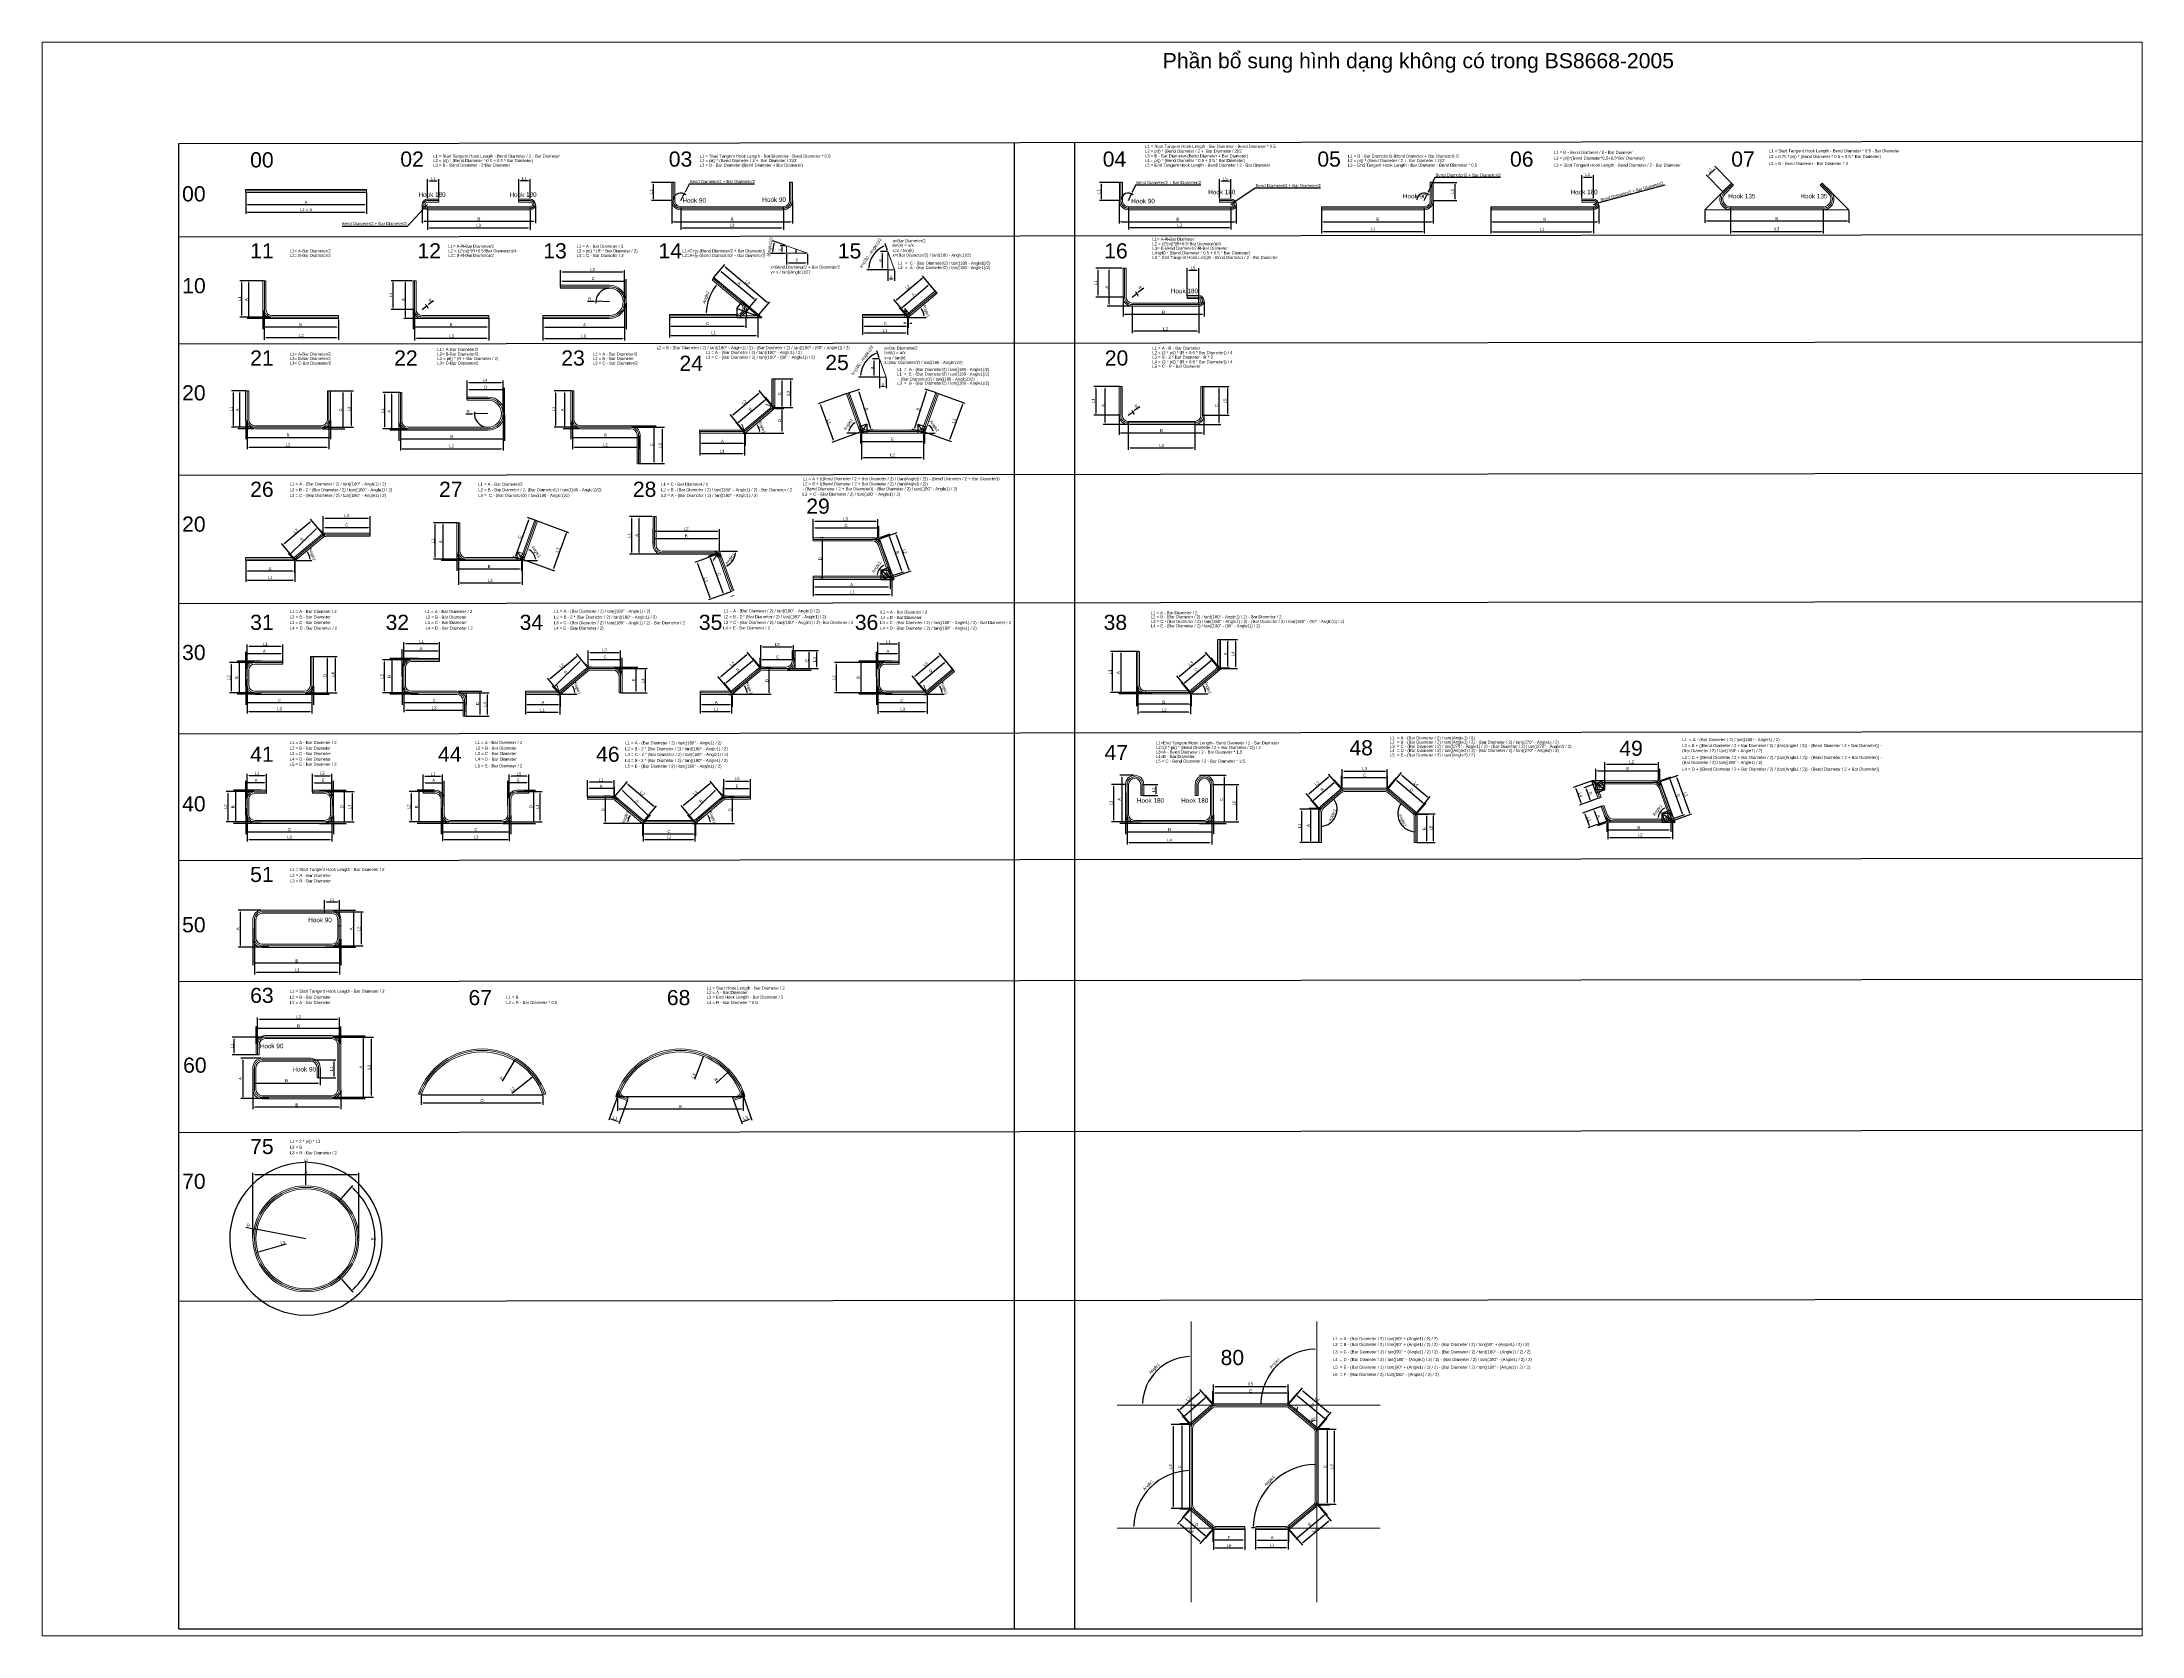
# Paper-space layout 'Layout2' of a CAD drawing. Header units: metres. Extents: x 26 to 231, y 20 to 176.
# The model-space entities are those that its viewports show. They can reach past a viewport. Long polylines and large blocks are cut down to what shows.
import ezdxf

# ---------------------------------------------------------------- set-up
doc = ezdxf.new("R2010")
doc.units = ezdxf.units.M
doc.linetypes.add('CENTER2', pattern=[28.575, 19.05, -3.175, 3.175, -3.175])
doc.linetypes.add('HIDDEN', pattern=[9.525, 6.35, -3.175])
doc.layers.add('Border', color=6, linetype='HIDDEN')
for name, color, linetype, lineweight in [('CL', 5, 'CENTER2', 0), ('D-STR-DIM', 7, 'Continuous', 0), ('D-STR-STR1', 3, 'Continuous', 0), ('Rebar', 7, 'Continuous', 20)]:
    doc.layers.add(name, color=color, linetype=linetype, lineweight=lineweight)
doc.styles.add('Arial', font='arial.ttf')
doc.dimstyles.new('Check', dxfattribs={"dimscale": 10, "dimtxt": 2, "dimasz": 1.25, "dimexe": 1.25, "dimexo": 0.625, "dimtad": 1, "dimtoh": 1, "dimdec": 1, "dimtxsty": 'Arial', "dimcen": 2.5, "dimclrd": 8, "dimclre": 8, "dimclrt": 1, "dimaunit": 1, "dimadec": 3, "dimazin": 0, "dimtfac": 1, "dimtdec": 1, "dimtix": 1, "dimtmove": 0, "dimatfit": 3, "dimfxl": 1, "dimarcsym": 0})
doc.dimstyles.new('D1-1', dxfattribs={"dimscale": 10, "dimtxt": 2, "dimasz": 1.25, "dimexe": 1.25, "dimexo": 0.625, "dimtad": 1, "dimdec": 1, "dimtxsty": 'Arial', "dimcen": 2.5, "dimclrd": 8, "dimclre": 8, "dimclrt": 4, "dimadec": 1, "dimazin": 0, "dimtfac": 1, "dimtdec": 1, "dimtix": 1, "dimtmove": 0, "dimatfit": 3, "dimfxl": 1, "dimarcsym": 0})

# ---------------------------------------------------------------- blocks, each defined once
blk = doc.blocks.new('*D1')
at = {"layer": 'D-STR-DIM', "color": 8, "lineweight": -2, "transparency": 16777216}
for p, q in [((568, 10986), (568, 10901)), ((1367, 10986), (1367, 10901)), ((580, 10913), (1354, 10913))]:
    blk.add_line(p, q, dxfattribs=at)
at = {"layer": 'D-STR-DIM', "color": 8, "transparency": 16777216}
for points in [[(580, 10915), (580, 10911), (568, 10913)], [(1354, 10915), (1354, 10911), (1367, 10913)]]:
    blk.add_solid(points, dxfattribs=at)
at = {"layer": 'Defpoints', "color": 0, "transparency": 16777216}
for p in [(568, 10992), (1367, 10992), (1367, 10913)]:
    blk.add_point(p, dxfattribs=at)
at = {"layer": 'D-STR-DIM', "color": 4, "transparency": 16777216, "insert": (967, 10929), "char_height": 20, "attachment_point": 5, "style": 'Arial'}
blk.add_mtext('A', dxfattribs=at)
blk = doc.blocks.new('*D2')
at = {"layer": 'D-STR-DIM', "color": 8, "lineweight": -2, "transparency": 16777216}
for p, q in [((1674, 10213), (1674, 10090)), ((2174, 10153), (2174, 10090)), ((2162, 10102), (1687, 10102))]:
    blk.add_line(p, q, dxfattribs=at)
at = {"layer": 'D-STR-DIM', "color": 8, "transparency": 16777216}
for points in [[(1687, 10105), (1687, 10100), (1674, 10102)], [(2162, 10105), (2162, 10100), (2174, 10102)]]:
    blk.add_solid(points, dxfattribs=at)
at = {"layer": 'Defpoints', "color": 0, "transparency": 16777216}
for p in [(1674, 10219), (2174, 10159), (1674, 10102)]:
    blk.add_point(p, dxfattribs=at)
at = {"layer": 'D-STR-DIM', "color": 4, "transparency": 16777216, "insert": (1924, 10119), "char_height": 20, "attachment_point": 5, "style": 'Arial'}
blk.add_mtext('B', dxfattribs=at)
blk = doc.blocks.new('*D3')
at = {"layer": 'D-STR-STR1', "color": 8, "lineweight": -2, "transparency": 16777216}
for p, q in [((1810, 10277), (1776, 10251)), ((1734, 10219), (1766, 10244))]:
    blk.add_line(p, q, dxfattribs=at)
blk.add_arc((1734, 10219), 40, 8.9525, 54.9853, dxfattribs=at)
at = {"layer": 'D-STR-STR1', "color": 8, "transparency": 16777216}
blk.add_solid([(1775, 10253), (1777, 10249), (1766, 10244)], dxfattribs=at)
at = {"layer": 'Defpoints', "color": 0, "transparency": 16777216}
for p in [(1734, 10219), (1766, 10244)]:
    blk.add_point(p, dxfattribs=at)
at = {"layer": 'D-STR-STR1', "color": 4, "transparency": 16777216, "insert": (1788, 10281), "char_height": 20, "attachment_point": 5, "rotation": 37.0804, "style": 'Arial'}
blk.add_mtext('R', dxfattribs=at)
blk = doc.blocks.new('*D4')
at = {"layer": 'D-STR-DIM', "color": 8, "lineweight": -2, "transparency": 16777216}
for p, q in [((1668, 10409), (1613, 10409)), ((1625, 10172), (1625, 10397)), ((1728, 10159), (1613, 10159))]:
    blk.add_line(p, q, dxfattribs=at)
at = {"layer": 'D-STR-DIM', "color": 8, "transparency": 16777216}
for points in [[(1623, 10397), (1627, 10397), (1625, 10409)], [(1623, 10172), (1627, 10172), (1625, 10159)]]:
    blk.add_solid(points, dxfattribs=at)
at = {"layer": 'Defpoints', "color": 0, "transparency": 16777216}
for p in [(1625, 10409), (1674, 10409), (1734, 10159)]:
    blk.add_point(p, dxfattribs=at)
at = {"layer": 'D-STR-DIM', "color": 4, "transparency": 16777216, "insert": (1609, 10284), "char_height": 20, "attachment_point": 5, "rotation": 90, "style": 'Arial'}
blk.add_mtext('A', dxfattribs=at)
blk = doc.blocks.new('*D5')
at = {"layer": 'D-STR-DIM', "color": 8, "lineweight": -2, "transparency": 16777216}
for p, q in [((681, 10213), (681, 10090)), ((1181, 10153), (1181, 10090)), ((1169, 10102), (694, 10102))]:
    blk.add_line(p, q, dxfattribs=at)
at = {"layer": 'D-STR-DIM', "color": 8, "transparency": 16777216}
for points in [[(694, 10105), (694, 10100), (681, 10102)], [(1169, 10105), (1169, 10100), (1181, 10102)]]:
    blk.add_solid(points, dxfattribs=at)
at = {"layer": 'Defpoints', "color": 0, "transparency": 16777216}
for p in [(681, 10219), (1181, 10159), (681, 10102)]:
    blk.add_point(p, dxfattribs=at)
at = {"layer": 'D-STR-DIM', "color": 4, "transparency": 16777216, "insert": (931, 10119), "char_height": 20, "attachment_point": 5, "style": 'Arial'}
blk.add_mtext('B', dxfattribs=at)
blk = doc.blocks.new('*D6')
at = {"layer": 'D-STR-DIM', "color": 8, "lineweight": -2, "transparency": 16777216}
for p, q in [((675, 10409), (577, 10409)), ((589, 10172), (589, 10397)), ((735, 10159), (577, 10159))]:
    blk.add_line(p, q, dxfattribs=at)
at = {"layer": 'D-STR-DIM', "color": 8, "transparency": 16777216}
for points in [[(587, 10397), (591, 10397), (589, 10409)], [(587, 10172), (591, 10172), (589, 10159)]]:
    blk.add_solid(points, dxfattribs=at)
at = {"layer": 'Defpoints', "color": 0, "transparency": 16777216}
for p in [(589, 10409), (681, 10409), (741, 10159)]:
    blk.add_point(p, dxfattribs=at)
at = {"layer": 'D-STR-DIM', "color": 4, "transparency": 16777216, "insert": (573, 10284), "char_height": 20, "attachment_point": 5, "rotation": 90, "style": 'Arial'}
blk.add_mtext('A', dxfattribs=at)
blk = doc.blocks.new('*D7')
at = {"layer": 'D-STR-DIM', "color": 8, "lineweight": -2, "transparency": 16777216}
for p, q in [((2532, 10153), (2532, 10090)), ((3082, 10263), (3082, 10090)), ((2544, 10102), (3069, 10102))]:
    blk.add_line(p, q, dxfattribs=at)
at = {"layer": 'D-STR-DIM', "color": 8, "transparency": 16777216}
for points in [[(2544, 10105), (2544, 10100), (2532, 10102)], [(3069, 10105), (3069, 10100), (3082, 10102)]]:
    blk.add_solid(points, dxfattribs=at)
at = {"layer": 'Defpoints', "color": 0, "transparency": 16777216}
for p in [(3082, 10269), (2532, 10159), (3082, 10102)]:
    blk.add_point(p, dxfattribs=at)
at = {"layer": 'D-STR-DIM', "color": 4, "transparency": 16777216, "insert": (2807, 10119), "char_height": 20, "attachment_point": 5, "style": 'Arial'}
blk.add_mtext('A', dxfattribs=at)
blk = doc.blocks.new('*D8')
at = {"layer": 'D-STR-DIM', "color": 8, "lineweight": -2, "transparency": 16777216}
for p, q in [((2648, 10366), (2648, 10420)), ((3082, 10276), (3082, 10420)), ((2661, 10407), (3069, 10407))]:
    blk.add_line(p, q, dxfattribs=at)
at = {"layer": 'D-STR-DIM', "color": 8, "transparency": 16777216}
for points in [[(2661, 10410), (2661, 10405), (2648, 10407)], [(3069, 10410), (3069, 10405), (3082, 10407)]]:
    blk.add_solid(points, dxfattribs=at)
at = {"layer": 'Defpoints', "color": 0, "transparency": 16777216}
for p in [(2648, 10359), (3082, 10407), (3082, 10269)]:
    blk.add_point(p, dxfattribs=at)
at = {"layer": 'D-STR-DIM', "color": 4, "transparency": 16777216, "insert": (2865, 10424), "char_height": 20, "attachment_point": 5, "style": 'Arial'}
blk.add_mtext('C', dxfattribs=at)
blk = doc.blocks.new('*D9')
at = {"layer": 'D-STR-DIM', "color": 8, "lineweight": -2, "transparency": 16777216}
for p, q in [((3368, 10170), (3368, 10097)), ((3874, 10160), (3874, 10097)), ((3380, 10109), (3862, 10109))]:
    blk.add_line(p, q, dxfattribs=at)
at = {"layer": 'D-STR-DIM', "color": 8, "transparency": 16777216}
for points in [[(3380, 10111), (3380, 10107), (3368, 10109)], [(3862, 10111), (3862, 10107), (3874, 10109)]]:
    blk.add_solid(points, dxfattribs=at)
at = {"layer": 'Defpoints', "color": 0, "transparency": 16777216}
for p in [(3368, 10176), (3874, 10166), (3874, 10109)]:
    blk.add_point(p, dxfattribs=at)
at = {"layer": 'D-STR-DIM', "color": 4, "transparency": 16777216, "insert": (3621, 10126), "char_height": 20, "attachment_point": 5, "style": 'Arial'}
blk.add_mtext('C', dxfattribs=at)
blk = doc.blocks.new('*D10')
at = {"layer": 'D-STR-DIM', "color": 8, "lineweight": -2, "transparency": 16777216}
blk.add_arc((3925, 10186), 314, 142.3742, 177.7178, dxfattribs=at)
at = {"layer": 'D-STR-DIM', "color": 8, "transparency": 16777216}
for points in [[(3674, 10379), (3678, 10376), (3684, 10387)], [(3613, 10199), (3609, 10199), (3611, 10186)]]:
    blk.add_solid(points, dxfattribs=at)
at = {"layer": 'Defpoints', "color": 0, "transparency": 16777216}
for p in [(3650, 10416), (3644, 10327), (3368, 10186), (3814, 10186), (3839, 10257)]:
    blk.add_point(p, dxfattribs=at)
at = {"layer": 'D-STR-DIM', "color": 4, "transparency": 16777216, "insert": (3612, 10300), "char_height": 20, "attachment_point": 5, "rotation": 70.046, "style": 'Arial'}
blk.add_mtext('Angle1', dxfattribs=at)
blk = doc.blocks.new('*D11')
at = {"layer": 'D-STR-DIM', "color": 8, "lineweight": -2, "transparency": 16777216}
for p, q in [((4645, 10160), (4645, 10098)), ((4945, 10160), (4945, 10098)), ((4657, 10110), (4933, 10110))]:
    blk.add_line(p, q, dxfattribs=at)
at = {"layer": 'D-STR-DIM', "color": 8, "transparency": 16777216}
for points in [[(4657, 10112), (4657, 10108), (4645, 10110)], [(4933, 10112), (4933, 10108), (4945, 10110)]]:
    blk.add_solid(points, dxfattribs=at)
at = {"layer": 'Defpoints', "color": 0, "transparency": 16777216}
for p in [(4645, 10166), (4945, 10166), (4945, 10110)]:
    blk.add_point(p, dxfattribs=at)
at = {"layer": 'D-STR-DIM', "color": 4, "transparency": 16777216, "insert": (4795, 10127), "char_height": 20, "attachment_point": 5, "style": 'Arial'}
blk.add_mtext('C', dxfattribs=at)
blk = doc.blocks.new('*D12')
at = {"layer": 'D-STR-DIM', "color": 8, "lineweight": -2, "transparency": 16777216}
for p, q in [((4905, 10232), (5076, 10378)), ((5131, 10334), (5078, 10396)), ((4941, 10171), (4888, 10233))]:
    blk.add_line(p, q, dxfattribs=at)
at = {"layer": 'D-STR-DIM', "color": 8, "transparency": 16777216}
for points in [[(5075, 10380), (5078, 10377), (5086, 10386)], [(4904, 10233), (4907, 10230), (4896, 10223)]]:
    blk.add_solid(points, dxfattribs=at)
at = {"layer": 'Defpoints', "color": 0, "transparency": 16777216}
for p in [(5086, 10386), (5135, 10329), (4945, 10166)]:
    blk.add_point(p, dxfattribs=at)
at = {"layer": 'D-STR-DIM', "color": 4, "transparency": 16777216, "insert": (4980, 10317), "char_height": 20, "attachment_point": 5, "rotation": 40.595, "style": 'Arial'}
blk.add_mtext('A', dxfattribs=at)
blk = doc.blocks.new('*D13')
at = {"layer": 'D-STR-DIM', "color": 8, "lineweight": -2, "transparency": 16777216}
for p, q in [((568, 9485), (568, 9362)), ((1128, 9485), (1128, 9362)), ((580, 9374), (1115, 9374))]:
    blk.add_line(p, q, dxfattribs=at)
at = {"layer": 'D-STR-DIM', "color": 8, "transparency": 16777216}
for points in [[(580, 9376), (580, 9372), (568, 9374)], [(1115, 9376), (1115, 9372), (1128, 9374)]]:
    blk.add_solid(points, dxfattribs=at)
at = {"layer": 'Defpoints', "color": 0, "transparency": 16777216}
for p in [(568, 9491), (1128, 9491), (1128, 9374)]:
    blk.add_point(p, dxfattribs=at)
at = {"layer": 'D-STR-DIM', "color": 4, "transparency": 16777216, "insert": (848, 9390), "char_height": 20, "attachment_point": 5, "style": 'Arial'}
blk.add_mtext('B', dxfattribs=at)
blk = doc.blocks.new('*D14')
at = {"layer": 'D-STR-DIM', "color": 8, "lineweight": -2, "transparency": 16777216}
for p, q in [((1134, 9681), (1223, 9681)), ((1211, 9443), (1211, 9668)), ((1074, 9431), (1223, 9431))]:
    blk.add_line(p, q, dxfattribs=at)
at = {"layer": 'D-STR-DIM', "color": 8, "transparency": 16777216}
for points in [[(1209, 9668), (1213, 9668), (1211, 9681)], [(1209, 9443), (1213, 9443), (1211, 9431)]]:
    blk.add_solid(points, dxfattribs=at)
at = {"layer": 'Defpoints', "color": 0, "transparency": 16777216}
for p in [(1128, 9681), (1211, 9681), (1068, 9431)]:
    blk.add_point(p, dxfattribs=at)
at = {"layer": 'D-STR-DIM', "color": 4, "transparency": 16777216, "insert": (1194, 9556), "char_height": 20, "attachment_point": 5, "rotation": 90, "style": 'Arial'}
blk.add_mtext('C', dxfattribs=at)
blk = doc.blocks.new('*D15')
at = {"layer": 'D-STR-DIM', "color": 8, "lineweight": -2, "transparency": 16777216}
for p, q in [((561, 9681), (517, 9681)), ((530, 9443), (530, 9668)), ((621, 9431), (517, 9431))]:
    blk.add_line(p, q, dxfattribs=at)
at = {"layer": 'D-STR-DIM', "color": 8, "transparency": 16777216}
for points in [[(527, 9668), (532, 9668), (530, 9681)], [(527, 9443), (532, 9443), (530, 9431)]]:
    blk.add_solid(points, dxfattribs=at)
at = {"layer": 'Defpoints', "color": 0, "transparency": 16777216}
for p in [(530, 9681), (568, 9681), (628, 9431)]:
    blk.add_point(p, dxfattribs=at)
at = {"layer": 'D-STR-DIM', "color": 4, "transparency": 16777216, "insert": (513, 9556), "char_height": 20, "attachment_point": 5, "rotation": 90, "style": 'Arial'}
blk.add_mtext('A', dxfattribs=at)
blk = doc.blocks.new('*D16')
at = {"layer": 'D-STR-DIM', "color": 8, "lineweight": -2, "transparency": 16777216}
for p, q in [((1580, 9475), (1580, 9352)), ((2279, 9525), (2279, 9352)), ((1592, 9364), (2266, 9364))]:
    blk.add_line(p, q, dxfattribs=at)
at = {"layer": 'D-STR-DIM', "color": 8, "transparency": 16777216}
for points in [[(1592, 9366), (1592, 9362), (1580, 9364)], [(2266, 9366), (2266, 9362), (2279, 9364)]]:
    blk.add_solid(points, dxfattribs=at)
at = {"layer": 'Defpoints', "color": 0, "transparency": 16777216}
for p in [(1580, 9481), (2279, 9531), (2279, 9364)]:
    blk.add_point(p, dxfattribs=at)
at = {"layer": 'D-STR-DIM', "color": 4, "transparency": 16777216, "insert": (1929, 9380), "char_height": 20, "attachment_point": 5, "style": 'Arial'}
blk.add_mtext('B', dxfattribs=at)
blk = doc.blocks.new('*D17')
at = {"layer": 'D-STR-DIM', "color": 8, "lineweight": -2, "transparency": 16777216}
for p, q in [((2032, 9627), (2032, 9702)), ((2045, 9690), (2266, 9690)), ((2279, 9537), (2279, 9702))]:
    blk.add_line(p, q, dxfattribs=at)
at = {"layer": 'D-STR-DIM', "color": 8, "transparency": 16777216}
for points in [[(2045, 9692), (2045, 9688), (2032, 9690)], [(2266, 9692), (2266, 9688), (2279, 9690)]]:
    blk.add_solid(points, dxfattribs=at)
at = {"layer": 'Defpoints', "color": 0, "transparency": 16777216}
for p in [(2032, 9621), (2279, 9690), (2279, 9531)]:
    blk.add_point(p, dxfattribs=at)
at = {"layer": 'D-STR-DIM', "color": 4, "transparency": 16777216, "insert": (2155, 9706), "char_height": 20, "attachment_point": 5, "style": 'Arial'}
blk.add_mtext('D', dxfattribs=at)
blk = doc.blocks.new('*D18')
at = {"layer": 'D-STR-DIM', "color": 8, "lineweight": -2, "transparency": 16777216}
for p, q in [((1574, 9671), (1520, 9671)), ((1533, 9433), (1533, 9658)), ((1634, 9421), (1520, 9421))]:
    blk.add_line(p, q, dxfattribs=at)
at = {"layer": 'D-STR-DIM', "color": 8, "transparency": 16777216}
for points in [[(1530, 9658), (1535, 9658), (1533, 9671)], [(1530, 9433), (1535, 9433), (1533, 9421)]]:
    blk.add_solid(points, dxfattribs=at)
at = {"layer": 'Defpoints', "color": 0, "transparency": 16777216}
for p in [(1533, 9671), (1580, 9671), (1640, 9421)]:
    blk.add_point(p, dxfattribs=at)
at = {"layer": 'D-STR-DIM', "color": 4, "transparency": 16777216, "insert": (1516, 9546), "char_height": 20, "attachment_point": 5, "rotation": 90, "style": 'Arial'}
blk.add_mtext('A', dxfattribs=at)
blk = doc.blocks.new('*D20')
at = {"layer": 'D-STR-DIM', "color": 8, "lineweight": -2, "transparency": 16777216}
for p, q in [((2717, 9485), (2717, 9362)), ((2730, 9374), (3161, 9374)), ((3174, 9207), (3174, 9387))]:
    blk.add_line(p, q, dxfattribs=at)
at = {"layer": 'D-STR-DIM', "color": 8, "transparency": 16777216}
for points in [[(2730, 9376), (2730, 9372), (2717, 9374)], [(3161, 9376), (3161, 9372), (3174, 9374)]]:
    blk.add_solid(points, dxfattribs=at)
at = {"layer": 'Defpoints', "color": 0, "transparency": 16777216}
for p in [(2717, 9491), (3174, 9374), (3174, 9201)]:
    blk.add_point(p, dxfattribs=at)
at = {"layer": 'D-STR-DIM', "color": 4, "transparency": 16777216, "insert": (2945, 9390), "char_height": 20, "attachment_point": 5, "style": 'Arial'}
blk.add_mtext('B', dxfattribs=at)
blk = doc.blocks.new('*D19')
at = {"layer": 'D-STR-DIM', "color": 8, "lineweight": -2, "transparency": 16777216}
for p, q in [((2711, 9681), (2665, 9681)), ((2677, 9443), (2677, 9668)), ((2771, 9431), (2665, 9431))]:
    blk.add_line(p, q, dxfattribs=at)
at = {"layer": 'D-STR-DIM', "color": 8, "transparency": 16777216}
for points in [[(2675, 9668), (2679, 9668), (2677, 9681)], [(2675, 9443), (2679, 9443), (2677, 9431)]]:
    blk.add_solid(points, dxfattribs=at)
at = {"layer": 'Defpoints', "color": 0, "transparency": 16777216}
for p in [(2677, 9681), (2717, 9681), (2777, 9431)]:
    blk.add_point(p, dxfattribs=at)
at = {"layer": 'D-STR-DIM', "color": 4, "transparency": 16777216, "insert": (2661, 9556), "char_height": 20, "attachment_point": 5, "rotation": 90, "style": 'Arial'}
blk.add_mtext('A', dxfattribs=at)
blk = doc.blocks.new('*D21')
at = {"layer": 'D-STR-DIM', "color": 8, "lineweight": -2, "transparency": 16777216}
for p, q in [((3120, 9451), (3280, 9451)), ((3268, 9213), (3268, 9438)), ((3160, 9201), (3280, 9201))]:
    blk.add_line(p, q, dxfattribs=at)
at = {"layer": 'D-STR-DIM', "color": 8, "transparency": 16777216}
for points in [[(3266, 9438), (3270, 9438), (3268, 9451)], [(3266, 9213), (3270, 9213), (3268, 9201)]]:
    blk.add_solid(points, dxfattribs=at)
at = {"layer": 'Defpoints', "color": 0, "transparency": 16777216}
for p in [(3114, 9451), (3268, 9451), (3154, 9201)]:
    blk.add_point(p, dxfattribs=at)
at = {"layer": 'D-STR-DIM', "color": 4, "transparency": 16777216, "insert": (3251, 9326), "char_height": 20, "attachment_point": 5, "rotation": 90, "style": 'Arial'}
blk.add_mtext('C', dxfattribs=at)
blk = doc.blocks.new('*D22')
at = {"layer": 'D-STR-DIM', "color": 8, "lineweight": -2, "transparency": 16777216}
for p, q in [((3568, 9406), (3568, 9320)), ((3855, 9333), (3580, 9333)), ((3868, 9396), (3868, 9320))]:
    blk.add_line(p, q, dxfattribs=at)
at = {"layer": 'D-STR-DIM', "color": 8, "transparency": 16777216}
for points in [[(3580, 9335), (3580, 9331), (3568, 9333)], [(3855, 9335), (3855, 9331), (3868, 9333)]]:
    blk.add_solid(points, dxfattribs=at)
at = {"layer": 'Defpoints', "color": 0, "transparency": 16777216}
for p in [(3568, 9412), (3568, 9333), (3868, 9402)]:
    blk.add_point(p, dxfattribs=at)
at = {"layer": 'D-STR-DIM', "color": 4, "transparency": 16777216, "insert": (3718, 9349), "char_height": 20, "attachment_point": 5, "style": 'Arial'}
blk.add_mtext('A', dxfattribs=at)
blk = doc.blocks.new('*D23')
at = {"layer": 'D-STR-DIM', "color": 8, "lineweight": -2, "transparency": 16777216}
for p, q in [((3824, 9475), (4000, 9622)), ((4060, 9571), (4002, 9640)), ((3864, 9407), (3806, 9476))]:
    blk.add_line(p, q, dxfattribs=at)
at = {"layer": 'D-STR-DIM', "color": 8, "transparency": 16777216}
for points in [[(3999, 9624), (4002, 9621), (4010, 9630)], [(3822, 9476), (3825, 9473), (3814, 9467)]]:
    blk.add_solid(points, dxfattribs=at)
at = {"layer": 'Defpoints', "color": 0, "transparency": 16777216}
for p in [(4010, 9630), (4064, 9566), (3868, 9402)]:
    blk.add_point(p, dxfattribs=at)
at = {"layer": 'D-STR-DIM', "color": 4, "transparency": 16777216, "insert": (3902, 9561), "char_height": 20, "attachment_point": 5, "rotation": 39.908, "style": 'Arial'}
blk.add_mtext('B', dxfattribs=at)
blk = doc.blocks.new('*D24')
at = {"layer": 'D-STR-DIM', "color": 8, "lineweight": -2, "transparency": 16777216}
for p, q in [((4060, 9761), (4125, 9761)), ((4113, 9579), (4113, 9748)), ((4070, 9566), (4125, 9566))]:
    blk.add_line(p, q, dxfattribs=at)
at = {"layer": 'D-STR-DIM', "color": 8, "transparency": 16777216}
for points in [[(4111, 9748), (4115, 9748), (4113, 9761)], [(4111, 9579), (4115, 9579), (4113, 9566)]]:
    blk.add_solid(points, dxfattribs=at)
at = {"layer": 'Defpoints', "color": 0, "transparency": 16777216}
for p in [(4054, 9761), (4113, 9761), (4064, 9566)]:
    blk.add_point(p, dxfattribs=at)
at = {"layer": 'D-STR-DIM', "color": 4, "transparency": 16777216, "insert": (4096, 9663), "char_height": 20, "attachment_point": 5, "rotation": 90, "style": 'Arial'}
blk.add_mtext('C', dxfattribs=at)
blk = doc.blocks.new('*D25')
at = {"layer": 'D-STR-DIM', "color": 8, "lineweight": -2, "transparency": 16777216}
for p, q in [((4070, 9566), (4125, 9566)), ((4113, 9415), (4113, 9554)), ((3852, 9402), (4125, 9402))]:
    blk.add_line(p, q, dxfattribs=at)
at = {"layer": 'D-STR-DIM', "color": 8, "transparency": 16777216}
for points in [[(4111, 9554), (4115, 9554), (4113, 9566)], [(4111, 9415), (4115, 9415), (4113, 9402)]]:
    blk.add_solid(points, dxfattribs=at)
at = {"layer": 'Defpoints', "color": 0, "transparency": 16777216}
for p in [(4064, 9566), (4113, 9566), (3846, 9402)]:
    blk.add_point(p, dxfattribs=at)
at = {"layer": 'D-STR-DIM', "color": 4, "transparency": 16777216, "insert": (4096, 9484), "char_height": 20, "width": 15.71, "attachment_point": 5, "rotation": 90, "style": 'Arial'}
blk.add_mtext('D', dxfattribs=at)
blk = doc.blocks.new('*D26')
at = {"layer": 'D-STR-DIM', "color": 8, "lineweight": -2, "transparency": 16777216}
for p, q in [((4631, 9396), (4631, 9334)), ((4644, 9346), (5040, 9346)), ((5053, 9396), (5053, 9334))]:
    blk.add_line(p, q, dxfattribs=at)
at = {"layer": 'D-STR-DIM', "color": 8, "transparency": 16777216}
for points in [[(4644, 9349), (4644, 9344), (4631, 9346)], [(5040, 9349), (5040, 9344), (5053, 9346)]]:
    blk.add_solid(points, dxfattribs=at)
at = {"layer": 'Defpoints', "color": 0, "transparency": 16777216}
for p in [(4631, 9402), (5053, 9402), (5053, 9346)]:
    blk.add_point(p, dxfattribs=at)
at = {"layer": 'D-STR-DIM', "color": 4, "transparency": 16777216, "insert": (4842, 9363), "char_height": 20, "attachment_point": 5, "style": 'Arial'}
blk.add_mtext('E', dxfattribs=at)
blk = doc.blocks.new('*D27')
at = {"layer": 'D-STR-DIM', "color": 8, "lineweight": -2, "transparency": 16777216}
for p, q in [((4552, 9668), (4627, 9692)), ((4619, 9676), (4696, 9436)), ((4637, 9404), (4712, 9428))]:
    blk.add_line(p, q, dxfattribs=at)
at = {"layer": 'D-STR-DIM', "color": 8, "transparency": 16777216}
for points in [[(4621, 9677), (4617, 9676), (4615, 9688)], [(4698, 9437), (4694, 9436), (4700, 9425)]]:
    blk.add_solid(points, dxfattribs=at)
at = {"layer": 'Defpoints', "color": 0, "transparency": 16777216}
for p in [(4546, 9666), (4631, 9402), (4700, 9425)]:
    blk.add_point(p, dxfattribs=at)
at = {"layer": 'D-STR-DIM', "color": 4, "transparency": 16777216, "insert": (4673, 9561), "char_height": 20, "attachment_point": 5, "rotation": 287.8392, "style": 'Arial'}
blk.add_mtext('A', dxfattribs=at)
blk = doc.blocks.new('*D28')
at = {"layer": 'D-STR-DIM', "color": 8, "lineweight": -2, "transparency": 16777216}
for p, q in [((5065, 9676), (4988, 9436)), ((5132, 9668), (5057, 9692)), ((5047, 9404), (4972, 9428))]:
    blk.add_line(p, q, dxfattribs=at)
at = {"layer": 'D-STR-DIM', "color": 8, "transparency": 16777216}
for points in [[(5063, 9677), (5067, 9676), (5069, 9688)], [(4986, 9437), (4990, 9436), (4984, 9425)]]:
    blk.add_solid(points, dxfattribs=at)
at = {"layer": 'Defpoints', "color": 0, "transparency": 16777216}
for p in [(5137, 9666), (4984, 9425), (5053, 9402)]:
    blk.add_point(p, dxfattribs=at)
at = {"layer": 'D-STR-DIM', "color": 4, "transparency": 16777216, "insert": (5011, 9561), "char_height": 20, "attachment_point": 5, "rotation": 72.1608, "style": 'Arial'}
blk.add_mtext('B', dxfattribs=at)
blk = doc.blocks.new('*D29')
at = {"layer": 'D-STR-DIM', "color": 8, "lineweight": -2, "transparency": 16777216}
for p, q in [((568, 8564), (568, 8478)), ((878, 8491), (580, 8491)), ((890, 8567), (890, 8478))]:
    blk.add_line(p, q, dxfattribs=at)
at = {"layer": 'D-STR-DIM', "color": 8, "transparency": 16777216}
for points in [[(580, 8493), (580, 8489), (568, 8491)], [(878, 8493), (878, 8489), (890, 8491)]]:
    blk.add_solid(points, dxfattribs=at)
at = {"layer": 'Defpoints', "color": 0, "transparency": 16777216}
for p in [(568, 8570), (568, 8491), (890, 8573)]:
    blk.add_point(p, dxfattribs=at)
at = {"layer": 'D-STR-DIM', "color": 4, "transparency": 16777216, "insert": (729, 8507), "char_height": 20, "attachment_point": 5, "style": 'Arial'}
blk.add_mtext('A', dxfattribs=at)
blk = doc.blocks.new('*D30')
at = {"layer": 'D-STR-DIM', "color": 8, "lineweight": -2, "transparency": 16777216}
for p, q in [((1080, 8747), (1080, 8791)), ((1093, 8778), (1378, 8778)), ((1390, 8747), (1390, 8791))]:
    blk.add_line(p, q, dxfattribs=at)
at = {"layer": 'D-STR-DIM', "color": 8, "transparency": 16777216}
for points in [[(1093, 8780), (1093, 8776), (1080, 8778)], [(1378, 8780), (1378, 8776), (1390, 8778)]]:
    blk.add_solid(points, dxfattribs=at)
at = {"layer": 'Defpoints', "color": 0, "transparency": 16777216}
for p in [(1390, 8778), (1080, 8741), (1390, 8741)]:
    blk.add_point(p, dxfattribs=at)
at = {"layer": 'D-STR-DIM', "color": 4, "transparency": 16777216, "insert": (1235, 8795), "char_height": 20, "attachment_point": 5, "style": 'Arial'}
blk.add_mtext('C', dxfattribs=at)
blk = doc.blocks.new('*D31')
at = {"layer": 'D-STR-DIM', "color": 8, "lineweight": -2, "transparency": 16777216}
for p, q in [((1964, 8614), (1964, 8492)), ((1976, 8505), (2377, 8505)), ((2390, 8573), (2390, 8492))]:
    blk.add_line(p, q, dxfattribs=at)
at = {"layer": 'D-STR-DIM', "color": 8, "transparency": 16777216}
for points in [[(1976, 8507), (1976, 8502), (1964, 8505)], [(2377, 8507), (2377, 8502), (2390, 8505)]]:
    blk.add_solid(points, dxfattribs=at)
at = {"layer": 'Defpoints', "color": 0, "transparency": 16777216}
for p in [(1964, 8620), (2390, 8580), (2390, 8505)]:
    blk.add_point(p, dxfattribs=at)
at = {"layer": 'D-STR-DIM', "color": 4, "transparency": 16777216, "insert": (2177, 8521), "char_height": 20, "attachment_point": 5, "style": 'Arial'}
blk.add_mtext('B', dxfattribs=at)
blk = doc.blocks.new('*D32')
at = {"layer": 'D-STR-DIM', "color": 8, "lineweight": -2, "transparency": 16777216}
for p, q in [((1958, 8810), (1859, 8810)), ((1872, 8573), (1872, 8798)), ((2018, 8560), (1859, 8560))]:
    blk.add_line(p, q, dxfattribs=at)
at = {"layer": 'D-STR-DIM', "color": 8, "transparency": 16777216}
for points in [[(1870, 8798), (1874, 8798), (1872, 8810)], [(1870, 8573), (1874, 8573), (1872, 8560)]]:
    blk.add_solid(points, dxfattribs=at)
at = {"layer": 'Defpoints', "color": 0, "transparency": 16777216}
for p in [(1872, 8810), (1964, 8810), (2024, 8560)]:
    blk.add_point(p, dxfattribs=at)
at = {"layer": 'D-STR-DIM', "color": 4, "transparency": 16777216, "insert": (1856, 8685), "char_height": 20, "attachment_point": 5, "rotation": 90, "style": 'Arial'}
blk.add_mtext('A', dxfattribs=at)
blk = doc.blocks.new('*D33')
at = {"layer": 'D-STR-DIM', "color": 8, "lineweight": -2, "transparency": 16777216}
for p, q in [((2352, 8592), (2438, 8829)), ((2491, 8823), (2430, 8845)), ((2397, 8563), (2336, 8585))]:
    blk.add_line(p, q, dxfattribs=at)
at = {"layer": 'D-STR-DIM', "color": 8, "transparency": 16777216}
for points in [[(2436, 8830), (2440, 8828), (2442, 8841)], [(2350, 8593), (2354, 8591), (2348, 8580)]]:
    blk.add_solid(points, dxfattribs=at)
at = {"layer": 'Defpoints', "color": 0, "transparency": 16777216}
for p in [(2442, 8841), (2497, 8821), (2403, 8560)]:
    blk.add_point(p, dxfattribs=at)
at = {"layer": 'D-STR-DIM', "color": 4, "transparency": 16777216, "insert": (2379, 8716), "char_height": 20, "attachment_point": 5, "rotation": 70.0935, "style": 'Arial'}
blk.add_mtext('C', dxfattribs=at)
blk = doc.blocks.new('*D35')
at = {"layer": 'D-STR-DIM', "color": 8, "lineweight": -2, "transparency": 16777216}
for p, q in [((3260, 8668), (3260, 8720)), ((3272, 8707), (3686, 8707)), ((3699, 8628), (3699, 8720))]:
    blk.add_line(p, q, dxfattribs=at)
at = {"layer": 'D-STR-DIM', "color": 8, "transparency": 16777216}
for points in [[(3272, 8710), (3272, 8705), (3260, 8707)], [(3686, 8710), (3686, 8705), (3699, 8707)]]:
    blk.add_solid(points, dxfattribs=at)
at = {"layer": 'Defpoints', "color": 0, "transparency": 16777216}
for p in [(3260, 8662), (3699, 8707), (3699, 8622)]:
    blk.add_point(p, dxfattribs=at)
at = {"layer": 'D-STR-DIM', "color": 4, "transparency": 16777216, "insert": (3479, 8724), "char_height": 20, "attachment_point": 5, "style": 'Arial'}
blk.add_mtext('B', dxfattribs=at)
blk = doc.blocks.new('*D34')
at = {"layer": 'D-STR-DIM', "color": 8, "lineweight": -2, "transparency": 16777216}
for p, q in [((3254, 8852), (3155, 8852)), ((3168, 8614), (3168, 8839)), ((3314, 8602), (3155, 8602))]:
    blk.add_line(p, q, dxfattribs=at)
at = {"layer": 'D-STR-DIM', "color": 8, "transparency": 16777216}
for points in [[(3166, 8839), (3170, 8839), (3168, 8852)], [(3166, 8614), (3170, 8614), (3168, 8602)]]:
    blk.add_solid(points, dxfattribs=at)
at = {"layer": 'Defpoints', "color": 0, "transparency": 16777216}
for p in [(3168, 8852), (3260, 8852), (3320, 8602)]:
    blk.add_point(p, dxfattribs=at)
at = {"layer": 'D-STR-DIM', "color": 4, "transparency": 16777216, "insert": (3152, 8727), "char_height": 20, "attachment_point": 5, "rotation": 90, "style": 'Arial'}
blk.add_mtext('A', dxfattribs=at)
blk = doc.blocks.new('*D36')
at = {"layer": 'D-STR-DIM', "color": 8, "lineweight": -2, "transparency": 16777216}
for p, q in [((3686, 8610), (3622, 8587)), ((3638, 8579), (3722, 8349)), ((3778, 8356), (3714, 8333))]:
    blk.add_line(p, q, dxfattribs=at)
at = {"layer": 'D-STR-DIM', "color": 8, "transparency": 16777216}
for points in [[(3640, 8580), (3636, 8578), (3634, 8591)], [(3724, 8349), (3720, 8348), (3726, 8337)]]:
    blk.add_solid(points, dxfattribs=at)
at = {"layer": 'Defpoints', "color": 0, "transparency": 16777216}
for p in [(3692, 8612), (3726, 8337), (3784, 8358)]:
    blk.add_point(p, dxfattribs=at)
at = {"layer": 'D-STR-DIM', "color": 4, "transparency": 16777216, "insert": (3696, 8470), "char_height": 20, "attachment_point": 5, "rotation": 289.9065, "style": 'Arial'}
blk.add_mtext('C', dxfattribs=at)
blk = doc.blocks.new('*D37')
at = {"layer": 'D-STR-DIM', "color": 8, "lineweight": -2, "transparency": 16777216}
blk.add_line((3705, 8622), (3818, 8622), dxfattribs=at)
blk.add_arc((3699, 8622), 107, 296.6028, 353.3037, dxfattribs=at)
at = {"layer": 'D-STR-DIM', "color": 8, "transparency": 16777216}
for points in [[(3803, 8609), (3807, 8609), (3806, 8622)], [(3748, 8524), (3746, 8528), (3735, 8521)]]:
    blk.add_solid(points, dxfattribs=at)
at = {"layer": 'Defpoints', "color": 0, "transparency": 16777216}
for p in [(3320, 8622), (3699, 8622), (3699, 8622), (3772, 8544), (3793, 8361)]:
    blk.add_point(p, dxfattribs=at)
at = {"layer": 'D-STR-DIM', "color": 4, "transparency": 16777216, "insert": (3771, 8571), "char_height": 20, "attachment_point": 5, "rotation": 54.9533, "style": 'Arial'}
blk.add_mtext('Angle1', dxfattribs=at)
blk = doc.blocks.new('*D38')
at = {"layer": 'D-STR-DIM', "color": 8, "lineweight": -2, "transparency": 16777216}
blk.add_line((2409, 8560), (2497, 8560), dxfattribs=at)
blk.add_arc((2403, 8560), 81.1, 8.8363, 61.2572, dxfattribs=at)
at = {"layer": 'D-STR-DIM', "color": 8, "transparency": 16777216}
for points in [[(2441, 8630), (2443, 8633), (2431, 8637)], [(2485, 8573), (2481, 8573), (2484, 8560)]]:
    blk.add_solid(points, dxfattribs=at)
at = {"layer": 'Defpoints', "color": 0, "transparency": 16777216}
for p in [(2497, 8821), (2024, 8560), (2403, 8560), (2403, 8560), (2477, 8593)]:
    blk.add_point(p, dxfattribs=at)
at = {"layer": 'D-STR-DIM', "color": 4, "transparency": 16777216, "insert": (2485, 8618), "char_height": 20, "attachment_point": 5, "rotation": 305.0467, "style": 'Arial'}
blk.add_mtext('Angle1', dxfattribs=at)
blk = doc.blocks.new('*D39')
at = {"layer": 'D-STR-DIM', "color": 8, "lineweight": -2, "transparency": 16777216}
blk.add_line((901, 8560), (1006, 8560), dxfattribs=at)
blk.add_arc((895, 8560), 98.5, 7.2776, 32.6304, dxfattribs=at)
at = {"layer": 'D-STR-DIM', "color": 8, "transparency": 16777216}
for points in [[(976, 8612), (980, 8615), (971, 8624)], [(995, 8573), (991, 8573), (994, 8560)]]:
    blk.add_solid(points, dxfattribs=at)
at = {"layer": 'Defpoints', "color": 0, "transparency": 16777216}
for p in [(1076, 8712), (568, 8560), (877, 8560), (909, 8572), (991, 8583)]:
    blk.add_point(p, dxfattribs=at)
at = {"layer": 'D-STR-DIM', "color": 4, "transparency": 16777216, "insert": (1006, 8601), "char_height": 20, "attachment_point": 5, "rotation": 289.954, "style": 'Arial'}
blk.add_mtext('Angle1', dxfattribs=at)
blk = doc.blocks.new('*D40')
at = {"layer": 'D-STR-DIM', "color": 8, "lineweight": -2, "transparency": 16777216}
blk.add_line((5059, 9402), (5125, 9402), dxfattribs=at)
blk.add_arc((5053, 9402), 59.5, 12.0601, 58.0334, dxfattribs=at)
at = {"layer": 'D-STR-DIM', "color": 8, "transparency": 16777216}
for points in [[(5083, 9451), (5085, 9455), (5073, 9458)], [(5113, 9415), (5109, 9415), (5112, 9402)]]:
    blk.add_solid(points, dxfattribs=at)
at = {"layer": 'Defpoints', "color": 0, "transparency": 16777216}
for p in [(5147, 9663), (4631, 9402), (5053, 9402), (5053, 9402), (5107, 9426)]:
    blk.add_point(p, dxfattribs=at)
at = {"layer": 'D-STR-DIM', "color": 4, "transparency": 16777216, "insert": (5117, 9448), "char_height": 20, "attachment_point": 5, "rotation": 305.0467, "style": 'Arial'}
blk.add_mtext('Angle2', dxfattribs=at)
blk = doc.blocks.new('*D41')
at = {"layer": 'D-STR-DIM', "color": 8, "lineweight": -2, "transparency": 16777216}
blk.add_line((4625, 9402), (4540, 9402), dxfattribs=at)
blk.add_arc((4631, 9402), 78.5, 119.0378, 170.8687, dxfattribs=at)
at = {"layer": 'D-STR-DIM', "color": 8, "transparency": 16777216}
for points in [[(4592, 9473), (4594, 9469), (4605, 9476)], [(4556, 9415), (4552, 9415), (4553, 9402)]]:
    blk.add_solid(points, dxfattribs=at)
at = {"layer": 'Defpoints', "color": 0, "transparency": 16777216}
for p in [(4537, 9663), (4578, 9460), (4631, 9402), (4631, 9402), (5053, 9402)]:
    blk.add_point(p, dxfattribs=at)
at = {"layer": 'D-STR-DIM', "color": 4, "transparency": 16777216, "insert": (4551, 9459), "char_height": 20, "attachment_point": 5, "rotation": 54.9533, "style": 'Arial'}
blk.add_mtext('Angle1', dxfattribs=at)
blk = doc.blocks.new('*D42')
at = {"layer": 'D-STR-DIM', "color": 8, "lineweight": -2, "transparency": 16777216}
blk.add_line((3874, 9402), (3978, 9402), dxfattribs=at)
blk.add_arc((3868, 9402), 97.4, 7.3609, 32.547, dxfattribs=at)
at = {"layer": 'D-STR-DIM', "color": 8, "transparency": 16777216}
for points in [[(3948, 9454), (3952, 9456), (3943, 9465)], [(3967, 9415), (3962, 9415), (3965, 9402)]]:
    blk.add_solid(points, dxfattribs=at)
at = {"layer": 'Defpoints', "color": 0, "transparency": 16777216}
for p in [(4042, 9548), (3568, 9402), (3850, 9402), (3882, 9414), (3963, 9425)]:
    blk.add_point(p, dxfattribs=at)
at = {"layer": 'D-STR-DIM', "color": 4, "transparency": 16777216, "insert": (3978, 9442), "char_height": 20, "attachment_point": 5, "rotation": 289.954, "style": 'Arial'}
blk.add_mtext('Angle1', dxfattribs=at)
blk = doc.blocks.new('*D43')
at = {"layer": 'D-STR-DIM', "color": 8, "lineweight": -2, "transparency": 16777216}
for p, q in [((4318, 8717), (4318, 8788)), ((4331, 8776), (4740, 8776)), ((4752, 8717), (4752, 8788))]:
    blk.add_line(p, q, dxfattribs=at)
at = {"layer": 'D-STR-DIM', "color": 8, "transparency": 16777216}
for points in [[(4331, 8778), (4331, 8774), (4318, 8776)], [(4740, 8778), (4740, 8774), (4752, 8776)]]:
    blk.add_solid(points, dxfattribs=at)
at = {"layer": 'Defpoints', "color": 0, "transparency": 16777216}
for p in [(4752, 8776), (4318, 8710), (4752, 8710)]:
    blk.add_point(p, dxfattribs=at)
at = {"layer": 'D-STR-DIM', "color": 4, "transparency": 16777216, "insert": (4535, 8792), "char_height": 20, "width": 18.88, "attachment_point": 5, "style": 'Arial'}
blk.add_mtext('C', dxfattribs=at)
blk = doc.blocks.new('*D44')
at = {"layer": 'D-STR-DIM', "color": 8, "lineweight": -2, "transparency": 16777216}
for p, q in [((4318, 8430), (4318, 8374)), ((4331, 8386), (4813, 8386)), ((4826, 8430), (4826, 8374))]:
    blk.add_line(p, q, dxfattribs=at)
at = {"layer": 'D-STR-DIM', "color": 8, "transparency": 16777216}
for points in [[(4331, 8388), (4331, 8384), (4318, 8386)], [(4813, 8388), (4813, 8384), (4826, 8386)]]:
    blk.add_solid(points, dxfattribs=at)
at = {"layer": 'Defpoints', "color": 0, "transparency": 16777216}
for p in [(4318, 8436), (4826, 8436), (4826, 8386)]:
    blk.add_point(p, dxfattribs=at)
at = {"layer": 'D-STR-DIM', "color": 4, "transparency": 16777216, "insert": (4572, 8402), "char_height": 20, "attachment_point": 5, "style": 'Arial'}
blk.add_mtext('A', dxfattribs=at)
blk = doc.blocks.new('*D45')
at = {"layer": 'D-STR-DIM', "color": 8, "lineweight": -2, "transparency": 16777216}
for p, q in [((4758, 8712), (4827, 8737)), ((4820, 8721), (4902, 8495)), ((4849, 8463), (4918, 8487))]:
    blk.add_line(p, q, dxfattribs=at)
at = {"layer": 'D-STR-DIM', "color": 8, "transparency": 16777216}
for points in [[(4822, 8722), (4818, 8721), (4815, 8733)], [(4903, 8496), (4900, 8494), (4906, 8483)]]:
    blk.add_solid(points, dxfattribs=at)
at = {"layer": 'Defpoints', "color": 0, "transparency": 16777216}
for p in [(4752, 8710), (4906, 8483), (4843, 8460)]:
    blk.add_point(p, dxfattribs=at)
at = {"layer": 'D-STR-DIM', "color": 4, "transparency": 16777216, "insert": (4876, 8614), "char_height": 20, "attachment_point": 5, "rotation": 289.9065, "style": 'Arial'}
blk.add_mtext('B', dxfattribs=at)
blk = doc.blocks.new('*D46')
at = {"layer": 'D-STR-DIM', "color": 8, "lineweight": -2, "transparency": 16777216}
blk.add_arc((4823, 8456), 82.8, 118.5666, 171.3399, dxfattribs=at)
at = {"layer": 'D-STR-DIM', "color": 8, "transparency": 16777216}
for points in [[(4743, 8469), (4739, 8469), (4740, 8456)], [(4783, 8531), (4784, 8527), (4795, 8534)]]:
    blk.add_solid(points, dxfattribs=at)
at = {"layer": 'Defpoints', "color": 0, "transparency": 16777216}
for p in [(4748, 8664), (4766, 8517), (4804, 8510), (4318, 8456), (4766, 8456)]:
    blk.add_point(p, dxfattribs=at)
at = {"layer": 'D-STR-DIM', "color": 4, "transparency": 16777216, "insert": (4739, 8515), "char_height": 20, "attachment_point": 5, "rotation": 54.9533, "style": 'Arial'}
blk.add_mtext('Angle1', dxfattribs=at)
blk = doc.blocks.new('*D47')
at = {"layer": 'D-STR-DIM', "color": 8, "lineweight": -2, "transparency": 16777216}
for p, q in [((4385, 8710), (4367, 8710)), ((4379, 8449), (4379, 8698)), ((4385, 8436), (4367, 8436))]:
    blk.add_line(p, q, dxfattribs=at)
at = {"layer": 'D-STR-DIM', "color": 8, "transparency": 16777216}
for points in [[(4377, 8698), (4381, 8698), (4379, 8710)], [(4377, 8449), (4381, 8449), (4379, 8436)]]:
    blk.add_solid(points, dxfattribs=at)
at = {"layer": 'Defpoints', "color": 0, "transparency": 16777216}
for p in [(4379, 8710), (4391, 8710), (4391, 8436)]:
    blk.add_point(p, dxfattribs=at)
at = {"layer": 'D-STR-DIM', "color": 4, "transparency": 16777216, "insert": (4363, 8573), "char_height": 20, "attachment_point": 5, "rotation": 90, "style": 'Arial'}
blk.add_mtext('D', dxfattribs=at)
blk = doc.blocks.new('*D49')
at = {"layer": 'D-STR-DIM', "color": 8, "lineweight": -2, "transparency": 16777216}
for p, q in [((568, 7780), (568, 7607)), ((1016, 7730), (1016, 7607)), ((1003, 7620), (580, 7620))]:
    blk.add_line(p, q, dxfattribs=at)
at = {"layer": 'D-STR-DIM', "color": 8, "transparency": 16777216}
for points in [[(580, 7622), (580, 7618), (568, 7620)], [(1003, 7622), (1003, 7618), (1016, 7620)]]:
    blk.add_solid(points, dxfattribs=at)
at = {"layer": 'Defpoints', "color": 0, "transparency": 16777216}
for p in [(568, 7787), (1016, 7737), (568, 7620)]:
    blk.add_point(p, dxfattribs=at)
at = {"layer": 'D-STR-DIM', "color": 4, "transparency": 16777216, "insert": (792, 7636), "char_height": 20, "attachment_point": 5, "style": 'Arial'}
blk.add_mtext('C', dxfattribs=at)
blk = doc.blocks.new('*D50')
at = {"layer": 'D-STR-DIM', "color": 8, "lineweight": -2, "transparency": 16777216}
for p, q in [((568, 7793), (568, 7958)), ((801, 7945), (580, 7945)), ((814, 7883), (814, 7958))]:
    blk.add_line(p, q, dxfattribs=at)
at = {"layer": 'D-STR-DIM', "color": 8, "transparency": 16777216}
for points in [[(580, 7947), (580, 7943), (568, 7945)], [(801, 7947), (801, 7943), (814, 7945)]]:
    blk.add_solid(points, dxfattribs=at)
at = {"layer": 'Defpoints', "color": 0, "transparency": 16777216}
for p in [(568, 7945), (568, 7787), (814, 7877)]:
    blk.add_point(p, dxfattribs=at)
at = {"layer": 'D-STR-DIM', "color": 4, "transparency": 16777216, "insert": (691, 7962), "char_height": 20, "attachment_point": 5, "style": 'Arial'}
blk.add_mtext('A', dxfattribs=at)
blk = doc.blocks.new('*D51')
at = {"layer": 'D-STR-DIM', "color": 8, "lineweight": -2, "transparency": 16777216}
for p, q in [((671, 7897), (511, 7897)), ((524, 7884), (524, 7689)), ((671, 7677), (511, 7677))]:
    blk.add_line(p, q, dxfattribs=at)
at = {"layer": 'D-STR-DIM', "color": 8, "transparency": 16777216}
for points in [[(522, 7884), (526, 7884), (524, 7897)], [(522, 7689), (526, 7689), (524, 7677)]]:
    blk.add_solid(points, dxfattribs=at)
at = {"layer": 'Defpoints', "color": 0, "transparency": 16777216}
for p in [(678, 7897), (524, 7677), (678, 7677)]:
    blk.add_point(p, dxfattribs=at)
at = {"layer": 'D-STR-DIM', "color": 4, "transparency": 16777216, "insert": (507, 7787), "char_height": 20, "attachment_point": 5, "rotation": 90, "style": 'Arial'}
blk.add_mtext('B', dxfattribs=at)
blk = doc.blocks.new('*D48')
at = {"layer": 'D-STR-DIM', "color": 8, "lineweight": -2, "transparency": 16777216}
for p, q in [((1022, 7927), (1120, 7927)), ((1108, 7689), (1108, 7914)), ((962, 7677), (1120, 7677))]:
    blk.add_line(p, q, dxfattribs=at)
at = {"layer": 'D-STR-DIM', "color": 8, "transparency": 16777216}
for points in [[(1106, 7914), (1110, 7914), (1108, 7927)], [(1106, 7689), (1110, 7689), (1108, 7677)]]:
    blk.add_solid(points, dxfattribs=at)
at = {"layer": 'Defpoints', "color": 0, "transparency": 16777216}
for p in [(1016, 7927), (1108, 7927), (956, 7677)]:
    blk.add_point(p, dxfattribs=at)
at = {"layer": 'D-STR-DIM', "color": 4, "transparency": 16777216, "insert": (1091, 7802), "char_height": 20, "attachment_point": 5, "rotation": 90, "style": 'Arial'}
blk.add_mtext('D', dxfattribs=at)
blk = doc.blocks.new('*D52')
at = {"layer": 'D-STR-DIM', "color": 8, "lineweight": -2, "transparency": 16777216}
for p, q in [((1603, 7780), (1603, 7607)), ((2024, 7690), (2024, 7607)), ((2012, 7620), (1616, 7620))]:
    blk.add_line(p, q, dxfattribs=at)
at = {"layer": 'D-STR-DIM', "color": 8, "transparency": 16777216}
for points in [[(1616, 7622), (1616, 7618), (1603, 7620)], [(2012, 7622), (2012, 7618), (2024, 7620)]]:
    blk.add_solid(points, dxfattribs=at)
at = {"layer": 'Defpoints', "color": 0, "transparency": 16777216}
for p in [(1603, 7787), (2024, 7697), (1603, 7620)]:
    blk.add_point(p, dxfattribs=at)
at = {"layer": 'D-STR-DIM', "color": 4, "transparency": 16777216, "insert": (1814, 7636), "char_height": 20, "attachment_point": 5, "style": 'Arial'}
blk.add_mtext('C', dxfattribs=at)
blk = doc.blocks.new('*D55')
at = {"layer": 'D-STR-DIM', "color": 8, "lineweight": -2, "transparency": 16777216}
for p, q in [((1603, 7793), (1603, 7975)), ((1837, 7962), (1616, 7962)), ((1849, 7900), (1849, 7975))]:
    blk.add_line(p, q, dxfattribs=at)
at = {"layer": 'D-STR-DIM', "color": 8, "transparency": 16777216}
for points in [[(1616, 7965), (1616, 7960), (1603, 7962)], [(1837, 7965), (1837, 7960), (1849, 7962)]]:
    blk.add_solid(points, dxfattribs=at)
at = {"layer": 'Defpoints', "color": 0, "transparency": 16777216}
for p in [(1603, 7962), (1603, 7787), (1849, 7894)]:
    blk.add_point(p, dxfattribs=at)
at = {"layer": 'D-STR-DIM', "color": 4, "transparency": 16777216, "insert": (1726, 7979), "char_height": 20, "attachment_point": 5, "style": 'Arial'}
blk.add_mtext('A', dxfattribs=at)
blk = doc.blocks.new('*D53')
at = {"layer": 'D-STR-DIM', "color": 8, "lineweight": -2, "transparency": 16777216}
for p, q in [((1707, 7914), (1520, 7914)), ((1533, 7901), (1533, 7689)), ((1707, 7677), (1520, 7677))]:
    blk.add_line(p, q, dxfattribs=at)
at = {"layer": 'D-STR-DIM', "color": 8, "transparency": 16777216}
for points in [[(1531, 7901), (1535, 7901), (1533, 7914)], [(1531, 7689), (1535, 7689), (1533, 7677)]]:
    blk.add_solid(points, dxfattribs=at)
at = {"layer": 'Defpoints', "color": 0, "transparency": 16777216}
for p in [(1713, 7914), (1533, 7677), (1713, 7677)]:
    blk.add_point(p, dxfattribs=at)
at = {"layer": 'D-STR-DIM', "color": 4, "transparency": 16777216, "insert": (1517, 7795), "char_height": 20, "attachment_point": 5, "rotation": 90, "style": 'Arial'}
blk.add_mtext('B', dxfattribs=at)
blk = doc.blocks.new('*D54')
at = {"layer": 'D-STR-DIM', "color": 8, "lineweight": -2, "transparency": 16777216}
for p, q in [((1971, 7697), (2129, 7697)), ((2116, 7684), (2116, 7545)), ((2031, 7533), (2129, 7533))]:
    blk.add_line(p, q, dxfattribs=at)
at = {"layer": 'D-STR-DIM', "color": 8, "transparency": 16777216}
for points in [[(2114, 7684), (2118, 7684), (2116, 7697)], [(2114, 7545), (2118, 7545), (2116, 7533)]]:
    blk.add_solid(points, dxfattribs=at)
at = {"layer": 'Defpoints', "color": 0, "transparency": 16777216}
for p in [(1964, 7697), (2024, 7533), (2116, 7533)]:
    blk.add_point(p, dxfattribs=at)
at = {"layer": 'D-STR-DIM', "color": 4, "transparency": 16777216, "insert": (2100, 7615), "char_height": 20, "attachment_point": 5, "rotation": 90, "style": 'Arial'}
blk.add_mtext('D', dxfattribs=at)
blk = doc.blocks.new('*D56')
at = {"layer": 'D-STR-DIM', "color": 8, "lineweight": -2, "transparency": 16777216}
for p, q in [((2417, 7680), (2417, 7595)), ((2646, 7670), (2646, 7595)), ((2634, 7607), (2429, 7607))]:
    blk.add_line(p, q, dxfattribs=at)
at = {"layer": 'D-STR-DIM', "color": 8, "transparency": 16777216}
for points in [[(2429, 7609), (2429, 7605), (2417, 7607)], [(2634, 7609), (2634, 7605), (2646, 7607)]]:
    blk.add_solid(points, dxfattribs=at)
at = {"layer": 'Defpoints', "color": 0, "transparency": 16777216}
for p in [(2417, 7687), (2646, 7677), (2417, 7607)]:
    blk.add_point(p, dxfattribs=at)
at = {"layer": 'D-STR-DIM', "color": 4, "transparency": 16777216, "insert": (2532, 7623), "char_height": 20, "attachment_point": 5, "style": 'Arial'}
blk.add_mtext('A', dxfattribs=at)
blk = doc.blocks.new('*D57')
at = {"layer": 'D-STR-DIM', "color": 8, "lineweight": -2, "transparency": 16777216}
for p, q in [((2827, 7862), (2778, 7912)), ((2611, 7731), (2777, 7894)), ((2642, 7681), (2593, 7731))]:
    blk.add_line(p, q, dxfattribs=at)
at = {"layer": 'D-STR-DIM', "color": 8, "transparency": 16777216}
for points in [[(2776, 7896), (2779, 7893), (2786, 7903)], [(2609, 7733), (2612, 7730), (2602, 7722)]]:
    blk.add_solid(points, dxfattribs=at)
at = {"layer": 'Defpoints', "color": 0, "transparency": 16777216}
for p in [(2786, 7903), (2831, 7857), (2646, 7677)]:
    blk.add_point(p, dxfattribs=at)
at = {"layer": 'D-STR-DIM', "color": 4, "transparency": 16777216, "insert": (2683, 7824), "char_height": 20, "attachment_point": 5, "rotation": 44.3457, "style": 'Arial'}
blk.add_mtext('B', dxfattribs=at)
blk = doc.blocks.new('*D58')
at = {"layer": 'D-STR-DIM', "color": 8, "lineweight": -2, "transparency": 16777216}
for p, q in [((2831, 7864), (2831, 7919)), ((3055, 7804), (3055, 7919)), ((2844, 7907), (3043, 7907))]:
    blk.add_line(p, q, dxfattribs=at)
at = {"layer": 'D-STR-DIM', "color": 8, "transparency": 16777216}
for points in [[(2844, 7909), (2844, 7905), (2831, 7907)], [(3043, 7909), (3043, 7905), (3055, 7907)]]:
    blk.add_solid(points, dxfattribs=at)
at = {"layer": 'Defpoints', "color": 0, "transparency": 16777216}
for p in [(2831, 7857), (3055, 7907), (3055, 7797)]:
    blk.add_point(p, dxfattribs=at)
at = {"layer": 'D-STR-DIM', "color": 4, "transparency": 16777216, "insert": (2943, 7923), "char_height": 20, "attachment_point": 5, "style": 'Arial'}
blk.add_mtext('C', dxfattribs=at)
blk = doc.blocks.new('*D59')
at = {"layer": 'D-STR-DIM', "color": 8, "lineweight": -2, "transparency": 16777216}
blk.add_line((2653, 7677), (2757, 7677), dxfattribs=at)
blk.add_arc((2646, 7677), 98.5, 7.2776, 32.6304, dxfattribs=at)
at = {"layer": 'D-STR-DIM', "color": 8, "transparency": 16777216}
for points in [[(2728, 7729), (2731, 7731), (2722, 7740)], [(2746, 7689), (2742, 7689), (2745, 7677)]]:
    blk.add_solid(points, dxfattribs=at)
at = {"layer": 'Defpoints', "color": 0, "transparency": 16777216}
for p in [(2827, 7828), (2417, 7677), (2628, 7677), (2660, 7688), (2742, 7699)]:
    blk.add_point(p, dxfattribs=at)
at = {"layer": 'D-STR-DIM', "color": 4, "transparency": 16777216, "insert": (2757, 7717), "char_height": 20, "attachment_point": 5, "rotation": 289.954, "style": 'Arial'}
blk.add_mtext('Angle1', dxfattribs=at)
blk = doc.blocks.new('*D60')
at = {"layer": 'D-STR-DIM', "color": 8, "lineweight": -2, "transparency": 16777216}
for p, q in [((3002, 7857), (3160, 7857)), ((3147, 7845), (3147, 7699)), ((3062, 7687), (3160, 7687))]:
    blk.add_line(p, q, dxfattribs=at)
at = {"layer": 'D-STR-DIM', "color": 8, "transparency": 16777216}
for points in [[(3145, 7845), (3150, 7845), (3147, 7857)], [(3145, 7699), (3150, 7699), (3147, 7687)]]:
    blk.add_solid(points, dxfattribs=at)
at = {"layer": 'Defpoints', "color": 0, "transparency": 16777216}
for p in [(2995, 7857), (3055, 7687), (3147, 7687)]:
    blk.add_point(p, dxfattribs=at)
at = {"layer": 'D-STR-DIM', "color": 4, "transparency": 16777216, "insert": (3131, 7772), "char_height": 20, "attachment_point": 5, "rotation": 90, "style": 'Arial'}
blk.add_mtext('E', dxfattribs=at)
blk = doc.blocks.new('*D63')
at = {"layer": 'D-STR-DIM', "color": 8, "lineweight": -2, "transparency": 16777216}
for p, q in [((3571, 7680), (3571, 7595)), ((3783, 7670), (3783, 7595)), ((3770, 7607), (3583, 7607))]:
    blk.add_line(p, q, dxfattribs=at)
at = {"layer": 'D-STR-DIM', "color": 8, "transparency": 16777216}
for points in [[(3583, 7609), (3583, 7605), (3571, 7607)], [(3770, 7609), (3770, 7605), (3783, 7607)]]:
    blk.add_solid(points, dxfattribs=at)
at = {"layer": 'Defpoints', "color": 0, "transparency": 16777216}
for p in [(3571, 7687), (3783, 7677), (3571, 7607)]:
    blk.add_point(p, dxfattribs=at)
at = {"layer": 'D-STR-DIM', "color": 4, "transparency": 16777216, "insert": (3677, 7623), "char_height": 20, "attachment_point": 5, "style": 'Arial'}
blk.add_mtext('A', dxfattribs=at)
blk = doc.blocks.new('*D64')
at = {"layer": 'D-STR-DIM', "color": 8, "lineweight": -2, "transparency": 16777216}
for p, q in [((3964, 7862), (3919, 7916)), ((3744, 7754), (3917, 7898)), ((3771, 7702), (3727, 7755))]:
    blk.add_line(p, q, dxfattribs=at)
at = {"layer": 'D-STR-DIM', "color": 8, "transparency": 16777216}
for points in [[(3916, 7900), (3918, 7897), (3927, 7906)], [(3743, 7755), (3746, 7752), (3735, 7746)]]:
    blk.add_solid(points, dxfattribs=at)
at = {"layer": 'Defpoints', "color": 0, "transparency": 16777216}
for p in [(3927, 7906), (3968, 7857), (3775, 7697)]:
    blk.add_point(p, dxfattribs=at)
at = {"layer": 'D-STR-DIM', "color": 4, "transparency": 16777216, "insert": (3820, 7838), "char_height": 20, "attachment_point": 5, "rotation": 39.908, "style": 'Arial'}
blk.add_mtext('B', dxfattribs=at)
blk = doc.blocks.new('*D65')
at = {"layer": 'D-STR-DIM', "color": 8, "lineweight": -2, "transparency": 16777216}
for p, q in [((3996, 7857), (4040, 7857)), ((4028, 7689), (4028, 7845)), ((3767, 7677), (4040, 7677))]:
    blk.add_line(p, q, dxfattribs=at)
at = {"layer": 'D-STR-DIM', "color": 8, "transparency": 16777216}
for points in [[(4025, 7845), (4030, 7845), (4028, 7857)], [(4025, 7689), (4030, 7689), (4028, 7677)]]:
    blk.add_solid(points, dxfattribs=at)
at = {"layer": 'Defpoints', "color": 0, "transparency": 16777216}
for p in [(3989, 7857), (4028, 7857), (3761, 7677)]:
    blk.add_point(p, dxfattribs=at)
at = {"layer": 'D-STR-DIM', "color": 4, "transparency": 16777216, "insert": (4011, 7767), "char_height": 20, "width": 15.71, "attachment_point": 5, "rotation": 90, "style": 'Arial'}
blk.add_mtext('D', dxfattribs=at)
blk = doc.blocks.new('*D61')
at = {"layer": 'D-STR-DIM', "color": 8, "lineweight": -2, "transparency": 16777216}
for p, q in [((3968, 7864), (3968, 7919)), ((4199, 7844), (4199, 7919)), ((3980, 7907), (4187, 7907))]:
    blk.add_line(p, q, dxfattribs=at)
at = {"layer": 'D-STR-DIM', "color": 8, "transparency": 16777216}
for points in [[(3980, 7909), (3980, 7905), (3968, 7907)], [(4187, 7909), (4187, 7905), (4199, 7907)]]:
    blk.add_solid(points, dxfattribs=at)
at = {"layer": 'Defpoints', "color": 0, "transparency": 16777216}
for p in [(3968, 7857), (4199, 7907), (4199, 7837)]:
    blk.add_point(p, dxfattribs=at)
at = {"layer": 'D-STR-DIM', "color": 4, "transparency": 16777216, "insert": (4083, 7923), "char_height": 20, "attachment_point": 5, "style": 'Arial'}
blk.add_mtext('C', dxfattribs=at)
blk = doc.blocks.new('*D66')
at = {"layer": 'D-STR-DIM', "color": 8, "lineweight": -2, "transparency": 16777216}
blk.add_line((3789, 7677), (3894, 7677), dxfattribs=at)
blk.add_arc((3783, 7677), 98.5, 7.2776, 32.6304, dxfattribs=at)
at = {"layer": 'D-STR-DIM', "color": 8, "transparency": 16777216}
for points in [[(3864, 7729), (3867, 7731), (3858, 7740)], [(3883, 7689), (3878, 7689), (3881, 7677)]]:
    blk.add_solid(points, dxfattribs=at)
at = {"layer": 'Defpoints', "color": 0, "transparency": 16777216}
for p in [(3964, 7828), (3571, 7677), (3765, 7677), (3797, 7688), (3879, 7699)]:
    blk.add_point(p, dxfattribs=at)
at = {"layer": 'D-STR-DIM', "color": 4, "transparency": 16777216, "insert": (3893, 7717), "char_height": 20, "attachment_point": 5, "rotation": 289.954, "style": 'Arial'}
blk.add_mtext('Angle1', dxfattribs=at)
blk = doc.blocks.new('*D62')
at = {"layer": 'D-STR-DIM', "color": 8, "lineweight": -2, "transparency": 16777216}
for p, q in [((4206, 7967), (4304, 7967)), ((4291, 7850), (4291, 7955)), ((4146, 7837), (4304, 7837))]:
    blk.add_line(p, q, dxfattribs=at)
at = {"layer": 'D-STR-DIM', "color": 8, "transparency": 16777216}
for points in [[(4289, 7955), (4293, 7955), (4291, 7967)], [(4289, 7850), (4293, 7850), (4291, 7837)]]:
    blk.add_solid(points, dxfattribs=at)
at = {"layer": 'Defpoints', "color": 0, "transparency": 16777216}
for p in [(4199, 7967), (4291, 7967), (4139, 7837)]:
    blk.add_point(p, dxfattribs=at)
at = {"layer": 'D-STR-DIM', "color": 4, "transparency": 16777216, "insert": (4275, 7902), "char_height": 20, "attachment_point": 5, "rotation": 90, "style": 'Arial'}
blk.add_mtext('E', dxfattribs=at)
blk = doc.blocks.new('*D67')
at = {"layer": 'D-STR-DIM', "color": 8, "lineweight": -2, "transparency": 16777216}
for p, q in [((4736, 7780), (4736, 7607)), ((5072, 7670), (5072, 7607)), ((5059, 7620), (4749, 7620))]:
    blk.add_line(p, q, dxfattribs=at)
at = {"layer": 'D-STR-DIM', "color": 8, "transparency": 16777216}
for points in [[(4749, 7622), (4749, 7618), (4736, 7620)], [(5059, 7622), (5059, 7618), (5072, 7620)]]:
    blk.add_solid(points, dxfattribs=at)
at = {"layer": 'Defpoints', "color": 0, "transparency": 16777216}
for p in [(4736, 7787), (5072, 7677), (4736, 7620)]:
    blk.add_point(p, dxfattribs=at)
at = {"layer": 'D-STR-DIM', "color": 4, "transparency": 16777216, "insert": (4904, 7636), "char_height": 20, "attachment_point": 5, "style": 'Arial'}
blk.add_mtext('C', dxfattribs=at)
blk = doc.blocks.new('*D69')
at = {"layer": 'D-STR-DIM', "color": 8, "lineweight": -2, "transparency": 16777216}
for p, q in [((4736, 7793), (4736, 7958)), ((4874, 7945), (4749, 7945)), ((4886, 7883), (4886, 7958))]:
    blk.add_line(p, q, dxfattribs=at)
at = {"layer": 'D-STR-DIM', "color": 8, "transparency": 16777216}
for points in [[(4749, 7947), (4749, 7943), (4736, 7945)], [(4874, 7947), (4874, 7943), (4886, 7945)]]:
    blk.add_solid(points, dxfattribs=at)
at = {"layer": 'Defpoints', "color": 0, "transparency": 16777216}
for p in [(4736, 7945), (4736, 7787), (4886, 7877)]:
    blk.add_point(p, dxfattribs=at)
at = {"layer": 'D-STR-DIM', "color": 4, "transparency": 16777216, "insert": (4811, 7962), "char_height": 20, "attachment_point": 5, "style": 'Arial'}
blk.add_mtext('A', dxfattribs=at)
blk = doc.blocks.new('*D68')
at = {"layer": 'D-STR-DIM', "color": 8, "lineweight": -2, "transparency": 16777216}
for p, q in [((4840, 7897), (4619, 7897)), ((4632, 7884), (4632, 7689)), ((4840, 7677), (4619, 7677))]:
    blk.add_line(p, q, dxfattribs=at)
at = {"layer": 'D-STR-DIM', "color": 8, "transparency": 16777216}
for points in [[(4630, 7884), (4634, 7884), (4632, 7897)], [(4630, 7689), (4634, 7689), (4632, 7677)]]:
    blk.add_solid(points, dxfattribs=at)
at = {"layer": 'Defpoints', "color": 0, "transparency": 16777216}
for p in [(4846, 7897), (4632, 7677), (4846, 7677)]:
    blk.add_point(p, dxfattribs=at)
at = {"layer": 'D-STR-DIM', "color": 4, "transparency": 16777216, "insert": (4615, 7787), "char_height": 20, "attachment_point": 5, "rotation": 90, "style": 'Arial'}
blk.add_mtext('B', dxfattribs=at)
blk = doc.blocks.new('*D70')
at = {"layer": 'D-STR-DIM', "color": 8, "lineweight": -2, "transparency": 16777216}
blk.add_line((5078, 7677), (5183, 7677), dxfattribs=at)
blk.add_arc((5072, 7677), 98.5, 7.2776, 32.6304, dxfattribs=at)
at = {"layer": 'D-STR-DIM', "color": 8, "transparency": 16777216}
for points in [[(5153, 7729), (5156, 7731), (5147, 7740)], [(5171, 7689), (5167, 7689), (5170, 7677)]]:
    blk.add_solid(points, dxfattribs=at)
at = {"layer": 'Defpoints', "color": 0, "transparency": 16777216}
for p in [(5252, 7828), (4951, 7677), (5053, 7677), (5085, 7688), (5167, 7699)]:
    blk.add_point(p, dxfattribs=at)
at = {"layer": 'D-STR-DIM', "color": 4, "transparency": 16777216, "insert": (5182, 7717), "char_height": 20, "attachment_point": 5, "rotation": 289.954, "style": 'Arial'}
blk.add_mtext('Angle1', dxfattribs=at)
blk = doc.blocks.new('*D71')
at = {"layer": 'D-STR-DIM', "color": 8, "lineweight": -2, "transparency": 16777216}
for p, q in [((5024, 7753), (5186, 7888)), ((5248, 7833), (5187, 7906)), ((5068, 7682), (5006, 7755))]:
    blk.add_line(p, q, dxfattribs=at)
at = {"layer": 'D-STR-DIM', "color": 8, "transparency": 16777216}
for points in [[(5184, 7890), (5187, 7887), (5195, 7896)], [(5023, 7755), (5025, 7752), (5014, 7745)]]:
    blk.add_solid(points, dxfattribs=at)
at = {"layer": 'Defpoints', "color": 0, "transparency": 16777216}
for p in [(5195, 7896), (5252, 7828), (5072, 7677)]:
    blk.add_point(p, dxfattribs=at)
at = {"layer": 'D-STR-DIM', "color": 4, "transparency": 16777216, "insert": (5094, 7833), "char_height": 20, "attachment_point": 5, "rotation": 39.908, "style": 'Arial'}
blk.add_mtext('D', dxfattribs=at)
blk = doc.blocks.new('*D72')
at = {"layer": 'D-STR-DIM', "color": 8, "lineweight": -2, "transparency": 16777216}
for p, q in [((568, 6927), (568, 6754)), ((1148, 6877), (1148, 6754)), ((1136, 6767), (580, 6767))]:
    blk.add_line(p, q, dxfattribs=at)
at = {"layer": 'D-STR-DIM', "color": 8, "transparency": 16777216}
for points in [[(580, 6769), (580, 6765), (568, 6767)], [(1136, 6769), (1136, 6765), (1148, 6767)]]:
    blk.add_solid(points, dxfattribs=at)
at = {"layer": 'Defpoints', "color": 0, "transparency": 16777216}
for p in [(568, 6934), (1148, 6884), (568, 6767)]:
    blk.add_point(p, dxfattribs=at)
at = {"layer": 'D-STR-DIM', "color": 4, "transparency": 16777216, "insert": (858, 6783), "char_height": 20, "attachment_point": 5, "style": 'Arial'}
blk.add_mtext('C', dxfattribs=at)
blk = doc.blocks.new('*D74')
at = {"layer": 'D-STR-DIM', "color": 8, "lineweight": -2, "transparency": 16777216}
for p, q in [((568, 6940), (568, 7105)), ((693, 7092), (580, 7092)), ((706, 7030), (706, 7105))]:
    blk.add_line(p, q, dxfattribs=at)
at = {"layer": 'D-STR-DIM', "color": 8, "transparency": 16777216}
for points in [[(580, 7094), (580, 7090), (568, 7092)], [(693, 7094), (693, 7090), (706, 7092)]]:
    blk.add_solid(points, dxfattribs=at)
at = {"layer": 'Defpoints', "color": 0, "transparency": 16777216}
for p in [(568, 7092), (706, 7024), (568, 6934)]:
    blk.add_point(p, dxfattribs=at)
at = {"layer": 'D-STR-DIM', "color": 4, "transparency": 16777216, "insert": (637, 7109), "char_height": 20, "attachment_point": 5, "style": 'Arial'}
blk.add_mtext('A', dxfattribs=at)
blk = doc.blocks.new('*D73')
at = {"layer": 'D-STR-DIM', "color": 8, "lineweight": -2, "transparency": 16777216}
for p, q in [((671, 7044), (487, 7044)), ((500, 7031), (500, 6836)), ((671, 6824), (487, 6824))]:
    blk.add_line(p, q, dxfattribs=at)
at = {"layer": 'D-STR-DIM', "color": 8, "transparency": 16777216}
for points in [[(498, 7031), (502, 7031), (500, 7044)], [(498, 6836), (502, 6836), (500, 6824)]]:
    blk.add_solid(points, dxfattribs=at)
at = {"layer": 'Defpoints', "color": 0, "transparency": 16777216}
for p in [(678, 7044), (500, 6824), (678, 6824)]:
    blk.add_point(p, dxfattribs=at)
at = {"layer": 'D-STR-DIM', "color": 4, "transparency": 16777216, "insert": (484, 6934), "char_height": 20, "attachment_point": 5, "rotation": 90, "style": 'Arial'}
blk.add_mtext('B', dxfattribs=at)
blk = doc.blocks.new('*D75')
at = {"layer": 'D-STR-DIM', "color": 8, "lineweight": -2, "transparency": 16777216}
for p, q in [((1010, 7030), (1010, 7105)), ((1023, 7092), (1136, 7092)), ((1148, 6940), (1148, 7105))]:
    blk.add_line(p, q, dxfattribs=at)
at = {"layer": 'D-STR-DIM', "color": 8, "transparency": 16777216}
for points in [[(1023, 7094), (1023, 7090), (1010, 7092)], [(1136, 7094), (1136, 7090), (1148, 7092)]]:
    blk.add_solid(points, dxfattribs=at)
at = {"layer": 'Defpoints', "color": 0, "transparency": 16777216}
for p in [(1148, 7092), (1010, 7024), (1148, 6934)]:
    blk.add_point(p, dxfattribs=at)
at = {"layer": 'D-STR-DIM', "color": 4, "transparency": 16777216, "insert": (1079, 7109), "char_height": 20, "attachment_point": 5, "style": 'Arial'}
blk.add_mtext('E', dxfattribs=at)
blk = doc.blocks.new('*D76')
at = {"layer": 'D-STR-DIM', "color": 8, "lineweight": -2, "transparency": 16777216}
for p, q in [((1055, 7044), (1231, 7044)), ((1219, 7031), (1219, 6836)), ((1055, 6824), (1231, 6824))]:
    blk.add_line(p, q, dxfattribs=at)
at = {"layer": 'D-STR-DIM', "color": 8, "transparency": 16777216}
for points in [[(1217, 7031), (1221, 7031), (1219, 7044)], [(1217, 6836), (1221, 6836), (1219, 6824)]]:
    blk.add_solid(points, dxfattribs=at)
at = {"layer": 'Defpoints', "color": 0, "transparency": 16777216}
for p in [(1049, 7044), (1049, 6824), (1219, 6824)]:
    blk.add_point(p, dxfattribs=at)
at = {"layer": 'D-STR-DIM', "color": 4, "transparency": 16777216, "insert": (1203, 6934), "char_height": 20, "attachment_point": 5, "rotation": 90, "style": 'Arial'}
blk.add_mtext('D', dxfattribs=at)
blk = doc.blocks.new('*D77')
at = {"layer": 'D-STR-DIM', "color": 8, "lineweight": -2, "transparency": 16777216}
for p, q in [((1859, 6927), (1859, 6754)), ((2320, 6877), (2320, 6754)), ((2308, 6767), (1871, 6767))]:
    blk.add_line(p, q, dxfattribs=at)
at = {"layer": 'D-STR-DIM', "color": 8, "transparency": 16777216}
for points in [[(1871, 6769), (1871, 6765), (1859, 6767)], [(2308, 6769), (2308, 6765), (2320, 6767)]]:
    blk.add_solid(points, dxfattribs=at)
at = {"layer": 'Defpoints', "color": 0, "transparency": 16777216}
for p in [(1859, 6934), (2320, 6884), (1859, 6767)]:
    blk.add_point(p, dxfattribs=at)
at = {"layer": 'D-STR-DIM', "color": 4, "transparency": 16777216, "insert": (2090, 6783), "char_height": 20, "attachment_point": 5, "style": 'Arial'}
blk.add_mtext('C', dxfattribs=at)
blk = doc.blocks.new('*D79')
at = {"layer": 'D-STR-DIM', "color": 8, "lineweight": -2, "transparency": 16777216}
for p, q in [((1741, 7030), (1741, 7105)), ((1753, 7092), (1866, 7092)), ((1879, 6940), (1879, 7105))]:
    blk.add_line(p, q, dxfattribs=at)
at = {"layer": 'D-STR-DIM', "color": 8, "transparency": 16777216}
for points in [[(1753, 7094), (1753, 7090), (1741, 7092)], [(1866, 7094), (1866, 7090), (1879, 7092)]]:
    blk.add_solid(points, dxfattribs=at)
at = {"layer": 'Defpoints', "color": 0, "transparency": 16777216}
for p in [(1879, 7092), (1741, 7024), (1879, 6934)]:
    blk.add_point(p, dxfattribs=at)
at = {"layer": 'D-STR-DIM', "color": 4, "transparency": 16777216, "insert": (1810, 7109), "char_height": 20, "attachment_point": 5, "style": 'Arial'}
blk.add_mtext('A', dxfattribs=at)
blk = doc.blocks.new('*D78')
at = {"layer": 'D-STR-DIM', "color": 8, "lineweight": -2, "transparency": 16777216}
for p, q in [((1813, 7044), (1701, 7044)), ((1713, 7031), (1713, 6836)), ((1913, 6824), (1701, 6824))]:
    blk.add_line(p, q, dxfattribs=at)
at = {"layer": 'D-STR-DIM', "color": 8, "transparency": 16777216}
for points in [[(1711, 7031), (1715, 7031), (1713, 7044)], [(1711, 6836), (1715, 6836), (1713, 6824)]]:
    blk.add_solid(points, dxfattribs=at)
at = {"layer": 'Defpoints', "color": 0, "transparency": 16777216}
for p in [(1819, 7044), (1713, 6824), (1919, 6824)]:
    blk.add_point(p, dxfattribs=at)
at = {"layer": 'D-STR-DIM', "color": 4, "transparency": 16777216, "insert": (1697, 6934), "char_height": 20, "attachment_point": 5, "rotation": 90, "style": 'Arial'}
blk.add_mtext('B', dxfattribs=at)
blk = doc.blocks.new('*D80')
at = {"layer": 'D-STR-DIM', "color": 8, "lineweight": -2, "transparency": 16777216}
for p, q in [((2300, 6940), (2300, 7105)), ((2426, 7092), (2313, 7092)), ((2439, 7030), (2439, 7105))]:
    blk.add_line(p, q, dxfattribs=at)
at = {"layer": 'D-STR-DIM', "color": 8, "transparency": 16777216}
for points in [[(2313, 7094), (2313, 7090), (2300, 7092)], [(2426, 7094), (2426, 7090), (2439, 7092)]]:
    blk.add_solid(points, dxfattribs=at)
at = {"layer": 'Defpoints', "color": 0, "transparency": 16777216}
for p in [(2300, 7092), (2439, 7024), (2300, 6934)]:
    blk.add_point(p, dxfattribs=at)
at = {"layer": 'D-STR-DIM', "color": 4, "transparency": 16777216, "insert": (2369, 7109), "char_height": 20, "attachment_point": 5, "style": 'Arial'}
blk.add_mtext('E', dxfattribs=at)
blk = doc.blocks.new('*D81')
at = {"layer": 'D-STR-DIM', "color": 8, "lineweight": -2, "transparency": 16777216}
for p, q in [((2406, 7044), (2482, 7044)), ((2469, 7031), (2469, 6836)), ((2267, 6824), (2482, 6824))]:
    blk.add_line(p, q, dxfattribs=at)
at = {"layer": 'D-STR-DIM', "color": 8, "transparency": 16777216}
for points in [[(2467, 7031), (2471, 7031), (2469, 7044)], [(2467, 6836), (2471, 6836), (2469, 6824)]]:
    blk.add_solid(points, dxfattribs=at)
at = {"layer": 'Defpoints', "color": 0, "transparency": 16777216}
for p in [(2399, 7044), (2260, 6824), (2469, 6824)]:
    blk.add_point(p, dxfattribs=at)
at = {"layer": 'D-STR-DIM', "color": 4, "transparency": 16777216, "insert": (2453, 6934), "char_height": 20, "attachment_point": 5, "rotation": 90, "style": 'Arial'}
blk.add_mtext('D', dxfattribs=at)
blk = doc.blocks.new('*D84')
at = {"layer": 'D-STR-DIM', "color": 8, "lineweight": -2, "transparency": 16777216}
for p, q in [((3191, 6817), (3191, 6742)), ((3540, 6817), (3540, 6742)), ((3527, 6754), (3203, 6754))]:
    blk.add_line(p, q, dxfattribs=at)
at = {"layer": 'D-STR-DIM', "color": 8, "transparency": 16777216}
for points in [[(3203, 6756), (3203, 6752), (3191, 6754)], [(3527, 6756), (3527, 6752), (3540, 6754)]]:
    blk.add_solid(points, dxfattribs=at)
at = {"layer": 'Defpoints', "color": 0, "transparency": 16777216}
for p in [(3191, 6824), (3540, 6824), (3191, 6754)]:
    blk.add_point(p, dxfattribs=at)
at = {"layer": 'D-STR-DIM', "color": 4, "transparency": 16777216, "insert": (3365, 6771), "char_height": 20, "attachment_point": 5, "style": 'Arial'}
blk.add_mtext('C', dxfattribs=at)
blk = doc.blocks.new('*D85')
at = {"layer": 'D-STR-DIM', "color": 8, "lineweight": -2, "transparency": 16777216}
for p, q in [((3504, 6878), (3671, 7041)), ((3720, 7009), (3671, 7059)), ((3536, 6828), (3487, 6878))]:
    blk.add_line(p, q, dxfattribs=at)
at = {"layer": 'D-STR-DIM', "color": 8, "transparency": 16777216}
for points in [[(3670, 7043), (3673, 7040), (3680, 7050)], [(3503, 6880), (3506, 6877), (3495, 6869)]]:
    blk.add_solid(points, dxfattribs=at)
at = {"layer": 'Defpoints', "color": 0, "transparency": 16777216}
for p in [(3680, 7050), (3725, 7004), (3540, 6824)]:
    blk.add_point(p, dxfattribs=at)
at = {"layer": 'D-STR-DIM', "color": 4, "transparency": 16777216, "insert": (3576, 6971), "char_height": 20, "attachment_point": 5, "rotation": 44.3457, "style": 'Arial'}
blk.add_mtext('B', dxfattribs=at)
blk = doc.blocks.new('*D86')
at = {"layer": 'D-STR-DIM', "color": 8, "lineweight": -2, "transparency": 16777216}
for p, q in [((3753, 7004), (3797, 7004)), ((3785, 6836), (3785, 6992)), ((3524, 6824), (3797, 6824))]:
    blk.add_line(p, q, dxfattribs=at)
at = {"layer": 'D-STR-DIM', "color": 8, "transparency": 16777216}
for points in [[(3783, 6992), (3787, 6992), (3785, 7004)], [(3783, 6836), (3787, 6836), (3785, 6824)]]:
    blk.add_solid(points, dxfattribs=at)
at = {"layer": 'Defpoints', "color": 0, "transparency": 16777216}
for p in [(3747, 7004), (3785, 7004), (3518, 6824)]:
    blk.add_point(p, dxfattribs=at)
at = {"layer": 'D-STR-DIM', "color": 4, "transparency": 16777216, "insert": (3769, 6914), "char_height": 20, "width": 15.71, "attachment_point": 5, "rotation": 90, "style": 'Arial'}
blk.add_mtext('D', dxfattribs=at)
blk = doc.blocks.new('*D82')
at = {"layer": 'D-STR-DIM', "color": 8, "lineweight": -2, "transparency": 16777216}
for p, q in [((3725, 7011), (3725, 7066)), ((3737, 7054), (3891, 7054)), ((3904, 7001), (3904, 7066))]:
    blk.add_line(p, q, dxfattribs=at)
at = {"layer": 'D-STR-DIM', "color": 8, "transparency": 16777216}
for points in [[(3737, 7056), (3737, 7052), (3725, 7054)], [(3891, 7056), (3891, 7052), (3904, 7054)]]:
    blk.add_solid(points, dxfattribs=at)
at = {"layer": 'Defpoints', "color": 0, "transparency": 16777216}
for p in [(3725, 7004), (3904, 7054), (3904, 6994)]:
    blk.add_point(p, dxfattribs=at)
at = {"layer": 'D-STR-DIM', "color": 4, "transparency": 16777216, "insert": (3814, 7070), "char_height": 20, "attachment_point": 5, "style": 'Arial'}
blk.add_mtext('E', dxfattribs=at)
blk = doc.blocks.new('*D83')
at = {"layer": 'D-STR-DIM', "color": 8, "lineweight": -2, "transparency": 16777216}
blk.add_line((3546, 6824), (3651, 6824), dxfattribs=at)
blk.add_arc((3540, 6824), 98.5, 7.2776, 32.6304, dxfattribs=at)
at = {"layer": 'D-STR-DIM', "color": 8, "transparency": 16777216}
for points in [[(3621, 6876), (3625, 6878), (3616, 6887)], [(3640, 6836), (3636, 6836), (3638, 6824)]]:
    blk.add_solid(points, dxfattribs=at)
at = {"layer": 'Defpoints', "color": 0, "transparency": 16777216}
for p in [(3721, 6975), (3212, 6824), (3522, 6824), (3554, 6835), (3636, 6846)]:
    blk.add_point(p, dxfattribs=at)
at = {"layer": 'D-STR-DIM', "color": 4, "transparency": 16777216, "insert": (3651, 6864), "char_height": 20, "attachment_point": 5, "rotation": 289.954, "style": 'Arial'}
blk.add_mtext('Angle1', dxfattribs=at)
blk = doc.blocks.new('*D87')
at = {"layer": 'D-STR-DIM', "color": 8, "lineweight": -2, "transparency": 16777216}
for p, q in [((3010, 7009), (3059, 7059)), ((3226, 6878), (3059, 7041)), ((3195, 6828), (3244, 6878))]:
    blk.add_line(p, q, dxfattribs=at)
at = {"layer": 'D-STR-DIM', "color": 8, "transparency": 16777216}
for points in [[(3061, 7043), (3058, 7040), (3051, 7050)], [(3228, 6880), (3225, 6877), (3235, 6869)]]:
    blk.add_solid(points, dxfattribs=at)
at = {"layer": 'Defpoints', "color": 0, "transparency": 16777216}
for p in [(3006, 7004), (3051, 7050), (3191, 6824)]:
    blk.add_point(p, dxfattribs=at)
at = {"layer": 'D-STR-DIM', "color": 4, "transparency": 16777216, "insert": (3154, 6971), "char_height": 20, "attachment_point": 5, "rotation": 315.6543, "style": 'Arial'}
blk.add_mtext('B', dxfattribs=at)
blk = doc.blocks.new('*D88')
at = {"layer": 'D-STR-DIM', "color": 8, "lineweight": -2, "transparency": 16777216}
for p, q in [((2978, 7004), (2933, 7004)), ((2946, 6836), (2946, 6992)), ((3206, 6824), (2933, 6824))]:
    blk.add_line(p, q, dxfattribs=at)
at = {"layer": 'D-STR-DIM', "color": 8, "transparency": 16777216}
for points in [[(2944, 6992), (2948, 6992), (2946, 7004)], [(2944, 6836), (2948, 6836), (2946, 6824)]]:
    blk.add_solid(points, dxfattribs=at)
at = {"layer": 'Defpoints', "color": 0, "transparency": 16777216}
for p in [(2946, 7004), (2984, 7004), (3212, 6824)]:
    blk.add_point(p, dxfattribs=at)
at = {"layer": 'D-STR-DIM', "color": 4, "transparency": 16777216, "insert": (2930, 6914), "char_height": 20, "width": 15.71, "attachment_point": 5, "rotation": 90, "style": 'Arial'}
blk.add_mtext('D', dxfattribs=at)
blk = doc.blocks.new('*D89')
at = {"layer": 'D-STR-DIM', "color": 8, "lineweight": -2, "transparency": 16777216}
for p, q in [((2827, 7001), (2827, 7066)), ((2993, 7054), (2839, 7054)), ((3006, 7011), (3006, 7066))]:
    blk.add_line(p, q, dxfattribs=at)
at = {"layer": 'D-STR-DIM', "color": 8, "transparency": 16777216}
for points in [[(2839, 7056), (2839, 7052), (2827, 7054)], [(2993, 7056), (2993, 7052), (3006, 7054)]]:
    blk.add_solid(points, dxfattribs=at)
at = {"layer": 'Defpoints', "color": 0, "transparency": 16777216}
for p in [(2827, 7054), (2827, 6994), (3006, 7004)]:
    blk.add_point(p, dxfattribs=at)
at = {"layer": 'D-STR-DIM', "color": 4, "transparency": 16777216, "insert": (2916, 7070), "char_height": 20, "attachment_point": 5, "style": 'Arial'}
blk.add_mtext('A', dxfattribs=at)
blk = doc.blocks.new('*D90')
at = {"layer": 'D-STR-DIM', "color": 8, "lineweight": -2, "transparency": 16777216}
blk.add_line((3184, 6824), (3080, 6824), dxfattribs=at)
blk.add_arc((3191, 6824), 98.5, 147.3696, 172.7224, dxfattribs=at)
at = {"layer": 'D-STR-DIM', "color": 8, "transparency": 16777216}
for points in [[(3095, 6836), (3091, 6836), (3092, 6824)], [(3106, 6878), (3109, 6876), (3115, 6887)]]:
    blk.add_solid(points, dxfattribs=at)
at = {"layer": 'Defpoints', "color": 0, "transparency": 16777216}
for p in [(3010, 6975), (3103, 6868), (3177, 6835), (3209, 6824), (3518, 6824)]:
    blk.add_point(p, dxfattribs=at)
at = {"layer": 'D-STR-DIM', "color": 4, "transparency": 16777216, "insert": (3080, 6864), "char_height": 20, "attachment_point": 5, "rotation": 70.046, "style": 'Arial'}
blk.add_mtext('Angle1', dxfattribs=at)
blk = doc.blocks.new('*D91')
at = {"layer": 'D-STR-DIM', "color": 8, "lineweight": -2, "transparency": 16777216}
for p, q in [((6382, 7026), (6382, 6754)), ((6963, 6877), (6963, 6754)), ((6950, 6767), (6395, 6767))]:
    blk.add_line(p, q, dxfattribs=at)
at = {"layer": 'D-STR-DIM', "color": 8, "transparency": 16777216}
for points in [[(6395, 6769), (6395, 6765), (6382, 6767)], [(6950, 6769), (6950, 6765), (6963, 6767)]]:
    blk.add_solid(points, dxfattribs=at)
at = {"layer": 'Defpoints', "color": 0, "transparency": 16777216}
for p in [(6382, 7032), (6963, 6884), (6382, 6767)]:
    blk.add_point(p, dxfattribs=at)
at = {"layer": 'D-STR-DIM', "color": 4, "transparency": 16777216, "insert": (6673, 6783), "char_height": 20, "attachment_point": 5, "style": 'Arial'}
blk.add_mtext('B', dxfattribs=at)
blk = doc.blocks.new('*D92')
at = {"layer": 'D-STR-DIM', "color": 8, "lineweight": -2, "transparency": 16777216}
for p, q in [((6436, 7142), (6345, 7142)), ((6357, 7129), (6357, 6836)), ((6486, 6824), (6345, 6824))]:
    blk.add_line(p, q, dxfattribs=at)
at = {"layer": 'D-STR-DIM', "color": 8, "transparency": 16777216}
for points in [[(6355, 7129), (6359, 7129), (6357, 7142)], [(6355, 6836), (6359, 6836), (6357, 6824)]]:
    blk.add_solid(points, dxfattribs=at)
at = {"layer": 'Defpoints', "color": 0, "transparency": 16777216}
for p in [(6442, 7142), (6357, 6824), (6492, 6824)]:
    blk.add_point(p, dxfattribs=at)
at = {"layer": 'D-STR-DIM', "color": 4, "transparency": 16777216, "insert": (6341, 6983), "char_height": 20, "attachment_point": 5, "rotation": 90, "style": 'Arial'}
blk.add_mtext('A', dxfattribs=at)
blk = doc.blocks.new('*D93')
at = {"layer": 'D-STR-DIM', "color": 8, "lineweight": -2, "transparency": 16777216}
for p, q in [((6870, 7142), (7046, 7142)), ((7033, 7129), (7033, 6836)), ((6870, 6824), (7046, 6824))]:
    blk.add_line(p, q, dxfattribs=at)
at = {"layer": 'D-STR-DIM', "color": 8, "transparency": 16777216}
for points in [[(7031, 7129), (7035, 7129), (7033, 7142)], [(7031, 6836), (7035, 6836), (7033, 6824)]]:
    blk.add_solid(points, dxfattribs=at)
at = {"layer": 'Defpoints', "color": 0, "transparency": 16777216}
for p in [(6864, 7142), (6864, 6824), (7033, 6824)]:
    blk.add_point(p, dxfattribs=at)
at = {"layer": 'D-STR-DIM', "color": 4, "transparency": 16777216, "insert": (7017, 6983), "char_height": 20, "attachment_point": 5, "rotation": 90, "style": 'Arial'}
blk.add_mtext('C', dxfattribs=at)
blk = doc.blocks.new('*D94')
at = {"layer": 'D-STR-DIM', "color": 8, "lineweight": -2, "transparency": 16777216}
for p, q in [((616, 6135), (616, 5887)), ((1197, 6059), (1197, 5887)), ((1184, 5900), (629, 5900))]:
    blk.add_line(p, q, dxfattribs=at)
at = {"layer": 'D-STR-DIM', "color": 8, "transparency": 16777216}
for points in [[(629, 5902), (629, 5898), (616, 5900)], [(1184, 5902), (1184, 5898), (1197, 5900)]]:
    blk.add_solid(points, dxfattribs=at)
at = {"layer": 'Defpoints', "color": 0, "transparency": 16777216}
for p in [(616, 6141), (1197, 6066), (616, 5900)]:
    blk.add_point(p, dxfattribs=at)
at = {"layer": 'D-STR-DIM', "color": 4, "transparency": 16777216, "insert": (906, 5916), "char_height": 20, "attachment_point": 5, "style": 'Arial'}
blk.add_mtext('B', dxfattribs=at)
blk = doc.blocks.new('*D95')
at = {"layer": 'D-STR-DIM', "color": 8, "lineweight": -2, "transparency": 16777216}
for p, q in [((670, 6251), (519, 6251)), ((532, 6239), (532, 6018)), ((720, 6006), (519, 6006))]:
    blk.add_line(p, q, dxfattribs=at)
at = {"layer": 'D-STR-DIM', "color": 8, "transparency": 16777216}
for points in [[(530, 6239), (534, 6239), (532, 6251)], [(530, 6018), (534, 6018), (532, 6006)]]:
    blk.add_solid(points, dxfattribs=at)
at = {"layer": 'Defpoints', "color": 0, "transparency": 16777216}
for p in [(676, 6251), (532, 6006), (726, 6006)]:
    blk.add_point(p, dxfattribs=at)
at = {"layer": 'D-STR-DIM', "color": 4, "transparency": 16777216, "insert": (515, 6128), "char_height": 20, "attachment_point": 5, "rotation": 90, "style": 'Arial'}
blk.add_mtext('A', dxfattribs=at)
blk = doc.blocks.new('*D96')
at = {"layer": 'D-STR-DIM', "color": 8, "lineweight": -2, "transparency": 16777216}
for p, q in [((616, 5156), (616, 4936)), ((1197, 5059), (1197, 4936)), ((1184, 4949), (629, 4949))]:
    blk.add_line(p, q, dxfattribs=at)
at = {"layer": 'D-STR-DIM', "color": 8, "transparency": 16777216}
for points in [[(629, 4951), (629, 4947), (616, 4949)], [(1184, 4951), (1184, 4947), (1197, 4949)]]:
    blk.add_solid(points, dxfattribs=at)
at = {"layer": 'Defpoints', "color": 0, "transparency": 16777216}
for p in [(616, 5163), (1197, 5066), (616, 4949)]:
    blk.add_point(p, dxfattribs=at)
at = {"layer": 'D-STR-DIM', "color": 4, "transparency": 16777216, "insert": (906, 4965), "char_height": 20, "attachment_point": 5, "style": 'Arial'}
blk.add_mtext('B', dxfattribs=at)
blk = doc.blocks.new('*D97')
at = {"layer": 'D-STR-DIM', "color": 8, "lineweight": -2, "transparency": 16777216}
for p, q in [((670, 5273), (536, 5273)), ((548, 5260), (548, 5018)), ((720, 5006), (536, 5006))]:
    blk.add_line(p, q, dxfattribs=at)
at = {"layer": 'D-STR-DIM', "color": 8, "transparency": 16777216}
for points in [[(546, 5260), (550, 5260), (548, 5273)], [(546, 5018), (550, 5018), (548, 5006)]]:
    blk.add_solid(points, dxfattribs=at)
at = {"layer": 'Defpoints', "color": 0, "transparency": 16777216}
for p in [(676, 5273), (548, 5006), (726, 5006)]:
    blk.add_point(p, dxfattribs=at)
at = {"layer": 'D-STR-DIM', "color": 4, "transparency": 16777216, "insert": (532, 5139), "char_height": 20, "attachment_point": 5, "rotation": 90, "style": 'Arial'}
blk.add_mtext('A', dxfattribs=at)
blk = doc.blocks.new('*D98')
at = {"layer": 'D-STR-DIM', "color": 8, "lineweight": -2, "transparency": 16777216}
for p, q in [((1143, 5422), (1358, 5422)), ((1345, 5410), (1345, 5018)), ((1143, 5006), (1358, 5006))]:
    blk.add_line(p, q, dxfattribs=at)
at = {"layer": 'D-STR-DIM', "color": 8, "transparency": 16777216}
for points in [[(1343, 5410), (1347, 5410), (1345, 5422)], [(1343, 5018), (1347, 5018), (1345, 5006)]]:
    blk.add_solid(points, dxfattribs=at)
at = {"layer": 'Defpoints', "color": 0, "transparency": 16777216}
for p in [(1137, 5422), (1137, 5006), (1345, 5006)]:
    blk.add_point(p, dxfattribs=at)
at = {"layer": 'D-STR-DIM', "color": 4, "transparency": 16777216, "insert": (1329, 5214), "char_height": 20, "attachment_point": 5, "rotation": 90, "style": 'Arial'}
blk.add_mtext('A', dxfattribs=at)
blk = doc.blocks.new('*D99')
at = {"layer": 'D-STR-DIM', "color": 8, "lineweight": -2, "transparency": 16777216}
for p, q in [((616, 5206), (616, 5096)), ((1059, 5206), (1059, 5096)), ((629, 5109), (1047, 5109))]:
    blk.add_line(p, q, dxfattribs=at)
at = {"layer": 'D-STR-DIM', "color": 8, "transparency": 16777216}
for points in [[(629, 5111), (629, 5107), (616, 5109)], [(1047, 5111), (1047, 5107), (1059, 5109)]]:
    blk.add_solid(points, dxfattribs=at)
at = {"layer": 'Defpoints', "color": 0, "transparency": 16777216}
for p in [(616, 5213), (1059, 5213), (1059, 5109)]:
    blk.add_point(p, dxfattribs=at)
at = {"layer": 'D-STR-DIM', "color": 4, "transparency": 16777216, "insert": (838, 5125), "char_height": 20, "attachment_point": 5, "style": 'Arial'}
blk.add_mtext('B', dxfattribs=at)
blk = doc.blocks.new('*D100')
at = {"layer": 'D-STR-DIM', "color": 8, "lineweight": -2, "transparency": 16777216}
for p, q in [((637, 5369), (637, 5483)), ((649, 5471), (1184, 5471)), ((1197, 5369), (1197, 5483))]:
    blk.add_line(p, q, dxfattribs=at)
at = {"layer": 'D-STR-DIM', "color": 8, "transparency": 16777216}
for points in [[(649, 5473), (649, 5469), (637, 5471)], [(1184, 5473), (1184, 5469), (1197, 5471)]]:
    blk.add_solid(points, dxfattribs=at)
at = {"layer": 'Defpoints', "color": 0, "transparency": 16777216}
for p in [(1197, 5471), (637, 5362), (1197, 5362)]:
    blk.add_point(p, dxfattribs=at)
at = {"layer": 'D-STR-DIM', "color": 4, "transparency": 16777216, "insert": (917, 5487), "char_height": 20, "attachment_point": 5, "style": 'Arial'}
blk.add_mtext('B', dxfattribs=at)
blk = doc.blocks.new('*D101')
at = {"layer": 'D-STR-DIM', "color": 8, "lineweight": -2, "transparency": 16777216}
for p, q in [((616, 4086), (616, 4517)), ((629, 4504), (1304, 4504)), ((1316, 4086), (1316, 4517))]:
    blk.add_line(p, q, dxfattribs=at)
at = {"layer": 'D-STR-DIM', "color": 8, "transparency": 16777216}
for points in [[(629, 4506), (629, 4502), (616, 4504)], [(1304, 4506), (1304, 4502), (1316, 4504)]]:
    blk.add_solid(points, dxfattribs=at)
at = {"layer": 'Defpoints', "color": 0, "transparency": 16777216}
for p in [(1316, 4504), (616, 4080), (1316, 4080)]:
    blk.add_point(p, dxfattribs=at)
at = {"layer": 'D-STR-DIM', "color": 4, "transparency": 16777216, "insert": (966, 4521), "char_height": 20, "attachment_point": 5, "style": 'Arial'}
blk.add_mtext('A', dxfattribs=at)
blk = doc.blocks.new('*D102')
at = {"layer": 'D-STR-DIM', "color": 8, "lineweight": -2, "transparency": 16777216}
blk.add_line((4951, 10166), (5064, 10166), dxfattribs=at)
blk.add_arc((4945, 10166), 106, 6.7593, 33.1487, dxfattribs=at)
at = {"layer": 'D-STR-DIM', "color": 8, "transparency": 16777216}
for points in [[(5032, 10223), (5035, 10225), (5026, 10234)], [(5052, 10179), (5048, 10178), (5051, 10166)]]:
    blk.add_solid(points, dxfattribs=at)
at = {"layer": 'Defpoints', "color": 0, "transparency": 16777216}
for p in [(5137, 10327), (4645, 10166), (4923, 10166), (4962, 10180), (5048, 10190)]:
    blk.add_point(p, dxfattribs=at)
at = {"layer": 'D-STR-DIM', "color": 4, "transparency": 16777216, "insert": (5063, 10209), "char_height": 20, "attachment_point": 5, "rotation": 289.954, "style": 'Arial'}
blk.add_mtext('Angle1', dxfattribs=at)
blk = doc.blocks.new('*D103')
at = {"layer": 'D-STR-DIM', "color": 8, "lineweight": -2, "transparency": 16777216}
for p, q in [((3667, 10436), (3710, 10487)), ((3711, 10470), (3927, 10289)), ((3902, 10239), (3945, 10291))]:
    blk.add_line(p, q, dxfattribs=at)
at = {"layer": 'D-STR-DIM', "color": 8, "transparency": 16777216}
for points in [[(3713, 10471), (3710, 10468), (3702, 10478)], [(3928, 10291), (3926, 10287), (3937, 10281)]]:
    blk.add_solid(points, dxfattribs=at)
at = {"layer": 'Defpoints', "color": 0, "transparency": 16777216}
for p in [(3663, 10431), (3937, 10281), (3898, 10235)]:
    blk.add_point(p, dxfattribs=at)
at = {"layer": 'D-STR-DIM', "color": 4, "transparency": 16777216, "insert": (3830, 10392), "char_height": 20, "attachment_point": 5, "rotation": 320.092, "style": 'Arial'}
blk.add_mtext('A', dxfattribs=at)
blk = doc.blocks.new('*D104')
at = {"layer": 'D-STR-DIM', "color": 8, "lineweight": -2, "transparency": 16777216}
for p, q in [((1202, 4347), (1277, 4432)), ((1202, 3813), (1277, 3728))]:
    blk.add_line(p, q, dxfattribs=at)
blk.add_arc((966, 4080), 457, 312.9974, 47.0026, dxfattribs=at)
at = {"layer": 'D-STR-DIM', "color": 8, "transparency": 16777216}
for points in [[(1276, 4413), (1279, 4416), (1268, 4423)], [(1279, 3744), (1276, 3747), (1268, 3737)]]:
    blk.add_solid(points, dxfattribs=at)
at = {"layer": 'Defpoints', "color": 0, "transparency": 16777216}
for p in [(1184, 4328), (1198, 4343), (1405, 3953), (1184, 3833), (1198, 3818)]:
    blk.add_point(p, dxfattribs=at)
at = {"layer": 'D-STR-DIM', "color": 4, "transparency": 16777216, "insert": (1407, 4080), "char_height": 20, "attachment_point": 5, "rotation": 90, "style": 'Arial'}
blk.add_mtext('B', dxfattribs=at)
blk = doc.blocks.new('*D105')
at = {"layer": 'D-STR-DIM', "color": 8, "lineweight": -2, "transparency": 16777216}
for p, q in [((3383, 10932), (3383, 10787)), ((4181, 10932), (4181, 10787)), ((3395, 10799), (4168, 10799))]:
    blk.add_line(p, q, dxfattribs=at)
at = {"layer": 'D-STR-DIM', "color": 8, "transparency": 16777216}
for points in [[(3395, 10802), (3395, 10797), (3383, 10799)], [(4168, 10802), (4168, 10797), (4181, 10799)]]:
    blk.add_solid(points, dxfattribs=at)
at = {"layer": 'Defpoints', "color": 0, "transparency": 16777216}
for p in [(3383, 10938), (4181, 10938), (4181, 10799)]:
    blk.add_point(p, dxfattribs=at)
at = {"layer": 'D-STR-DIM', "color": 4, "transparency": 16777216, "insert": (3782, 10816), "char_height": 20, "attachment_point": 5, "style": 'Arial'}
blk.add_mtext('B', dxfattribs=at)
blk = doc.blocks.new('Hook90')
at = {"layer": 'CL'}
blk.add_lwpolyline([(-94, 171), (-94, 50, 0.414214), (-44, 0), (-44, 0)], format="xyb", dxfattribs=at)
at = {"layer": 'Rebar'}
for p, q in [((-104, 171), (-84, 171)), ((-44, 10), (-44, -10))]:
    blk.add_line(p, q, dxfattribs=at)
for points in [[(-104, 171), (-104, 50, 0.414214), (-44, -10), (-44, -10)], [(-84, 171), (-84, 50, 0.414214), (-44, 10), (-44, 10)]]:
    blk.add_lwpolyline(points, format="xyb", dxfattribs=at)
blk = doc.blocks.new('Hook180')
at = {"layer": 'CL'}
blk.add_lwpolyline([(0, 0, -1), (50, 0), (50, -76)], format="xyb", dxfattribs=at)
at = {"layer": 'Rebar'}
for p, q in [((10, 0), (-10, 0)), ((40, -76), (60, -76))]:
    blk.add_line(p, q, dxfattribs=at)
for points in [[(-10, 0, -1), (60, 0), (60, -76)], [(10, 0, -1), (40, 0), (40, -76)]]:
    blk.add_lwpolyline(points, format="xyb", dxfattribs=at)
blk = doc.blocks.new('*D108')
at = {"layer": 'D-STR-DIM', "color": 8, "lineweight": -2, "transparency": 16777216}
for p, q in [((7678, 10872), (7678, 10787)), ((8416, 10932), (8416, 10787)), ((7691, 10799), (8404, 10799))]:
    blk.add_line(p, q, dxfattribs=at)
at = {"layer": 'D-STR-DIM', "color": 8, "transparency": 16777216}
for points in [[(7691, 10802), (7691, 10797), (7678, 10799)], [(8404, 10802), (8404, 10797), (8416, 10799)]]:
    blk.add_solid(points, dxfattribs=at)
at = {"layer": 'Defpoints', "color": 0, "transparency": 16777216}
for p in [(7678, 10878), (8416, 10938), (8416, 10799)]:
    blk.add_point(p, dxfattribs=at)
at = {"layer": 'D-STR-DIM', "color": 4, "transparency": 16777216, "insert": (8047, 10816), "char_height": 20, "attachment_point": 5, "style": 'Arial'}
blk.add_mtext('B', dxfattribs=at)
blk = doc.blocks.new('*D109')
at = {"layer": 'D-STR-DIM', "color": 8, "lineweight": -2, "transparency": 16777216}
for p, q in [((1734, 10907), (1734, 10790)), ((2482, 10907), (2482, 10790)), ((1747, 10802), (2470, 10802))]:
    blk.add_line(p, q, dxfattribs=at)
at = {"layer": 'D-STR-DIM', "color": 8, "transparency": 16777216}
for points in [[(1747, 10804), (1747, 10800), (1734, 10802)], [(2470, 10804), (2470, 10800), (2482, 10802)]]:
    blk.add_solid(points, dxfattribs=at)
at = {"layer": 'Defpoints', "color": 0, "transparency": 16777216}
for p in [(1734, 10913), (2482, 10913), (2482, 10802)]:
    blk.add_point(p, dxfattribs=at)
at = {"layer": 'D-STR-DIM', "color": 4, "transparency": 16777216, "insert": (2108, 10818), "char_height": 20, "attachment_point": 5, "style": 'Arial'}
blk.add_mtext('B', dxfattribs=at)
blk = doc.blocks.new('*D110')
at = {"layer": 'D-STR-DIM', "color": 8, "lineweight": -2, "transparency": 16777216}
for p, q in [((6341, 10932), (6341, 10787)), ((7114, 10906), (7114, 10787)), ((6353, 10799), (7102, 10799))]:
    blk.add_line(p, q, dxfattribs=at)
at = {"layer": 'D-STR-DIM', "color": 8, "transparency": 16777216}
for points in [[(6353, 10802), (6353, 10797), (6341, 10799)], [(7102, 10802), (7102, 10797), (7114, 10799)]]:
    blk.add_solid(points, dxfattribs=at)
at = {"layer": 'Defpoints', "color": 0, "transparency": 16777216}
for p in [(6341, 10938), (7114, 10912), (7114, 10799)]:
    blk.add_point(p, dxfattribs=at)
at = {"layer": 'D-STR-DIM', "color": 4, "transparency": 16777216, "insert": (6728, 10816), "char_height": 20, "attachment_point": 5, "style": 'Arial'}
blk.add_mtext('B', dxfattribs=at)
blk = doc.blocks.new('*D113')
at = {"layer": 'D-STR-DIM', "color": 8, "lineweight": -2, "transparency": 16777216}
for p, q in [((6340, 9514), (6340, 9391)), ((6900, 9514), (6900, 9391)), ((6888, 9403), (6352, 9403))]:
    blk.add_line(p, q, dxfattribs=at)
at = {"layer": 'D-STR-DIM', "color": 8, "transparency": 16777216}
for points in [[(6352, 9405), (6352, 9401), (6340, 9403)], [(6888, 9405), (6888, 9401), (6900, 9403)]]:
    blk.add_solid(points, dxfattribs=at)
at = {"layer": 'Defpoints', "color": 0, "transparency": 16777216}
for p in [(6340, 9520), (6900, 9520), (6340, 9403)]:
    blk.add_point(p, dxfattribs=at)
at = {"layer": 'D-STR-DIM', "color": 4, "transparency": 16777216, "insert": (6620, 9419), "char_height": 20, "attachment_point": 5, "style": 'Arial'}
blk.add_mtext('B', dxfattribs=at)
blk = doc.blocks.new('*D112')
at = {"layer": 'D-STR-STR1', "color": 8, "lineweight": -2, "transparency": 16777216}
for p, q in [((6476, 9577), (6442, 9552)), ((6400, 9520), (6432, 9544))]:
    blk.add_line(p, q, dxfattribs=at)
blk.add_arc((6400, 9520), 40, 8.9525, 54.9853, dxfattribs=at)
at = {"layer": 'D-STR-STR1', "color": 8, "transparency": 16777216}
blk.add_solid([(6441, 9553), (6443, 9550), (6432, 9544)], dxfattribs=at)
at = {"layer": 'Defpoints', "color": 0, "transparency": 16777216}
for p in [(6400, 9520), (6432, 9544)]:
    blk.add_point(p, dxfattribs=at)
at = {"layer": 'D-STR-STR1', "color": 4, "transparency": 16777216, "insert": (6454, 9581), "char_height": 20, "attachment_point": 5, "rotation": 37.0804, "style": 'Arial'}
blk.add_mtext('R', dxfattribs=at)
blk = doc.blocks.new('*D114')
at = {"layer": 'D-STR-DIM', "color": 8, "lineweight": -2, "transparency": 16777216}
for p, q in [((6334, 9710), (6235, 9710)), ((6248, 9473), (6248, 9698)), ((6394, 9460), (6235, 9460))]:
    blk.add_line(p, q, dxfattribs=at)
at = {"layer": 'D-STR-DIM', "color": 8, "transparency": 16777216}
for points in [[(6246, 9698), (6250, 9698), (6248, 9710)], [(6246, 9473), (6250, 9473), (6248, 9460)]]:
    blk.add_solid(points, dxfattribs=at)
at = {"layer": 'Defpoints', "color": 0, "transparency": 16777216}
for p in [(6248, 9710), (6340, 9710), (6400, 9460)]:
    blk.add_point(p, dxfattribs=at)
at = {"layer": 'D-STR-DIM', "color": 4, "transparency": 16777216, "insert": (6232, 9585), "char_height": 20, "attachment_point": 5, "rotation": 90, "style": 'Arial'}
blk.add_mtext('A', dxfattribs=at)
blk = doc.blocks.new('*D115')
at = {"layer": 'D-STR-DIM', "color": 8, "lineweight": -2, "transparency": 16777216}
for p, q in [((6906, 9710), (7012, 9710)), ((7000, 9473), (7000, 9698)), ((6846, 9460), (7012, 9460))]:
    blk.add_line(p, q, dxfattribs=at)
at = {"layer": 'D-STR-DIM', "color": 8, "transparency": 16777216}
for points in [[(6998, 9698), (7002, 9698), (7000, 9710)], [(6998, 9473), (7002, 9473), (7000, 9460)]]:
    blk.add_solid(points, dxfattribs=at)
at = {"layer": 'Defpoints', "color": 0, "transparency": 16777216}
for p in [(6900, 9710), (7000, 9710), (6840, 9460)]:
    blk.add_point(p, dxfattribs=at)
at = {"layer": 'D-STR-DIM', "color": 4, "transparency": 16777216, "insert": (6983, 9585), "char_height": 20, "attachment_point": 5, "rotation": 90, "style": 'Arial'}
blk.add_mtext('C', dxfattribs=at)
blk = doc.blocks.new('*D117')
at = {"layer": 'D-STR-DIM', "color": 8, "lineweight": -2, "transparency": 16777216}
for p, q in [((6454, 7734), (6454, 7598)), ((6815, 7674), (6815, 7598)), ((6802, 7611), (6467, 7611))]:
    blk.add_line(p, q, dxfattribs=at)
at = {"layer": 'D-STR-DIM', "color": 8, "transparency": 16777216}
for points in [[(6467, 7613), (6467, 7608), (6454, 7611)], [(6802, 7613), (6802, 7608), (6815, 7611)]]:
    blk.add_solid(points, dxfattribs=at)
at = {"layer": 'Defpoints', "color": 0, "transparency": 16777216}
for p in [(6454, 7740), (6815, 7680), (6454, 7611)]:
    blk.add_point(p, dxfattribs=at)
at = {"layer": 'D-STR-DIM', "color": 4, "transparency": 16777216, "insert": (6635, 7627), "char_height": 20, "attachment_point": 5, "style": 'Arial'}
blk.add_mtext('B', dxfattribs=at)
blk = doc.blocks.new('*D116')
at = {"layer": 'D-STR-DIM', "color": 8, "lineweight": -2, "transparency": 16777216}
for p, q in [((7006, 7849), (6949, 7918)), ((6771, 7752), (6947, 7900)), ((6811, 7685), (6753, 7754))]:
    blk.add_line(p, q, dxfattribs=at)
at = {"layer": 'D-STR-DIM', "color": 8, "transparency": 16777216}
for points in [[(6946, 7902), (6949, 7898), (6957, 7908)], [(6769, 7754), (6772, 7751), (6761, 7744)]]:
    blk.add_solid(points, dxfattribs=at)
at = {"layer": 'Defpoints', "color": 0, "transparency": 16777216}
for p in [(6957, 7908), (7011, 7844), (6815, 7680)]:
    blk.add_point(p, dxfattribs=at)
at = {"layer": 'D-STR-DIM', "color": 4, "transparency": 16777216, "insert": (6848, 7839), "char_height": 20, "attachment_point": 5, "rotation": 39.908, "style": 'Arial'}
blk.add_mtext('C', dxfattribs=at)
blk = doc.blocks.new('*D118')
at = {"layer": 'D-STR-DIM', "color": 8, "lineweight": -2, "transparency": 16777216}
for p, q in [((7007, 8038), (7072, 8038)), ((7059, 7863), (7059, 8026)), ((7002, 7851), (7072, 7851))]:
    blk.add_line(p, q, dxfattribs=at)
at = {"layer": 'D-STR-DIM', "color": 8, "transparency": 16777216}
for points in [[(7057, 8026), (7062, 8026), (7059, 8038)], [(7057, 7863), (7062, 7863), (7059, 7851)]]:
    blk.add_solid(points, dxfattribs=at)
at = {"layer": 'Defpoints', "color": 0, "transparency": 16777216}
for p in [(7001, 8038), (7059, 8038), (6996, 7851)]:
    blk.add_point(p, dxfattribs=at)
at = {"layer": 'D-STR-DIM', "color": 4, "transparency": 16777216, "insert": (7043, 7945), "char_height": 20, "attachment_point": 5, "rotation": 90, "style": 'Arial'}
blk.add_mtext('E', dxfattribs=at)
blk = doc.blocks.new('*D119')
at = {"layer": 'D-STR-DIM', "color": 8, "lineweight": -2, "transparency": 16777216}
blk.add_line((6821, 7680), (6925, 7680), dxfattribs=at)
blk.add_arc((6815, 7680), 97.4, 7.3609, 32.547, dxfattribs=at)
at = {"layer": 'D-STR-DIM', "color": 8, "transparency": 16777216}
for points in [[(6895, 7731), (6898, 7734), (6889, 7742)], [(6913, 7693), (6909, 7692), (6912, 7680)]]:
    blk.add_solid(points, dxfattribs=at)
at = {"layer": 'Defpoints', "color": 0, "transparency": 16777216}
for p in [(6989, 7826), (6514, 7680), (6797, 7680), (6829, 7692), (6909, 7702)]:
    blk.add_point(p, dxfattribs=at)
at = {"layer": 'D-STR-DIM', "color": 4, "transparency": 16777216, "insert": (6924, 7720), "char_height": 20, "attachment_point": 5, "rotation": 289.954, "style": 'Arial'}
blk.add_mtext('Angle1', dxfattribs=at)
blk = doc.blocks.new('*D120')
at = {"layer": 'D-STR-DIM', "color": 8, "lineweight": -2, "transparency": 16777216}
for p, q in [((6468, 7960), (6337, 7960)), ((6350, 7948), (6350, 7692)), ((6558, 7680), (6337, 7680))]:
    blk.add_line(p, q, dxfattribs=at)
at = {"layer": 'D-STR-DIM', "color": 8, "transparency": 16777216}
for points in [[(6348, 7948), (6352, 7948), (6350, 7960)], [(6348, 7692), (6352, 7692), (6350, 7680)]]:
    blk.add_solid(points, dxfattribs=at)
at = {"layer": 'Defpoints', "color": 0, "transparency": 16777216}
for p in [(6474, 7960), (6350, 7680), (6564, 7680)]:
    blk.add_point(p, dxfattribs=at)
at = {"layer": 'D-STR-DIM', "color": 4, "transparency": 16777216, "insert": (6333, 7820), "char_height": 20, "attachment_point": 5, "rotation": 90, "style": 'Arial'}
blk.add_mtext('A', dxfattribs=at)
blk = doc.blocks.new('*D121')
at = {"layer": 'D-STR-DIM', "color": 8, "lineweight": -2, "transparency": 16777216}
for p, q in [((1769, 10872), (1769, 10746)), ((2447, 10872), (2447, 10746)), ((1782, 10758), (2435, 10758))]:
    blk.add_line(p, q, dxfattribs=at)
at = {"layer": 'D-STR-DIM', "color": 8, "transparency": 16777216}
for points in [[(1782, 10760), (1782, 10756), (1769, 10758)], [(2435, 10760), (2435, 10756), (2447, 10758)]]:
    blk.add_solid(points, dxfattribs=at)
at = {"layer": 'Defpoints', "color": 0, "transparency": 16777216}
for p in [(1769, 10878), (2447, 10878), (2447, 10758)]:
    blk.add_point(p, dxfattribs=at)
at = {"layer": 'D-STR-DIM', "color": 1, "transparency": 16777216, "insert": (2108, 10775), "char_height": 20, "attachment_point": 5, "style": 'Arial'}
blk.add_mtext('L3', dxfattribs=at)
blk = doc.blocks.new('*D122')
at = {"layer": 'D-STR-STR1', "color": 8, "lineweight": -2, "transparency": 16777216}
for p, q in [((1637, 10769), (1744, 10885)), ((1769, 10913), (1752, 10895)), ((1205, 10769), (1637, 10769))]:
    blk.add_line(p, q, dxfattribs=at)
at = {"layer": 'D-STR-STR1', "color": 8, "transparency": 16777216}
blk.add_solid([(1742, 10887), (1745, 10884), (1752, 10895)], dxfattribs=at)
at = {"layer": 'Defpoints', "color": 0, "transparency": 16777216}
for p in [(1752, 10895), (1769, 10913)]:
    blk.add_point(p, dxfattribs=at)
at = {"layer": 'D-STR-STR1', "color": 1, "transparency": 16777216, "insert": (1418, 10786), "char_height": 20, "attachment_point": 5, "style": 'Arial'}
blk.add_mtext('Bend Diameter/2 + Bar Diameter/2', dxfattribs=at)
blk = doc.blocks.new('*D123')
at = {"layer": 'D-STR-DIM', "color": 8, "lineweight": -2, "transparency": 16777216}
for p, q in [((1769, 10954), (1769, 11080)), ((1782, 11068), (1832, 11068)), ((1845, 10954), (1845, 11080))]:
    blk.add_line(p, q, dxfattribs=at)
at = {"layer": 'D-STR-DIM', "color": 8, "transparency": 16777216}
for points in [[(1782, 11070), (1782, 11066), (1769, 11068)], [(1832, 11070), (1832, 11066), (1845, 11068)]]:
    blk.add_solid(points, dxfattribs=at)
at = {"layer": 'Defpoints', "color": 0, "transparency": 16777216}
for p in [(1845, 11068), (1769, 10948), (1845, 10948)]:
    blk.add_point(p, dxfattribs=at)
at = {"layer": 'D-STR-DIM', "color": 1, "transparency": 16777216, "insert": (1807, 11084), "char_height": 20, "attachment_point": 5, "style": 'Arial'}
blk.add_mtext('L1 ', dxfattribs=at)
blk = doc.blocks.new('*D124')
at = {"layer": 'D-STR-DIM', "color": 8, "lineweight": -2, "transparency": 16777216}
for p, q in [((8795, 10872), (8795, 10720)), ((9474, 10872), (9474, 10720)), ((8808, 10733), (9461, 10733))]:
    blk.add_line(p, q, dxfattribs=at)
at = {"layer": 'D-STR-DIM', "color": 8, "transparency": 16777216}
for points in [[(8808, 10735), (8808, 10731), (8795, 10733)], [(9461, 10735), (9461, 10731), (9474, 10733)]]:
    blk.add_solid(points, dxfattribs=at)
at = {"layer": 'Defpoints', "color": 0, "transparency": 16777216}
for p in [(8795, 10878), (9474, 10878), (9474, 10733)]:
    blk.add_point(p, dxfattribs=at)
at = {"layer": 'D-STR-DIM', "color": 1, "transparency": 16777216, "insert": (9134, 10749), "char_height": 20, "attachment_point": 5, "style": 'Arial'}
blk.add_mtext('L1', dxfattribs=at)
blk = doc.blocks.new('*D125')
at = {"layer": 'D-STR-STR1', "color": 8, "lineweight": -2, "transparency": 16777216}
for p, q in [((9945, 11040), (9510, 10923)), ((9474, 10913), (9498, 10920))]:
    blk.add_line(p, q, dxfattribs=at)
blk.add_arc((9474, 10913), 25, 346.4147, 75.6761, dxfattribs=at)
at = {"layer": 'D-STR-STR1', "color": 8, "transparency": 16777216}
blk.add_solid([(9509, 10925), (9510, 10921), (9498, 10920)], dxfattribs=at)
at = {"layer": 'Defpoints', "color": 0, "transparency": 16777216}
for p in [(9474, 10913), (9498, 10920)]:
    blk.add_point(p, dxfattribs=at)
at = {"layer": 'D-STR-STR1', "color": 1, "transparency": 16777216, "insert": (9729, 10999), "char_height": 20, "attachment_point": 5, "rotation": 15.0626, "style": 'Arial'}
blk.add_mtext('Bend Diameter/2 + Bar Diameter/2', dxfattribs=at)
blk = doc.blocks.new('*D126')
at = {"layer": 'D-STR-DIM', "color": 8, "lineweight": -2, "transparency": 16777216}
for p, q in [((9398, 10954), (9398, 11106)), ((9474, 10954), (9474, 11106)), ((9410, 11094), (9461, 11094))]:
    blk.add_line(p, q, dxfattribs=at)
at = {"layer": 'D-STR-DIM', "color": 8, "transparency": 16777216}
for points in [[(9410, 11096), (9410, 11091), (9398, 11094)], [(9461, 11096), (9461, 11091), (9474, 11094)]]:
    blk.add_solid(points, dxfattribs=at)
at = {"layer": 'Defpoints', "color": 0, "transparency": 16777216}
for p in [(9474, 11094), (9398, 10948), (9474, 10948)]:
    blk.add_point(p, dxfattribs=at)
at = {"layer": 'D-STR-DIM', "color": 1, "transparency": 16777216, "insert": (9436, 11110), "char_height": 20, "attachment_point": 5, "style": 'Arial'}
blk.add_mtext('L3', dxfattribs=at)
blk = doc.blocks.new('*D127')
at = {"layer": 'D-STR-DIM', "color": 8, "lineweight": -2, "transparency": 16777216}
for p, q in [((691, 10213), (691, 10019)), ((1181, 10153), (1181, 10019)), ((1169, 10032), (704, 10032))]:
    blk.add_line(p, q, dxfattribs=at)
at = {"layer": 'D-STR-DIM', "color": 8, "transparency": 16777216}
for points in [[(704, 10034), (704, 10029), (691, 10032)], [(1169, 10034), (1169, 10029), (1181, 10032)]]:
    blk.add_solid(points, dxfattribs=at)
at = {"layer": 'Defpoints', "color": 0, "transparency": 16777216}
for p in [(691, 10219), (1181, 10159), (691, 10032)]:
    blk.add_point(p, dxfattribs=at)
at = {"layer": 'D-STR-DIM', "color": 1, "transparency": 16777216, "insert": (936, 10048), "char_height": 20, "attachment_point": 5, "style": 'Arial'}
blk.add_mtext('L2', dxfattribs=at)
blk = doc.blocks.new('*D128')
at = {"layer": 'D-STR-DIM', "color": 8, "lineweight": -2, "transparency": 16777216}
for p, q in [((685, 10409), (530, 10409)), ((543, 10182), (543, 10397)), ((735, 10169), (530, 10169))]:
    blk.add_line(p, q, dxfattribs=at)
at = {"layer": 'D-STR-DIM', "color": 8, "transparency": 16777216}
for points in [[(541, 10397), (545, 10397), (543, 10409)], [(541, 10182), (545, 10182), (543, 10169)]]:
    blk.add_solid(points, dxfattribs=at)
at = {"layer": 'Defpoints', "color": 0, "transparency": 16777216}
for p in [(543, 10409), (691, 10409), (741, 10169)]:
    blk.add_point(p, dxfattribs=at)
at = {"layer": 'D-STR-DIM', "color": 1, "transparency": 16777216, "insert": (527, 10289), "char_height": 20, "attachment_point": 5, "rotation": 90, "style": 'Arial'}
blk.add_mtext('L1', dxfattribs=at)
blk = doc.blocks.new('*D129')
at = {"layer": 'D-STR-DIM', "color": 8, "lineweight": -2, "transparency": 16777216}
for p, q in [((3368, 10160), (3368, 10035)), ((3952, 10170), (3952, 10035)), ((3380, 10048), (3940, 10048))]:
    blk.add_line(p, q, dxfattribs=at)
at = {"layer": 'D-STR-DIM', "color": 8, "transparency": 16777216}
for points in [[(3380, 10050), (3380, 10046), (3368, 10048)], [(3940, 10050), (3940, 10046), (3952, 10048)]]:
    blk.add_solid(points, dxfattribs=at)
at = {"layer": 'Defpoints', "color": 0, "transparency": 16777216}
for p in [(3368, 10166), (3952, 10176), (3952, 10048)]:
    blk.add_point(p, dxfattribs=at)
at = {"layer": 'D-STR-DIM', "color": 1, "transparency": 16777216, "insert": (3660, 10064), "char_height": 20, "width": 581.84, "attachment_point": 5, "style": 'Arial'}
blk.add_mtext('L1', dxfattribs=at)
blk = doc.blocks.new('*D130')
at = {"layer": 'D-STR-DIM', "color": 8, "lineweight": -2, "transparency": 16777216}
for p, q in [((4136, 10590), (4037, 10590)), ((4137, 10642), (4051, 10673))]:
    blk.add_line(p, q, dxfattribs=at)
blk.add_arc((4280, 10590), 231, 163.1444, 176.8985, dxfattribs=at)
at = {"layer": 'D-STR-DIM', "color": 8, "transparency": 16777216}
for points in [[(4052, 10602), (4047, 10603), (4049, 10590)], [(4057, 10658), (4061, 10656), (4063, 10669)]]:
    blk.add_solid(points, dxfattribs=at)
at = {"layer": 'Defpoints', "color": 0, "transparency": 16777216}
for p in [(4055, 10643), (4142, 10640), (4142, 10590), (4280, 10590), (4280, 10590)]:
    blk.add_point(p, dxfattribs=at)
at = {"layer": 'D-STR-DIM', "color": 1, "transparency": 16777216, "insert": (4034, 10633), "char_height": 20, "attachment_point": 5, "rotation": 80.0214, "style": 'Arial'}
blk.add_mtext('{\\C4;(Angle1)/2}', dxfattribs=at)
blk = doc.blocks.new('*D131')
at = {"layer": 'D-STR-DIM', "color": 8, "lineweight": -2, "transparency": 16777216}
for p, q in [((4142, 10584), (4142, 10516)), ((4280, 10584), (4280, 10516)), ((4155, 10528), (4268, 10528))]:
    blk.add_line(p, q, dxfattribs=at)
at = {"layer": 'D-STR-DIM', "color": 8, "transparency": 16777216}
for points in [[(4155, 10530), (4155, 10526), (4142, 10528)], [(4268, 10530), (4268, 10526), (4280, 10528)]]:
    blk.add_solid(points, dxfattribs=at)
at = {"layer": 'Defpoints', "color": 0, "transparency": 16777216}
for p in [(4142, 10590), (4280, 10590), (4280, 10528)]:
    blk.add_point(p, dxfattribs=at)
at = {"layer": 'D-STR-DIM', "color": 1, "transparency": 16777216, "insert": (4211, 10548), "char_height": 20, "attachment_point": 5, "style": 'Arial'}
blk.add_mtext('y', dxfattribs=at)
blk = doc.blocks.new('*D132')
at = {"layer": 'D-STR-DIM', "color": 8, "lineweight": -2, "transparency": 16777216}
for p, q in [((4136, 10640), (4100, 10640)), ((4136, 10590), (4100, 10590)), ((4112, 10603), (4112, 10628))]:
    blk.add_line(p, q, dxfattribs=at)
at = {"layer": 'D-STR-DIM', "color": 8, "transparency": 16777216}
for points in [[(4110, 10628), (4114, 10628), (4112, 10640)], [(4110, 10603), (4114, 10603), (4112, 10590)]]:
    blk.add_solid(points, dxfattribs=at)
at = {"layer": 'Defpoints', "color": 0, "transparency": 16777216}
for p in [(4112, 10640), (4142, 10640), (4142, 10590)]:
    blk.add_point(p, dxfattribs=at)
at = {"layer": 'D-STR-DIM', "color": 1, "transparency": 16777216, "insert": (4096, 10615), "char_height": 20, "attachment_point": 5, "rotation": 90, "style": 'Arial'}
blk.add_mtext('x', dxfattribs=at)
blk = doc.blocks.new('*D133')
at = {"layer": 'D-STR-DIM', "color": 8, "lineweight": -2, "transparency": 16777216}
for p, q in [((4645, 10160), (4645, 10052)), ((4941, 10170), (4941, 10052)), ((4657, 10064), (4929, 10064))]:
    blk.add_line(p, q, dxfattribs=at)
at = {"layer": 'D-STR-DIM', "color": 8, "transparency": 16777216}
for points in [[(4657, 10066), (4657, 10062), (4645, 10064)], [(4929, 10066), (4929, 10062), (4941, 10064)]]:
    blk.add_solid(points, dxfattribs=at)
at = {"layer": 'Defpoints', "color": 0, "transparency": 16777216}
for p in [(4645, 10166), (4941, 10176), (4941, 10064)]:
    blk.add_point(p, dxfattribs=at)
at = {"layer": 'D-STR-DIM', "color": 1, "transparency": 16777216, "insert": (4793, 10080), "char_height": 20, "attachment_point": 5, "style": 'Arial'}
blk.add_mtext('L1', dxfattribs=at)
blk = doc.blocks.new('*D134')
at = {"layer": 'D-STR-DIM', "color": 8, "lineweight": -2, "transparency": 16777216}
for p, q in [((4806, 10602), (4763, 10602)), ((4776, 10495), (4776, 10590)), ((4806, 10482), (4763, 10482))]:
    blk.add_line(p, q, dxfattribs=at)
at = {"layer": 'D-STR-DIM', "color": 8, "transparency": 16777216}
for points in [[(4774, 10590), (4778, 10590), (4776, 10602)], [(4774, 10495), (4778, 10495), (4776, 10482)]]:
    blk.add_solid(points, dxfattribs=at)
at = {"layer": 'Defpoints', "color": 0, "transparency": 16777216}
for p in [(4776, 10602), (4812, 10602), (4812, 10482)]:
    blk.add_point(p, dxfattribs=at)
at = {"layer": 'D-STR-DIM', "color": 1, "transparency": 16777216, "insert": (4759, 10542), "char_height": 20, "attachment_point": 5, "rotation": 90, "style": 'Arial'}
blk.add_mtext('a', dxfattribs=at)
blk = doc.blocks.new('*D135')
at = {"layer": 'D-STR-DIM', "color": 8, "lineweight": -2, "transparency": 16777216}
for p, q in [((4812, 10476), (4812, 10409)), ((4824, 10422), (4843, 10422)), ((4855, 10476), (4855, 10409))]:
    blk.add_line(p, q, dxfattribs=at)
at = {"layer": 'D-STR-DIM', "color": 8, "transparency": 16777216}
for points in [[(4824, 10424), (4824, 10420), (4812, 10422)], [(4843, 10424), (4843, 10420), (4855, 10422)]]:
    blk.add_solid(points, dxfattribs=at)
at = {"layer": 'Defpoints', "color": 0, "transparency": 16777216}
for p in [(4812, 10482), (4855, 10482), (4855, 10422)]:
    blk.add_point(p, dxfattribs=at)
at = {"layer": 'D-STR-DIM', "color": 1, "transparency": 16777216, "insert": (4834, 10438), "char_height": 20, "attachment_point": 5, "style": 'Arial'}
blk.add_mtext('x', dxfattribs=at)
blk = doc.blocks.new('*D136')
at = {"layer": 'D-STR-DIM', "color": 8, "lineweight": -2, "transparency": 16777216}
for p, q in [((4810, 10608), (4793, 10654)), ((4806, 10482), (4673, 10482))]:
    blk.add_line(p, q, dxfattribs=at)
blk.add_arc((4855, 10482), 170, 114.1569, 175.7929, dxfattribs=at)
at = {"layer": 'D-STR-DIM', "color": 8, "transparency": 16777216}
for points in [[(4785, 10639), (4787, 10636), (4797, 10642)], [(4688, 10494), (4684, 10495), (4685, 10482)]]:
    blk.add_solid(points, dxfattribs=at)
at = {"layer": 'Defpoints', "color": 0, "transparency": 16777216}
for p in [(4739, 10606), (4812, 10602), (4812, 10482), (4855, 10482), (4855, 10482)]:
    blk.add_point(p, dxfattribs=at)
at = {"layer": 'D-STR-DIM', "color": 1, "transparency": 16777216, "insert": (4700, 10591), "char_height": 20, "attachment_point": 5, "rotation": 54.9749, "style": 'Arial'}
blk.add_mtext('k=(180 - Angle1)/2', dxfattribs=at)
blk = doc.blocks.new('*D137')
at = {"layer": 'D-STR-DIM', "color": 8, "lineweight": -2, "transparency": 16777216}
for p, q in [((4941, 10160), (4941, 10116)), ((4945, 10160), (4945, 10116)), ((4929, 10129), (4916, 10129)), ((4941, 10129), (4945, 10129)), ((4958, 10129), (4970, 10129))]:
    blk.add_line(p, q, dxfattribs=at)
at = {"layer": 'D-STR-DIM', "color": 8, "transparency": 16777216}
for points in [[(4929, 10131), (4929, 10127), (4941, 10129)], [(4958, 10131), (4958, 10127), (4945, 10129)]]:
    blk.add_solid(points, dxfattribs=at)
at = {"layer": 'Defpoints', "color": 0, "transparency": 16777216}
for p in [(4941, 10166), (4945, 10166), (4945, 10129)]:
    blk.add_point(p, dxfattribs=at)
at = {"layer": 'D-STR-DIM', "color": 1, "transparency": 16777216, "insert": (4943, 10145), "char_height": 20, "attachment_point": 5, "style": 'Arial'}
blk.add_mtext('x', dxfattribs=at)
blk = doc.blocks.new('*D138')
at = {"layer": 'D-STR-DIM', "color": 8, "lineweight": -2, "transparency": 16777216}
for p, q in [((571, 9681), (475, 9681)), ((488, 9453), (488, 9668)), ((621, 9441), (475, 9441))]:
    blk.add_line(p, q, dxfattribs=at)
at = {"layer": 'D-STR-DIM', "color": 8, "transparency": 16777216}
for points in [[(486, 9668), (490, 9668), (488, 9681)], [(486, 9453), (490, 9453), (488, 9441)]]:
    blk.add_solid(points, dxfattribs=at)
at = {"layer": 'Defpoints', "color": 0, "transparency": 16777216}
for p in [(488, 9681), (578, 9681), (628, 9441)]:
    blk.add_point(p, dxfattribs=at)
at = {"layer": 'D-STR-DIM', "color": 1, "transparency": 16777216, "insert": (471, 9561), "char_height": 20, "attachment_point": 5, "rotation": 90, "style": 'Arial'}
blk.add_mtext('L1', dxfattribs=at)
blk = doc.blocks.new('*D139')
at = {"layer": 'D-STR-DIM', "color": 8, "lineweight": -2, "transparency": 16777216}
for p, q in [((578, 9485), (578, 9297)), ((1118, 9485), (1118, 9297)), ((590, 9309), (1105, 9309))]:
    blk.add_line(p, q, dxfattribs=at)
at = {"layer": 'D-STR-DIM', "color": 8, "transparency": 16777216}
for points in [[(590, 9311), (590, 9307), (578, 9309)], [(1105, 9311), (1105, 9307), (1118, 9309)]]:
    blk.add_solid(points, dxfattribs=at)
at = {"layer": 'Defpoints', "color": 0, "transparency": 16777216}
for p in [(578, 9491), (1118, 9491), (1118, 9309)]:
    blk.add_point(p, dxfattribs=at)
at = {"layer": 'D-STR-DIM', "color": 1, "transparency": 16777216, "insert": (848, 9326), "char_height": 20, "attachment_point": 5, "style": 'Arial'}
blk.add_mtext('L2', dxfattribs=at)
blk = doc.blocks.new('*D140')
at = {"layer": 'D-STR-DIM', "color": 8, "lineweight": -2, "transparency": 16777216}
for p, q in [((1124, 9681), (1280, 9681)), ((1268, 9453), (1268, 9668)), ((1074, 9441), (1280, 9441))]:
    blk.add_line(p, q, dxfattribs=at)
at = {"layer": 'D-STR-DIM', "color": 8, "transparency": 16777216}
for points in [[(1265, 9668), (1270, 9668), (1268, 9681)], [(1265, 9453), (1270, 9453), (1268, 9441)]]:
    blk.add_solid(points, dxfattribs=at)
at = {"layer": 'Defpoints', "color": 0, "transparency": 16777216}
for p in [(1118, 9681), (1268, 9681), (1068, 9441)]:
    blk.add_point(p, dxfattribs=at)
at = {"layer": 'D-STR-DIM', "color": 1, "transparency": 16777216, "insert": (1251, 9561), "char_height": 20, "attachment_point": 5, "rotation": 90, "style": 'Arial'}
blk.add_mtext('L3', dxfattribs=at)
blk = doc.blocks.new('*D141')
at = {"layer": 'D-STR-DIM', "color": 8, "lineweight": -2, "transparency": 16777216}
for p, q in [((4318, 8430), (4318, 8325)), ((4331, 8337), (4825, 8337)), ((4837, 8440), (4837, 8325))]:
    blk.add_line(p, q, dxfattribs=at)
at = {"layer": 'D-STR-DIM', "color": 8, "transparency": 16777216}
for points in [[(4331, 8339), (4331, 8335), (4318, 8337)], [(4825, 8339), (4825, 8335), (4837, 8337)]]:
    blk.add_solid(points, dxfattribs=at)
at = {"layer": 'Defpoints', "color": 0, "transparency": 16777216}
for p in [(4318, 8436), (4837, 8446), (4837, 8337)]:
    blk.add_point(p, dxfattribs=at)
at = {"layer": 'D-STR-DIM', "color": 1, "transparency": 16777216, "insert": (4578, 8353), "char_height": 20, "attachment_point": 5, "style": 'Arial'}
blk.add_mtext('L1', dxfattribs=at)
blk = doc.blocks.new('*D142')
at = {"layer": 'D-STR-DIM', "color": 8, "lineweight": -2, "transparency": 16777216}
for p, q in [((4751, 8702), (4873, 8747)), ((4866, 8731), (4949, 8500)), ((4843, 8449), (4965, 8493))]:
    blk.add_line(p, q, dxfattribs=at)
at = {"layer": 'D-STR-DIM', "color": 8, "transparency": 16777216}
for points in [[(4868, 8731), (4864, 8730), (4862, 8742)], [(4951, 8501), (4947, 8500), (4953, 8488)]]:
    blk.add_solid(points, dxfattribs=at)
at = {"layer": 'Defpoints', "color": 0, "transparency": 16777216}
for p in [(4745, 8700), (4953, 8488), (4837, 8446)]:
    blk.add_point(p, dxfattribs=at)
at = {"layer": 'D-STR-DIM', "color": 1, "transparency": 16777216, "insert": (4923, 8621), "char_height": 20, "attachment_point": 5, "rotation": 289.9065, "style": 'Arial'}
blk.add_mtext('L2', dxfattribs=at)
blk = doc.blocks.new('*D143')
at = {"layer": 'D-STR-DIM', "color": 8, "lineweight": -2, "transparency": 16777216}
for p, q in [((4318, 8707), (4318, 8833)), ((4331, 8820), (4733, 8820)), ((4745, 8707), (4745, 8833))]:
    blk.add_line(p, q, dxfattribs=at)
at = {"layer": 'D-STR-DIM', "color": 8, "transparency": 16777216}
for points in [[(4331, 8822), (4331, 8818), (4318, 8820)], [(4733, 8822), (4733, 8818), (4745, 8820)]]:
    blk.add_solid(points, dxfattribs=at)
at = {"layer": 'Defpoints', "color": 0, "transparency": 16777216}
for p in [(4745, 8820), (4318, 8700), (4745, 8700)]:
    blk.add_point(p, dxfattribs=at)
at = {"layer": 'D-STR-DIM', "color": 1, "transparency": 16777216, "insert": (4532, 8837), "char_height": 20, "attachment_point": 5, "style": 'Arial'}
blk.add_mtext('L3', dxfattribs=at)
blk = doc.blocks.new('*D144')
at = {"layer": 'D-STR-DIM', "color": 8, "lineweight": -2, "transparency": 16777216}
for p, q in [((8795, 10892), (8795, 10787)), ((9509, 10906), (9509, 10787)), ((8808, 10799), (9496, 10799))]:
    blk.add_line(p, q, dxfattribs=at)
at = {"layer": 'D-STR-DIM', "color": 8, "transparency": 16777216}
for points in [[(8808, 10802), (8808, 10797), (8795, 10799)], [(9496, 10802), (9496, 10797), (9509, 10799)]]:
    blk.add_solid(points, dxfattribs=at)
at = {"layer": 'Defpoints', "color": 0, "transparency": 16777216}
for p in [(8795, 10898), (9509, 10912), (9509, 10799)]:
    blk.add_point(p, dxfattribs=at)
at = {"layer": 'D-STR-DIM', "color": 4, "transparency": 16777216, "insert": (9152, 10816), "char_height": 20, "attachment_point": 5, "style": 'Arial'}
blk.add_mtext('B', dxfattribs=at)
blk = doc.blocks.new('*D145')
at = {"layer": 'D-STR-DIM', "color": 8, "lineweight": -2, "transparency": 16777216}
for p, q in [((9489, 7112), (9489, 7184)), ((9502, 7171), (9899, 7171)), ((9912, 7112), (9912, 7184))]:
    blk.add_line(p, q, dxfattribs=at)
at = {"layer": 'D-STR-DIM', "color": 8, "transparency": 16777216}
for points in [[(9502, 7173), (9502, 7169), (9489, 7171)], [(9899, 7173), (9899, 7169), (9912, 7171)]]:
    blk.add_solid(points, dxfattribs=at)
at = {"layer": 'Defpoints', "color": 0, "transparency": 16777216}
for p in [(9489, 7105), (9912, 7171), (9912, 7105)]:
    blk.add_point(p, dxfattribs=at)
at = {"layer": 'D-STR-DIM', "color": 4, "transparency": 16777216, "insert": (9700, 7187), "char_height": 20, "width": 18.88, "attachment_point": 5, "style": 'Arial'}
blk.add_mtext('B', dxfattribs=at)
blk = doc.blocks.new('*D146')
at = {"layer": 'D-STR-DIM', "color": 8, "lineweight": -2, "transparency": 16777216}
for p, q in [((9563, 6825), (9563, 6769)), ((9985, 6825), (9985, 6769)), ((9575, 6781), (9973, 6781))]:
    blk.add_line(p, q, dxfattribs=at)
at = {"layer": 'D-STR-DIM', "color": 8, "transparency": 16777216}
for points in [[(9575, 6784), (9575, 6779), (9563, 6781)], [(9973, 6784), (9973, 6779), (9985, 6781)]]:
    blk.add_solid(points, dxfattribs=at)
at = {"layer": 'Defpoints', "color": 0, "transparency": 16777216}
for p in [(9563, 6832), (9985, 6832), (9985, 6781)]:
    blk.add_point(p, dxfattribs=at)
at = {"layer": 'D-STR-DIM', "color": 4, "transparency": 16777216, "insert": (9774, 6798), "char_height": 20, "attachment_point": 5, "style": 'Arial'}
blk.add_mtext('B', dxfattribs=at)
blk = doc.blocks.new('*D147')
at = {"layer": 'D-STR-DIM', "color": 8, "lineweight": -2, "transparency": 16777216}
for p, q in [((9918, 7108), (9987, 7133)), ((9979, 7117), (10061, 6890)), ((10008, 6858), (10077, 6883))]:
    blk.add_line(p, q, dxfattribs=at)
at = {"layer": 'D-STR-DIM', "color": 8, "transparency": 16777216}
for points in [[(9981, 7117), (9977, 7116), (9975, 7128)], [(10063, 6891), (10059, 6889), (10065, 6878)]]:
    blk.add_solid(points, dxfattribs=at)
at = {"layer": 'Defpoints', "color": 0, "transparency": 16777216}
for p in [(9912, 7105), (10002, 6856), (10065, 6878)]:
    blk.add_point(p, dxfattribs=at)
at = {"layer": 'D-STR-DIM', "color": 4, "transparency": 16777216, "insert": (10036, 7009), "char_height": 20, "attachment_point": 5, "rotation": 289.9065, "style": 'Arial'}
blk.add_mtext('C', dxfattribs=at)
blk = doc.blocks.new('*D148')
at = {"layer": 'D-STR-DIM', "color": 8, "lineweight": -2, "transparency": 16777216}
blk.add_arc((9983, 6852), 82.8, 118.5666, 171.3399, dxfattribs=at)
at = {"layer": 'D-STR-DIM', "color": 8, "transparency": 16777216}
for points in [[(9903, 6864), (9899, 6864), (9900, 6852)], [(9942, 6926), (9944, 6922), (9954, 6929)]]:
    blk.add_solid(points, dxfattribs=at)
at = {"layer": 'Defpoints', "color": 0, "transparency": 16777216}
for p in [(9907, 7059), (9605, 6852), (9925, 6852), (9926, 6912), (9963, 6905)]:
    blk.add_point(p, dxfattribs=at)
at = {"layer": 'D-STR-DIM', "color": 4, "transparency": 16777216, "insert": (9899, 6910), "char_height": 20, "attachment_point": 5, "rotation": 54.9533, "style": 'Arial'}
blk.add_mtext('Angle1', dxfattribs=at)
blk = doc.blocks.new('*D149')
at = {"layer": 'D-STR-DIM', "color": 8, "lineweight": -2, "transparency": 16777216}
for p, q in [((9570, 6835), (9570, 6720)), ((9997, 6835), (9997, 6720)), ((9582, 6732), (9984, 6732))]:
    blk.add_line(p, q, dxfattribs=at)
at = {"layer": 'D-STR-DIM', "color": 8, "transparency": 16777216}
for points in [[(9582, 6734), (9582, 6730), (9570, 6732)], [(9984, 6734), (9984, 6730), (9997, 6732)]]:
    blk.add_solid(points, dxfattribs=at)
at = {"layer": 'Defpoints', "color": 0, "transparency": 16777216}
for p in [(9570, 6842), (9997, 6842), (9997, 6732)]:
    blk.add_point(p, dxfattribs=at)
at = {"layer": 'D-STR-DIM', "color": 1, "transparency": 16777216, "insert": (9783, 6749), "char_height": 20, "attachment_point": 5, "style": 'Arial'}
blk.add_mtext('L2', dxfattribs=at)
blk = doc.blocks.new('*D150')
at = {"layer": 'D-STR-DIM', "color": 8, "lineweight": -2, "transparency": 16777216}
for p, q in [((9911, 7098), (10033, 7142)), ((10025, 7126), (10109, 6895)), ((10003, 6844), (10125, 6888))]:
    blk.add_line(p, q, dxfattribs=at)
at = {"layer": 'D-STR-DIM', "color": 8, "transparency": 16777216}
for points in [[(10027, 7127), (10023, 7125), (10021, 7138)], [(10111, 6896), (10107, 6895), (10113, 6884)]]:
    blk.add_solid(points, dxfattribs=at)
at = {"layer": 'Defpoints', "color": 0, "transparency": 16777216}
for p in [(9905, 7095), (9997, 6842), (10113, 6884)]:
    blk.add_point(p, dxfattribs=at)
at = {"layer": 'D-STR-DIM', "color": 1, "transparency": 16777216, "insert": (10083, 7016), "char_height": 20, "attachment_point": 5, "rotation": 289.9065, "style": 'Arial'}
blk.add_mtext('L3', dxfattribs=at)
blk = doc.blocks.new('*D151')
at = {"layer": 'D-STR-DIM', "color": 8, "lineweight": -2, "transparency": 16777216}
for p, q in [((9549, 7102), (9549, 7228)), ((9905, 7102), (9905, 7228)), ((9562, 7215), (9892, 7215))]:
    blk.add_line(p, q, dxfattribs=at)
at = {"layer": 'D-STR-DIM', "color": 8, "transparency": 16777216}
for points in [[(9562, 7217), (9562, 7213), (9549, 7215)], [(9892, 7217), (9892, 7213), (9905, 7215)]]:
    blk.add_solid(points, dxfattribs=at)
at = {"layer": 'Defpoints', "color": 0, "transparency": 16777216}
for p in [(9549, 7095), (9905, 7215), (9905, 7095)]:
    blk.add_point(p, dxfattribs=at)
at = {"layer": 'D-STR-DIM', "color": 1, "transparency": 16777216, "insert": (9727, 7232), "char_height": 20, "attachment_point": 5, "style": 'Arial'}
blk.add_mtext('L2', dxfattribs=at)
blk = doc.blocks.new('*D152')
at = {"layer": 'D-STR-DIM', "color": 8, "lineweight": -2, "transparency": 16777216}
for p, q in [((9466, 7079), (9411, 7059)), ((9427, 7052), (9451, 6983)), ((9500, 6988), (9444, 6967))]:
    blk.add_line(p, q, dxfattribs=at)
at = {"layer": 'D-STR-DIM', "color": 8, "transparency": 16777216}
for points in [[(9429, 7052), (9425, 7051), (9422, 7063)], [(9453, 6984), (9449, 6983), (9456, 6972)]]:
    blk.add_solid(points, dxfattribs=at)
at = {"layer": 'Defpoints', "color": 0, "transparency": 16777216}
for p in [(9472, 7081), (9456, 6972), (9506, 6990)]:
    blk.add_point(p, dxfattribs=at)
at = {"layer": 'D-STR-DIM', "color": 4, "transparency": 16777216, "insert": (9454, 7023), "char_height": 20, "attachment_point": 5, "rotation": 289.9065, "style": 'Arial'}
blk.add_mtext('D', dxfattribs=at)
blk = doc.blocks.new('*D153')
at = {"layer": 'D-STR-DIM', "color": 8, "lineweight": -2, "transparency": 16777216}
for p, q in [((9528, 6938), (9402, 6892)), ((9418, 6885), (9445, 6810)), ((9564, 6839), (9438, 6794))]:
    blk.add_line(p, q, dxfattribs=at)
at = {"layer": 'D-STR-DIM', "color": 8, "transparency": 16777216}
for points in [[(9420, 6885), (9416, 6884), (9414, 6896)], [(9447, 6811), (9443, 6809), (9450, 6798)]]:
    blk.add_solid(points, dxfattribs=at)
at = {"layer": 'Defpoints', "color": 0, "transparency": 16777216}
for p in [(9534, 6940), (9570, 6842), (9450, 6798)]:
    blk.add_point(p, dxfattribs=at)
at = {"layer": 'D-STR-DIM', "color": 1, "transparency": 16777216, "insert": (9447, 6853), "char_height": 20, "attachment_point": 5, "rotation": 289.9065, "style": 'Arial'}
blk.add_mtext('L1', dxfattribs=at)
blk = doc.blocks.new('*D155')
at = {"layer": 'D-STR-DIM', "color": 8, "lineweight": -2, "transparency": 16777216}
for p, q in [((3568, 9396), (3568, 9254)), ((3864, 9406), (3864, 9254)), ((3580, 9267), (3852, 9267))]:
    blk.add_line(p, q, dxfattribs=at)
at = {"layer": 'D-STR-DIM', "color": 8, "transparency": 16777216}
for points in [[(3580, 9269), (3580, 9265), (3568, 9267)], [(3852, 9269), (3852, 9265), (3864, 9267)]]:
    blk.add_solid(points, dxfattribs=at)
at = {"layer": 'Defpoints', "color": 0, "transparency": 16777216}
for p in [(3568, 9402), (3864, 9412), (3864, 9267)]:
    blk.add_point(p, dxfattribs=at)
at = {"layer": 'D-STR-DIM', "color": 1, "transparency": 16777216, "insert": (3716, 9283), "char_height": 20, "width": 656.8, "attachment_point": 5, "style": 'Arial'}
blk.add_mtext('L1', dxfattribs=at)
blk = doc.blocks.new('*D156')
at = {"layer": 'D-STR-DIM', "color": 8, "lineweight": -2, "transparency": 16777216}
for p, q in [((3788, 9523), (3958, 9666)), ((4050, 9576), (3960, 9683)), ((3860, 9417), (3770, 9525))]:
    blk.add_line(p, q, dxfattribs=at)
at = {"layer": 'D-STR-DIM', "color": 8, "transparency": 16777216}
for points in [[(3957, 9667), (3959, 9664), (3968, 9674)], [(3786, 9525), (3789, 9522), (3778, 9515)]]:
    blk.add_solid(points, dxfattribs=at)
at = {"layer": 'Defpoints', "color": 0, "transparency": 16777216}
for p in [(3968, 9674), (4054, 9571), (3864, 9412)]:
    blk.add_point(p, dxfattribs=at)
at = {"layer": 'D-STR-DIM', "color": 1, "transparency": 16777216, "insert": (3862, 9607), "char_height": 20, "attachment_point": 5, "rotation": 39.908, "style": 'Arial'}
blk.add_mtext('L2', dxfattribs=at)
blk = doc.blocks.new('*D157')
at = {"layer": 'D-STR-DIM', "color": 8, "lineweight": -2, "transparency": 16777216}
for p, q in [((4060, 9761), (4183, 9761)), ((4171, 9583), (4171, 9748)), ((4060, 9571), (4183, 9571))]:
    blk.add_line(p, q, dxfattribs=at)
at = {"layer": 'D-STR-DIM', "color": 8, "transparency": 16777216}
for points in [[(4169, 9748), (4173, 9748), (4171, 9761)], [(4169, 9583), (4173, 9583), (4171, 9571)]]:
    blk.add_solid(points, dxfattribs=at)
at = {"layer": 'Defpoints', "color": 0, "transparency": 16777216}
for p in [(4054, 9761), (4171, 9761), (4054, 9571)]:
    blk.add_point(p, dxfattribs=at)
at = {"layer": 'D-STR-DIM', "color": 1, "transparency": 16777216, "insert": (4154, 9666), "char_height": 20, "attachment_point": 5, "rotation": 90, "style": 'Arial'}
blk.add_mtext('L3', dxfattribs=at)
blk = doc.blocks.new('*D158')
at = {"layer": 'D-STR-DIM', "color": 8, "lineweight": -2, "transparency": 16777216}
for p, q in [((7810, 7062), (7810, 7138)), ((8102, 7125), (7823, 7125)), ((8114, 7062), (8114, 7138))]:
    blk.add_line(p, q, dxfattribs=at)
at = {"layer": 'D-STR-DIM', "color": 8, "transparency": 16777216}
for points in [[(7823, 7128), (7823, 7123), (7810, 7125)], [(8102, 7128), (8102, 7123), (8114, 7125)]]:
    blk.add_solid(points, dxfattribs=at)
at = {"layer": 'Defpoints', "color": 0, "transparency": 16777216}
for p in [(7810, 7125), (7810, 7056), (8114, 7056)]:
    blk.add_point(p, dxfattribs=at)
at = {"layer": 'D-STR-DIM', "color": 4, "transparency": 16777216, "insert": (7962, 7142), "char_height": 20, "attachment_point": 5, "style": 'Arial'}
blk.add_mtext('C', dxfattribs=at)
blk = doc.blocks.new('*D159')
at = {"layer": 'D-STR-DIM', "color": 8, "lineweight": -2, "transparency": 16777216}
for p, q in [((8118, 7061), (8172, 7125)), ((8174, 7107), (8350, 6960)), ((8314, 6897), (8368, 6961))]:
    blk.add_line(p, q, dxfattribs=at)
at = {"layer": 'D-STR-DIM', "color": 8, "transparency": 16777216}
for points in [[(8175, 7109), (8172, 7106), (8164, 7115)], [(8352, 6961), (8349, 6958), (8360, 6952)]]:
    blk.add_solid(points, dxfattribs=at)
at = {"layer": 'Defpoints', "color": 0, "transparency": 16777216}
for p in [(8114, 7056), (8360, 6952), (8310, 6892)]:
    blk.add_point(p, dxfattribs=at)
at = {"layer": 'D-STR-DIM', "color": 4, "transparency": 16777216, "insert": (8273, 7046), "char_height": 20, "attachment_point": 5, "rotation": 320.092, "style": 'Arial'}
blk.add_mtext('D', dxfattribs=at)
blk = doc.blocks.new('*D161')
at = {"layer": 'D-STR-DIM', "color": 8, "lineweight": -2, "transparency": 16777216}
for p, q in [((8302, 6885), (8384, 6885)), ((8372, 6873), (8372, 6710)), ((8307, 6698), (8384, 6698))]:
    blk.add_line(p, q, dxfattribs=at)
at = {"layer": 'D-STR-DIM', "color": 8, "transparency": 16777216}
for points in [[(8370, 6873), (8374, 6873), (8372, 6885)], [(8370, 6710), (8374, 6710), (8372, 6698)]]:
    blk.add_solid(points, dxfattribs=at)
at = {"layer": 'Defpoints', "color": 0, "transparency": 16777216}
for p in [(8296, 6885), (8300, 6698), (8372, 6698)]:
    blk.add_point(p, dxfattribs=at)
at = {"layer": 'D-STR-DIM', "color": 4, "transparency": 16777216, "insert": (8355, 6791), "char_height": 20, "attachment_point": 5, "rotation": 90, "style": 'Arial'}
blk.add_mtext('E', dxfattribs=at)
blk = doc.blocks.new('*D160')
at = {"layer": 'D-STR-DIM', "color": 8, "lineweight": -2, "transparency": 16777216}
for p, q in [((7650, 6922), (7593, 6922)), ((7606, 6710), (7606, 6910)), ((7650, 6698), (7593, 6698))]:
    blk.add_line(p, q, dxfattribs=at)
at = {"layer": 'D-STR-DIM', "color": 8, "transparency": 16777216}
for points in [[(7604, 6910), (7608, 6910), (7606, 6922)], [(7604, 6710), (7608, 6710), (7606, 6698)]]:
    blk.add_solid(points, dxfattribs=at)
at = {"layer": 'Defpoints', "color": 0, "transparency": 16777216}
for p in [(7606, 6922), (7656, 6922), (7656, 6698)]:
    blk.add_point(p, dxfattribs=at)
at = {"layer": 'D-STR-DIM', "color": 4, "transparency": 16777216, "insert": (7590, 6810), "char_height": 20, "attachment_point": 5, "rotation": 90, "style": 'Arial'}
blk.add_mtext('A', dxfattribs=at)
blk = doc.blocks.new('*D162')
at = {"layer": 'D-STR-DIM', "color": 8, "lineweight": -2, "transparency": 16777216}
for p, q in [((7625, 6977), (7760, 7095)), ((7806, 7061), (7761, 7113)), ((7652, 6927), (7607, 6979))]:
    blk.add_line(p, q, dxfattribs=at)
at = {"layer": 'D-STR-DIM', "color": 8, "transparency": 16777216}
for points in [[(7759, 7097), (7761, 7093), (7769, 7103)], [(7623, 6979), (7626, 6976), (7615, 6969)]]:
    blk.add_solid(points, dxfattribs=at)
at = {"layer": 'Defpoints', "color": 0, "transparency": 16777216}
for p in [(7769, 7103), (7810, 7056), (7656, 6922)]:
    blk.add_point(p, dxfattribs=at)
at = {"layer": 'D-STR-DIM', "color": 4, "transparency": 16777216, "insert": (7682, 7048), "char_height": 20, "attachment_point": 5, "rotation": 40.9717, "style": 'Arial'}
blk.add_mtext('B', dxfattribs=at)
blk = doc.blocks.new('*D163')
at = {"layer": 'D-STR-DIM', "color": 8, "lineweight": -2, "transparency": 16777216}
blk.add_arc((7666, 6918), 114, 276.3044, 34.6673, dxfattribs=at)
at = {"layer": 'D-STR-DIM', "color": 8, "transparency": 16777216}
for points in [[(7758, 6981), (7761, 6983), (7752, 6992)], [(7679, 6802), (7679, 6807), (7666, 6804)]]:
    blk.add_solid(points, dxfattribs=at)
at = {"layer": 'Defpoints', "color": 0, "transparency": 16777216}
for p in [(7814, 7046), (7666, 6918), (7666, 6918), (7745, 6835), (7666, 6698)]:
    blk.add_point(p, dxfattribs=at)
at = {"layer": 'D-STR-DIM', "color": 4, "transparency": 16777216, "insert": (7752, 6878), "char_height": 20, "attachment_point": 5, "rotation": 65.4858, "style": 'Arial'}
blk.add_mtext('Angle1', dxfattribs=at)
blk = doc.blocks.new('*D164')
at = {"layer": 'D-STR-DIM', "color": 8, "lineweight": -2, "transparency": 16777216}
blk.add_arc((8300, 6888), 119, 146.1125, 263.9795, dxfattribs=at)
at = {"layer": 'D-STR-DIM', "color": 8, "transparency": 16777216}
for points in [[(8200, 6955), (8203, 6953), (8209, 6964)], [(8288, 6771), (8288, 6767), (8300, 6769)]]:
    blk.add_solid(points, dxfattribs=at)
at = {"layer": 'Defpoints', "color": 0, "transparency": 16777216}
for p in [(8111, 7046), (8181, 6881), (8300, 6888), (8300, 6888), (8300, 6698)]:
    blk.add_point(p, dxfattribs=at)
at = {"layer": 'D-STR-DIM', "color": 4, "transparency": 16777216, "insert": (8210, 6845), "char_height": 20, "attachment_point": 5, "rotation": 295.046, "style": 'Arial'}
blk.add_mtext('Angle2', dxfattribs=at)
blk = doc.blocks.new('*D165')
at = {"layer": 'D-STR-DIM', "color": 8, "lineweight": -2, "transparency": 16777216}
for p, q in [((7660, 6918), (7534, 6918)), ((7547, 6710), (7547, 6905)), ((7660, 6698), (7534, 6698))]:
    blk.add_line(p, q, dxfattribs=at)
at = {"layer": 'D-STR-DIM', "color": 8, "transparency": 16777216}
for points in [[(7545, 6905), (7549, 6905), (7547, 6918)], [(7545, 6710), (7549, 6710), (7547, 6698)]]:
    blk.add_solid(points, dxfattribs=at)
at = {"layer": 'Defpoints', "color": 0, "transparency": 16777216}
for p in [(7547, 6918), (7666, 6918), (7666, 6698)]:
    blk.add_point(p, dxfattribs=at)
at = {"layer": 'D-STR-DIM', "color": 1, "transparency": 16777216, "insert": (7531, 6808), "char_height": 20, "attachment_point": 5, "rotation": 90, "style": 'Arial'}
blk.add_mtext('L1', dxfattribs=at)
blk = doc.blocks.new('*D166')
at = {"layer": 'D-STR-DIM', "color": 8, "lineweight": -2, "transparency": 16777216}
for p, q in [((7594, 7020), (7723, 7132)), ((7810, 7051), (7724, 7150)), ((7662, 6922), (7576, 7021))]:
    blk.add_line(p, q, dxfattribs=at)
at = {"layer": 'D-STR-DIM', "color": 8, "transparency": 16777216}
for points in [[(7722, 7133), (7724, 7130), (7732, 7140)], [(7593, 7021), (7595, 7018), (7584, 7012)]]:
    blk.add_solid(points, dxfattribs=at)
at = {"layer": 'Defpoints', "color": 0, "transparency": 16777216}
for p in [(7732, 7140), (7814, 7046), (7666, 6918)]:
    blk.add_point(p, dxfattribs=at)
at = {"layer": 'D-STR-DIM', "color": 1, "transparency": 16777216, "insert": (7648, 7088), "char_height": 20, "attachment_point": 5, "rotation": 40.9717, "style": 'Arial'}
blk.add_mtext('L2', dxfattribs=at)
blk = doc.blocks.new('*D167')
at = {"layer": 'D-STR-DIM', "color": 8, "lineweight": -2, "transparency": 16777216}
for p, q in [((7814, 7052), (7814, 7183)), ((7827, 7170), (8098, 7170)), ((8111, 7052), (8111, 7183))]:
    blk.add_line(p, q, dxfattribs=at)
at = {"layer": 'D-STR-DIM', "color": 8, "transparency": 16777216}
for points in [[(7827, 7172), (7827, 7168), (7814, 7170)], [(8098, 7172), (8098, 7168), (8111, 7170)]]:
    blk.add_solid(points, dxfattribs=at)
at = {"layer": 'Defpoints', "color": 0, "transparency": 16777216}
for p in [(8111, 7170), (7814, 7046), (8111, 7046)]:
    blk.add_point(p, dxfattribs=at)
at = {"layer": 'D-STR-DIM', "color": 1, "transparency": 16777216, "insert": (7962, 7187), "char_height": 20, "attachment_point": 5, "style": 'Arial'}
blk.add_mtext('L3', dxfattribs=at)
blk = doc.blocks.new('*D168')
at = {"layer": 'D-STR-DIM', "color": 8, "lineweight": -2, "transparency": 16777216}
for p, q in [((8115, 7051), (8206, 7160)), ((8208, 7142), (8378, 7000)), ((8304, 6892), (8396, 7001))]:
    blk.add_line(p, q, dxfattribs=at)
at = {"layer": 'D-STR-DIM', "color": 8, "transparency": 16777216}
for points in [[(8209, 7144), (8206, 7141), (8198, 7150)], [(8379, 7001), (8377, 6998), (8387, 6992)]]:
    blk.add_solid(points, dxfattribs=at)
at = {"layer": 'Defpoints', "color": 0, "transparency": 16777216}
for p in [(8111, 7046), (8387, 6992), (8300, 6888)]:
    blk.add_point(p, dxfattribs=at)
at = {"layer": 'D-STR-DIM', "color": 1, "transparency": 16777216, "insert": (8303, 7084), "char_height": 20, "attachment_point": 5, "rotation": 320.092, "style": 'Arial'}
blk.add_mtext('L4', dxfattribs=at)
blk = doc.blocks.new('*D169')
at = {"layer": 'D-STR-DIM', "color": 8, "lineweight": -2, "transparency": 16777216}
for p, q in [((8307, 6888), (8429, 6888)), ((8416, 6875), (8416, 6710)), ((8307, 6698), (8429, 6698))]:
    blk.add_line(p, q, dxfattribs=at)
at = {"layer": 'D-STR-DIM', "color": 8, "transparency": 16777216}
for points in [[(8414, 6875), (8418, 6875), (8416, 6888)], [(8414, 6710), (8418, 6710), (8416, 6698)]]:
    blk.add_solid(points, dxfattribs=at)
at = {"layer": 'Defpoints', "color": 0, "transparency": 16777216}
for p in [(8300, 6888), (8300, 6698), (8416, 6698)]:
    blk.add_point(p, dxfattribs=at)
at = {"layer": 'D-STR-DIM', "color": 1, "transparency": 16777216, "insert": (8400, 6793), "char_height": 20, "attachment_point": 5, "rotation": 90, "style": 'Arial'}
blk.add_mtext('L5', dxfattribs=at)
blk = doc.blocks.new('*D170')
at = {"layer": 'D-STR-DIM', "color": 8, "lineweight": -2, "transparency": 16777216}
for p, q in [((6959, 2997), (6959, 3073)), ((7448, 3060), (6972, 3060)), ((7460, 2997), (7460, 3073))]:
    blk.add_line(p, q, dxfattribs=at)
at = {"layer": 'D-STR-DIM', "color": 8, "transparency": 16777216}
for points in [[(6972, 3063), (6972, 3058), (6959, 3060)], [(7448, 3063), (7448, 3058), (7460, 3060)]]:
    blk.add_solid(points, dxfattribs=at)
at = {"layer": 'Defpoints', "color": 0, "transparency": 16777216}
for p in [(6959, 3060), (6959, 2991), (7460, 2991)]:
    blk.add_point(p, dxfattribs=at)
at = {"layer": 'D-STR-DIM', "color": 4, "transparency": 16777216, "insert": (7210, 3077), "char_height": 20, "attachment_point": 5, "style": 'Arial'}
blk.add_mtext('E', dxfattribs=at)
blk = doc.blocks.new('*D171')
at = {"layer": 'D-STR-DIM', "color": 8, "lineweight": -2, "transparency": 16777216}
for p, q in [((7464, 2996), (7518, 3060)), ((7519, 3042), (7696, 2895)), ((7660, 2832), (7714, 2896))]:
    blk.add_line(p, q, dxfattribs=at)
at = {"layer": 'D-STR-DIM', "color": 8, "transparency": 16777216}
for points in [[(7521, 3044), (7518, 3041), (7510, 3050)], [(7697, 2896), (7695, 2893), (7706, 2887)]]:
    blk.add_solid(points, dxfattribs=at)
at = {"layer": 'Defpoints', "color": 0, "transparency": 16777216}
for p in [(7460, 2991), (7656, 2827), (7706, 2887)]:
    blk.add_point(p, dxfattribs=at)
at = {"layer": 'D-STR-DIM', "color": 4, "transparency": 16777216, "insert": (7618, 2981), "char_height": 20, "attachment_point": 5, "rotation": 320.092, "style": 'Arial'}
blk.add_mtext('D', dxfattribs=at)
blk = doc.blocks.new('*D172')
at = {"layer": 'D-STR-DIM', "color": 8, "lineweight": -2, "transparency": 16777216}
for p, q in [((6773, 2912), (6909, 3030)), ((6955, 2996), (6910, 3048)), ((6801, 2862), (6756, 2914))]:
    blk.add_line(p, q, dxfattribs=at)
at = {"layer": 'D-STR-DIM', "color": 8, "transparency": 16777216}
for points in [[(6907, 3032), (6910, 3028), (6918, 3038)], [(6772, 2914), (6775, 2911), (6764, 2904)]]:
    blk.add_solid(points, dxfattribs=at)
at = {"layer": 'Defpoints', "color": 0, "transparency": 16777216}
for p in [(6918, 3038), (6959, 2991), (6805, 2857)]:
    blk.add_point(p, dxfattribs=at)
at = {"layer": 'D-STR-DIM', "color": 4, "transparency": 16777216, "insert": (6830, 2983), "char_height": 20, "attachment_point": 5, "rotation": 40.9717, "style": 'Arial'}
blk.add_mtext('B', dxfattribs=at)
blk = doc.blocks.new('*D173')
at = {"layer": 'D-STR-DIM', "color": 8, "lineweight": -2, "transparency": 16777216}
for p, q in [((6743, 2955), (6872, 3067)), ((6959, 2986), (6873, 3085)), ((6811, 2857), (6725, 2956))]:
    blk.add_line(p, q, dxfattribs=at)
at = {"layer": 'D-STR-DIM', "color": 8, "transparency": 16777216}
for points in [[(6870, 3068), (6873, 3065), (6881, 3075)], [(6741, 2956), (6744, 2953), (6733, 2947)]]:
    blk.add_solid(points, dxfattribs=at)
at = {"layer": 'Defpoints', "color": 0, "transparency": 16777216}
for p in [(6881, 3075), (6963, 2981), (6815, 2853)]:
    blk.add_point(p, dxfattribs=at)
at = {"layer": 'D-STR-DIM', "color": 1, "transparency": 16777216, "insert": (6796, 3023), "char_height": 20, "attachment_point": 5, "rotation": 40.9717, "style": 'Arial'}
blk.add_mtext('L2', dxfattribs=at)
blk = doc.blocks.new('*D174')
at = {"layer": 'D-STR-DIM', "color": 8, "lineweight": -2, "transparency": 16777216}
for p, q in [((6963, 2987), (6963, 3118)), ((6975, 3105), (7444, 3105)), ((7456, 2987), (7456, 3118))]:
    blk.add_line(p, q, dxfattribs=at)
at = {"layer": 'D-STR-DIM', "color": 8, "transparency": 16777216}
for points in [[(6975, 3107), (6975, 3103), (6963, 3105)], [(7444, 3107), (7444, 3103), (7456, 3105)]]:
    blk.add_solid(points, dxfattribs=at)
at = {"layer": 'Defpoints', "color": 0, "transparency": 16777216}
for p in [(7456, 3105), (6963, 2981), (7456, 2981)]:
    blk.add_point(p, dxfattribs=at)
at = {"layer": 'D-STR-DIM', "color": 1, "transparency": 16777216, "insert": (7210, 3122), "char_height": 20, "attachment_point": 5, "style": 'Arial'}
blk.add_mtext('L5', dxfattribs=at)
blk = doc.blocks.new('*D175')
at = {"layer": 'D-STR-DIM', "color": 8, "lineweight": -2, "transparency": 16777216}
for p, q in [((7460, 2986), (7552, 3095)), ((7553, 3077), (7724, 2935)), ((7650, 2827), (7741, 2936))]:
    blk.add_line(p, q, dxfattribs=at)
at = {"layer": 'D-STR-DIM', "color": 8, "transparency": 16777216}
for points in [[(7555, 3079), (7552, 3076), (7544, 3085)], [(7725, 2936), (7722, 2933), (7733, 2927)]]:
    blk.add_solid(points, dxfattribs=at)
at = {"layer": 'Defpoints', "color": 0, "transparency": 16777216}
for p in [(7456, 2981), (7733, 2927), (7646, 2823)]:
    blk.add_point(p, dxfattribs=at)
at = {"layer": 'D-STR-DIM', "color": 1, "transparency": 16777216, "insert": (7649, 3019), "char_height": 20, "attachment_point": 5, "rotation": 320.092, "style": 'Arial'}
blk.add_mtext('L4', dxfattribs=at)
blk = doc.blocks.new('*D176')
at = {"layer": 'D-STR-DIM', "color": 8, "lineweight": -2, "transparency": 16777216}
for p, q in [((6959, 2153), (6959, 2078)), ((7158, 2090), (6972, 2090)), ((7170, 2153), (7170, 2078))]:
    blk.add_line(p, q, dxfattribs=at)
at = {"layer": 'D-STR-DIM', "color": 8, "transparency": 16777216}
for points in [[(6972, 2092), (6972, 2088), (6959, 2090)], [(7158, 2092), (7158, 2088), (7170, 2090)]]:
    blk.add_solid(points, dxfattribs=at)
at = {"layer": 'Defpoints', "color": 0, "transparency": 16777216}
for p in [(6959, 2160), (6959, 2090), (7170, 2160)]:
    blk.add_point(p, dxfattribs=at)
at = {"layer": 'D-STR-DIM', "color": 4, "transparency": 16777216, "insert": (7065, 2107), "char_height": 20, "attachment_point": 5, "style": 'Arial'}
blk.add_mtext('F', dxfattribs=at)
blk = doc.blocks.new('*D177')
at = {"layer": 'D-STR-DIM', "color": 8, "lineweight": -2, "transparency": 16777216}
for p, q in [((7519, 2108), (7696, 2256)), ((7660, 2319), (7714, 2254)), ((7464, 2155), (7518, 2091))]:
    blk.add_line(p, q, dxfattribs=at)
at = {"layer": 'D-STR-DIM', "color": 8, "transparency": 16777216}
for points in [[(7695, 2258), (7697, 2254), (7706, 2264)], [(7518, 2110), (7521, 2107), (7510, 2100)]]:
    blk.add_solid(points, dxfattribs=at)
at = {"layer": 'Defpoints', "color": 0, "transparency": 16777216}
for p in [(7656, 2323), (7706, 2264), (7460, 2160)]:
    blk.add_point(p, dxfattribs=at)
at = {"layer": 'D-STR-DIM', "color": 4, "transparency": 16777216, "insert": (7597, 2195), "char_height": 20, "attachment_point": 5, "rotation": 39.908, "style": 'Arial'}
blk.add_mtext('B', dxfattribs=at)
blk = doc.blocks.new('*D179')
at = {"layer": 'D-STR-DIM', "color": 8, "lineweight": -2, "transparency": 16777216}
for p, q in [((7662, 2827), (7730, 2827)), ((7717, 2336), (7717, 2815)), ((7662, 2323), (7730, 2323))]:
    blk.add_line(p, q, dxfattribs=at)
at = {"layer": 'D-STR-DIM', "color": 8, "transparency": 16777216}
for points in [[(7715, 2815), (7719, 2815), (7717, 2827)], [(7715, 2336), (7719, 2336), (7717, 2323)]]:
    blk.add_solid(points, dxfattribs=at)
at = {"layer": 'Defpoints', "color": 0, "transparency": 16777216}
for p in [(7656, 2827), (7717, 2827), (7656, 2323)]:
    blk.add_point(p, dxfattribs=at)
at = {"layer": 'D-STR-DIM', "color": 4, "transparency": 16777216, "insert": (7701, 2575), "char_height": 20, "attachment_point": 5, "rotation": 90, "style": 'Arial'}
blk.add_mtext('C', dxfattribs=at)
blk = doc.blocks.new('*D178')
at = {"layer": 'D-STR-DIM', "color": 8, "lineweight": -2, "transparency": 16777216}
for p, q in [((6799, 2857), (6742, 2857)), ((6755, 2845), (6755, 2306)), ((6799, 2294), (6742, 2294))]:
    blk.add_line(p, q, dxfattribs=at)
at = {"layer": 'D-STR-DIM', "color": 8, "transparency": 16777216}
for points in [[(6753, 2845), (6757, 2845), (6755, 2857)], [(6753, 2306), (6757, 2306), (6755, 2294)]]:
    blk.add_solid(points, dxfattribs=at)
at = {"layer": 'Defpoints', "color": 0, "transparency": 16777216}
for p in [(6805, 2857), (6755, 2294), (6805, 2294)]:
    blk.add_point(p, dxfattribs=at)
at = {"layer": 'D-STR-DIM', "color": 4, "transparency": 16777216, "insert": (6738, 2575), "char_height": 20, "attachment_point": 5, "rotation": 90, "style": 'Arial'}
blk.add_mtext('C', dxfattribs=at)
blk = doc.blocks.new('*D180')
at = {"layer": 'D-STR-DIM', "color": 8, "lineweight": -2, "transparency": 16777216}
for p, q in [((6801, 2289), (6756, 2237)), ((6773, 2238), (6909, 2121)), ((6955, 2155), (6910, 2103))]:
    blk.add_line(p, q, dxfattribs=at)
at = {"layer": 'D-STR-DIM', "color": 8, "transparency": 16777216}
for points in [[(6775, 2240), (6772, 2237), (6764, 2246)], [(6910, 2122), (6907, 2119), (6918, 2113)]]:
    blk.add_solid(points, dxfattribs=at)
at = {"layer": 'Defpoints', "color": 0, "transparency": 16777216}
for p in [(6805, 2294), (6918, 2113), (6959, 2160)]:
    blk.add_point(p, dxfattribs=at)
at = {"layer": 'D-STR-DIM', "color": 4, "transparency": 16777216, "insert": (6852, 2192), "char_height": 20, "attachment_point": 5, "rotation": 319.0283, "style": 'Arial'}
blk.add_mtext('D', dxfattribs=at)
blk = doc.blocks.new('*D181')
at = {"layer": 'D-STR-DIM', "color": 8, "lineweight": -2, "transparency": 16777216}
for p, q in [((6809, 2853), (6683, 2853)), ((6696, 2840), (6696, 2311)), ((6809, 2298), (6683, 2298))]:
    blk.add_line(p, q, dxfattribs=at)
at = {"layer": 'D-STR-DIM', "color": 8, "transparency": 16777216}
for points in [[(6694, 2840), (6698, 2840), (6696, 2853)], [(6694, 2311), (6698, 2311), (6696, 2298)]]:
    blk.add_solid(points, dxfattribs=at)
at = {"layer": 'Defpoints', "color": 0, "transparency": 16777216}
for p in [(6815, 2853), (6696, 2298), (6815, 2298)]:
    blk.add_point(p, dxfattribs=at)
at = {"layer": 'D-STR-DIM', "color": 1, "transparency": 16777216, "insert": (6679, 2575), "char_height": 20, "attachment_point": 5, "rotation": 90, "style": 'Arial'}
blk.add_mtext('L3', dxfattribs=at)
blk = doc.blocks.new('*D182')
at = {"layer": 'D-STR-DIM', "color": 8, "lineweight": -2, "transparency": 16777216}
for p, q in [((6811, 2293), (6725, 2195)), ((6743, 2196), (6872, 2084)), ((6959, 2165), (6873, 2066))]:
    blk.add_line(p, q, dxfattribs=at)
at = {"layer": 'D-STR-DIM', "color": 8, "transparency": 16777216}
for points in [[(6744, 2197), (6741, 2194), (6733, 2204)], [(6873, 2085), (6870, 2082), (6881, 2076)]]:
    blk.add_solid(points, dxfattribs=at)
at = {"layer": 'Defpoints', "color": 0, "transparency": 16777216}
for p in [(6815, 2298), (6963, 2170), (6881, 2076)]:
    blk.add_point(p, dxfattribs=at)
at = {"layer": 'D-STR-DIM', "color": 1, "transparency": 16777216, "insert": (6818, 2152), "char_height": 20, "attachment_point": 5, "rotation": 319.0283, "style": 'Arial'}
blk.add_mtext('L4', dxfattribs=at)
blk = doc.blocks.new('*D183')
at = {"layer": 'D-STR-DIM', "color": 8, "lineweight": -2, "transparency": 16777216}
for p, q in [((7650, 2323), (7741, 2214)), ((7460, 2165), (7552, 2056)), ((7553, 2073), (7724, 2216))]:
    blk.add_line(p, q, dxfattribs=at)
at = {"layer": 'D-STR-DIM', "color": 8, "transparency": 16777216}
for points in [[(7722, 2217), (7725, 2214), (7733, 2224)], [(7552, 2075), (7555, 2072), (7544, 2065)]]:
    blk.add_solid(points, dxfattribs=at)
at = {"layer": 'Defpoints', "color": 0, "transparency": 16777216}
for p in [(7646, 2328), (7733, 2224), (7456, 2170)]:
    blk.add_point(p, dxfattribs=at)
at = {"layer": 'D-STR-DIM', "color": 1, "transparency": 16777216, "insert": (7628, 2157), "char_height": 20, "width": 27.68, "attachment_point": 5, "rotation": 39.908, "style": 'Arial'}
blk.add_mtext('L2', dxfattribs=at)
blk = doc.blocks.new('*D184')
at = {"layer": 'D-STR-DIM', "color": 8, "lineweight": -2, "transparency": 16777216}
for p, q in [((7652, 2823), (7774, 2823)), ((7762, 2341), (7762, 2810)), ((7652, 2328), (7774, 2328))]:
    blk.add_line(p, q, dxfattribs=at)
at = {"layer": 'D-STR-DIM', "color": 8, "transparency": 16777216}
for points in [[(7760, 2810), (7764, 2810), (7762, 2823)], [(7760, 2341), (7764, 2341), (7762, 2328)]]:
    blk.add_solid(points, dxfattribs=at)
at = {"layer": 'Defpoints', "color": 0, "transparency": 16777216}
for p in [(7646, 2823), (7762, 2823), (7646, 2328)]:
    blk.add_point(p, dxfattribs=at)
at = {"layer": 'D-STR-DIM', "color": 1, "transparency": 16777216, "insert": (7745, 2575), "char_height": 20, "attachment_point": 5, "rotation": 90, "style": 'Arial'}
blk.add_mtext('L3', dxfattribs=at)
blk = doc.blocks.new('*D185')
at = {"layer": 'D-STR-DIM', "color": 8, "lineweight": -2, "transparency": 16777216}
for p, q in [((6963, 2163), (6963, 2026)), ((7170, 2163), (7170, 2026)), ((6975, 2039), (7158, 2039))]:
    blk.add_line(p, q, dxfattribs=at)
at = {"layer": 'D-STR-DIM', "color": 8, "transparency": 16777216}
for points in [[(6975, 2041), (6975, 2037), (6963, 2039)], [(7158, 2041), (7158, 2037), (7170, 2039)]]:
    blk.add_solid(points, dxfattribs=at)
at = {"layer": 'Defpoints', "color": 0, "transparency": 16777216}
for p in [(6963, 2170), (7170, 2170), (7170, 2039)]:
    blk.add_point(p, dxfattribs=at)
at = {"layer": 'D-STR-DIM', "color": 1, "transparency": 16777216, "insert": (7066, 2055), "char_height": 20, "attachment_point": 5, "style": 'Arial'}
blk.add_mtext('L6', dxfattribs=at)
blk = doc.blocks.new('*D186')
at = {"layer": 'D-STR-DIM', "color": 8, "lineweight": -2, "transparency": 16777216}
for p, q in [((7242, 2163), (7242, 2027)), ((7456, 2163), (7456, 2027)), ((7255, 2040), (7444, 2040))]:
    blk.add_line(p, q, dxfattribs=at)
at = {"layer": 'D-STR-DIM', "color": 8, "transparency": 16777216}
for points in [[(7255, 2042), (7255, 2038), (7242, 2040)], [(7444, 2042), (7444, 2038), (7456, 2040)]]:
    blk.add_solid(points, dxfattribs=at)
at = {"layer": 'Defpoints', "color": 0, "transparency": 16777216}
for p in [(7242, 2170), (7456, 2170), (7456, 2040)]:
    blk.add_point(p, dxfattribs=at)
at = {"layer": 'D-STR-DIM', "color": 1, "transparency": 16777216, "insert": (7349, 2056), "char_height": 20, "attachment_point": 5, "style": 'Arial'}
blk.add_mtext('L1', dxfattribs=at)
blk = doc.blocks.new('*D187')
at = {"layer": 'D-STR-DIM', "color": 8, "lineweight": -2, "transparency": 16777216}
for p, q in [((7242, 2153), (7242, 2078)), ((7255, 2090), (7448, 2090)), ((7460, 2153), (7460, 2078))]:
    blk.add_line(p, q, dxfattribs=at)
at = {"layer": 'D-STR-DIM', "color": 8, "transparency": 16777216}
for points in [[(7255, 2092), (7255, 2088), (7242, 2090)], [(7448, 2092), (7448, 2088), (7460, 2090)]]:
    blk.add_solid(points, dxfattribs=at)
at = {"layer": 'Defpoints', "color": 0, "transparency": 16777216}
for p in [(7242, 2160), (7460, 2160), (7460, 2090)]:
    blk.add_point(p, dxfattribs=at)
at = {"layer": 'D-STR-DIM', "color": 4, "transparency": 16777216, "insert": (7351, 2107), "char_height": 20, "attachment_point": 5, "style": 'Arial'}
blk.add_mtext('A', dxfattribs=at)
blk = doc.blocks.new('*D188')
at = {"layer": 'D-STR-DIM', "color": 8, "lineweight": -2, "transparency": 16777216}
blk.add_arc((6815, 2170), 379, 91.8893, 178.1107, dxfattribs=at)
at = {"layer": 'D-STR-DIM', "color": 8, "transparency": 16777216}
for points in [[(6802, 2551), (6802, 2547), (6815, 2549)], [(6438, 2182), (6434, 2182), (6436, 2170)]]:
    blk.add_solid(points, dxfattribs=at)
at = {"layer": 'Defpoints', "color": 0, "transparency": 16777216}
for p in [(6815, 3533), (6625, 2498), (6327, 2170), (7170, 2170), (6815, 1679)]:
    blk.add_point(p, dxfattribs=at)
at = {"layer": 'D-STR-DIM', "color": 4, "transparency": 16777216, "insert": (6533, 2451), "char_height": 20, "attachment_point": 5, "rotation": 45, "style": 'Arial'}
blk.add_mtext('Angle1', dxfattribs=at)
blk = doc.blocks.new('*D189')
at = {"layer": 'D-STR-DIM', "color": 8, "lineweight": -2, "transparency": 16777216}
blk.add_arc((6815, 2981), 321, 92.2295, 177.7705, dxfattribs=at)
at = {"layer": 'D-STR-DIM', "color": 8, "transparency": 16777216}
for points in [[(6802, 3304), (6802, 3300), (6815, 3302)], [(6496, 2993), (6492, 2994), (6494, 2981)]]:
    blk.add_solid(points, dxfattribs=at)
at = {"layer": 'Defpoints', "color": 0, "transparency": 16777216}
for p in [(6815, 3533), (6654, 3259), (6327, 2981), (8065, 2981), (6815, 1679)]:
    blk.add_point(p, dxfattribs=at)
at = {"layer": 'D-STR-DIM', "color": 4, "transparency": 16777216, "insert": (6574, 3222), "char_height": 20, "attachment_point": 5, "rotation": 45, "style": 'Arial'}
blk.add_mtext('Angle1', dxfattribs=at)
blk = doc.blocks.new('*D190')
at = {"layer": 'D-STR-DIM', "color": 8, "lineweight": -2, "transparency": 16777216}
blk.add_arc((7646, 2981), 371, 91.9315, 178.0685, dxfattribs=at)
at = {"layer": 'D-STR-DIM', "color": 8, "transparency": 16777216}
for points in [[(7633, 3354), (7633, 3350), (7646, 3352)], [(7277, 2993), (7273, 2994), (7275, 2981)]]:
    blk.add_solid(points, dxfattribs=at)
at = {"layer": 'Defpoints', "color": 0, "transparency": 16777216}
for p in [(7646, 3533), (7460, 3302), (6327, 2981), (8065, 2981), (7646, 2633)]:
    blk.add_point(p, dxfattribs=at)
at = {"layer": 'D-STR-DIM', "color": 4, "transparency": 16777216, "insert": (7370, 3257), "char_height": 20, "attachment_point": 5, "rotation": 45, "style": 'Arial'}
blk.add_mtext('Angle1', dxfattribs=at)
blk = doc.blocks.new('*D191')
at = {"layer": 'D-STR-DIM', "color": 8, "lineweight": -2, "transparency": 16777216}
blk.add_line((7236, 2170), (7214, 2170), dxfattribs=at)
blk.add_arc((7646, 2170), 420, 91.7068, 178.2932, dxfattribs=at)
at = {"layer": 'D-STR-DIM', "color": 8, "transparency": 16777216}
for points in [[(7633, 2591), (7633, 2587), (7646, 2589)], [(7229, 2182), (7224, 2182), (7226, 2170)]]:
    blk.add_solid(points, dxfattribs=at)
at = {"layer": 'Defpoints', "color": 0, "transparency": 16777216}
for p in [(7436, 2533), (7646, 2633), (7242, 2170), (8065, 2170), (7646, 1679)]:
    blk.add_point(p, dxfattribs=at)
at = {"layer": 'D-STR-DIM', "color": 4, "transparency": 16777216, "insert": (7336, 2480), "char_height": 20, "attachment_point": 5, "rotation": 45, "style": 'Arial'}
blk.add_mtext('Angle1', dxfattribs=at)
blk = doc.blocks.new('*D192')
at = {"layer": 'D-STR-DIM', "color": 8, "lineweight": -2, "transparency": 16777216}
blk.add_arc((7456, 2981), 65.6, 331.0312, 349.0608, dxfattribs=at)
at = {"layer": 'D-STR-DIM', "color": 8, "transparency": 16777216}
for points in [[(7516, 2948), (7512, 2950), (7507, 2939)], [(7519, 2969), (7523, 2968), (7522, 2981)]]:
    blk.add_solid(points, dxfattribs=at)
at = {"layer": 'Defpoints', "color": 0, "transparency": 16777216}
for p in [(6327, 2981), (7456, 2981), (7515, 2952), (8065, 2981), (7646, 2823)]:
    blk.add_point(p, dxfattribs=at)
at = {"layer": 'D-STR-DIM', "color": 4, "transparency": 16777216, "insert": (7506, 2963), "char_height": 10, "attachment_point": 5, "rotation": 70.046, "style": 'Arial'}
blk.add_mtext('Angle1/2', dxfattribs=at)
blk = doc.blocks.new('*D193')
at = {"layer": 'D-STR-DIM', "color": 8, "lineweight": -2, "transparency": 16777216}
blk.add_arc((7646, 2823), 59.5, 102.0544, 128.0376, dxfattribs=at)
at = {"layer": 'D-STR-DIM', "color": 8, "transparency": 16777216}
for points in [[(7611, 2868), (7608, 2871), (7600, 2861)], [(7633, 2883), (7634, 2879), (7646, 2882)]]:
    blk.add_solid(points, dxfattribs=at)
at = {"layer": 'Defpoints', "color": 0, "transparency": 16777216}
for p in [(7646, 3533), (7456, 2981), (7629, 2880), (7646, 2823), (7646, 2633)]:
    blk.add_point(p, dxfattribs=at)
at = {"layer": 'D-STR-DIM', "color": 4, "transparency": 16777216, "insert": (7615, 2888), "char_height": 10, "attachment_point": 5, "rotation": 25.046, "style": 'Arial'}
blk.add_mtext('Angle1/2', dxfattribs=at)
blk = doc.blocks.new('*D194')
at = {"layer": 'D-STR-DIM', "color": 8, "lineweight": -2, "transparency": 16777216}
for p, q in [((9519, 6934), (9463, 6914)), ((9479, 6907), (9509, 6825)), ((9557, 6829), (9501, 6809))]:
    blk.add_line(p, q, dxfattribs=at)
at = {"layer": 'D-STR-DIM', "color": 8, "transparency": 16777216}
for points in [[(9481, 6907), (9477, 6906), (9475, 6918)], [(9511, 6826), (9507, 6825), (9513, 6814)]]:
    blk.add_solid(points, dxfattribs=at)
at = {"layer": 'Defpoints', "color": 0, "transparency": 16777216}
for p in [(9513, 6814), (9525, 6936), (9563, 6832)]:
    blk.add_point(p, dxfattribs=at)
at = {"layer": 'D-STR-DIM', "color": 4, "transparency": 16777216, "insert": (9509, 6871), "char_height": 20, "attachment_point": 5, "rotation": 289.9065, "style": 'Arial'}
blk.add_mtext('A', dxfattribs=at)
blk = doc.blocks.new('*D195')
at = {"layer": 'D-STR-DIM', "color": 8, "lineweight": -2, "transparency": 16777216}
for p, q in [((9458, 7103), (9341, 7061)), ((9357, 7054), (9390, 6961)), ((9500, 6988), (9383, 6945))]:
    blk.add_line(p, q, dxfattribs=at)
at = {"layer": 'D-STR-DIM', "color": 8, "transparency": 16777216}
for points in [[(9359, 7054), (9355, 7053), (9353, 7065)], [(9392, 6962), (9389, 6961), (9395, 6950)]]:
    blk.add_solid(points, dxfattribs=at)
at = {"layer": 'Defpoints', "color": 0, "transparency": 16777216}
for p in [(9464, 7105), (9395, 6950), (9506, 6990)]:
    blk.add_point(p, dxfattribs=at)
at = {"layer": 'D-STR-DIM', "color": 1, "transparency": 16777216, "insert": (9389, 7013), "char_height": 20, "attachment_point": 5, "rotation": 289.9065, "style": 'Arial'}
blk.add_mtext('L4', dxfattribs=at)
blk = doc.blocks.new('*D196')
at = {"layer": 'D-STR-DIM', "color": 8, "lineweight": -2, "transparency": 16777216}
for p, q in [((1668, 10409), (1529, 10409)), ((1541, 10397), (1541, 10232)), ((1678, 10219), (1529, 10219))]:
    blk.add_line(p, q, dxfattribs=at)
at = {"layer": 'D-STR-DIM', "color": 8, "transparency": 16777216}
for points in [[(1539, 10397), (1544, 10397), (1541, 10409)], [(1539, 10232), (1544, 10232), (1541, 10219)]]:
    blk.add_solid(points, dxfattribs=at)
at = {"layer": 'Defpoints', "color": 0, "transparency": 16777216}
for p in [(1674, 10409), (1541, 10219), (1684, 10219)]:
    blk.add_point(p, dxfattribs=at)
at = {"layer": 'D-STR-DIM', "color": 1, "transparency": 16777216, "insert": (1525, 10314), "char_height": 20, "attachment_point": 5, "rotation": 90, "style": 'Arial'}
blk.add_mtext('L1', dxfattribs=at)
blk = doc.blocks.new('*D197')
at = {"layer": 'D-STR-DIM', "color": 8, "lineweight": -2, "transparency": 16777216}
for p, q in [((1684, 10213), (1684, 10015)), ((2174, 10163), (2174, 10015)), ((2162, 10027), (1697, 10027))]:
    blk.add_line(p, q, dxfattribs=at)
at = {"layer": 'D-STR-DIM', "color": 8, "transparency": 16777216}
for points in [[(1697, 10029), (1697, 10025), (1684, 10027)], [(2162, 10029), (2162, 10025), (2174, 10027)]]:
    blk.add_solid(points, dxfattribs=at)
at = {"layer": 'Defpoints', "color": 0, "transparency": 16777216}
for p in [(1684, 10219), (2174, 10169), (1684, 10027)]:
    blk.add_point(p, dxfattribs=at)
at = {"layer": 'D-STR-DIM', "color": 1, "transparency": 16777216, "insert": (1929, 10044), "char_height": 20, "attachment_point": 5, "style": 'Arial'}
blk.add_mtext('L3', dxfattribs=at)
blk = doc.blocks.new('*D199')
at = {"layer": 'D-STR-DIM', "color": 8, "lineweight": -2, "transparency": 16777216}
for p, q in [((3386, 11059), (3250, 11059)), ((3263, 10951), (3263, 11047)), ((3386, 10938), (3250, 10938))]:
    blk.add_line(p, q, dxfattribs=at)
at = {"layer": 'D-STR-DIM', "color": 8, "transparency": 16777216}
for points in [[(3261, 11047), (3265, 11047), (3263, 11059)], [(3261, 10951), (3265, 10951), (3263, 10938)]]:
    blk.add_solid(points, dxfattribs=at)
at = {"layer": 'Defpoints', "color": 0, "transparency": 16777216}
for p in [(3263, 11059), (3393, 11059), (3393, 10938)]:
    blk.add_point(p, dxfattribs=at)
at = {"layer": 'D-STR-DIM', "color": 1, "transparency": 16777216, "insert": (3247, 10999), "char_height": 20, "width": 600.68, "attachment_point": 5, "rotation": 90, "style": 'Arial'}
blk.add_mtext('L1', dxfattribs=at)
blk = doc.blocks.new('*D200')
at = {"layer": 'D-STR-DIM', "color": 8, "lineweight": -2, "transparency": 16777216}
for p, q in [((3443, 10882), (3443, 10746)), ((4121, 10882), (4121, 10746)), ((3455, 10758), (4108, 10758))]:
    blk.add_line(p, q, dxfattribs=at)
at = {"layer": 'D-STR-DIM', "color": 8, "transparency": 16777216}
for points in [[(3455, 10760), (3455, 10756), (3443, 10758)], [(4108, 10760), (4108, 10756), (4121, 10758)]]:
    blk.add_solid(points, dxfattribs=at)
at = {"layer": 'Defpoints', "color": 0, "transparency": 16777216}
for p in [(3443, 10888), (4121, 10888), (4121, 10758)]:
    blk.add_point(p, dxfattribs=at)
at = {"layer": 'D-STR-DIM', "color": 1, "transparency": 16777216, "insert": (3782, 10775), "char_height": 20, "attachment_point": 5, "style": 'Arial'}
blk.add_mtext('L3', dxfattribs=at)
blk = doc.blocks.new('*D201')
at = {"layer": 'D-STR-DIM', "color": 8, "lineweight": -2, "transparency": 16777216}
for p, q in [((6392, 6877), (6392, 6685)), ((6953, 6877), (6953, 6685)), ((6405, 6698), (6940, 6698))]:
    blk.add_line(p, q, dxfattribs=at)
at = {"layer": 'D-STR-DIM', "color": 8, "transparency": 16777216}
for points in [[(6405, 6700), (6405, 6696), (6392, 6698)], [(6940, 6700), (6940, 6696), (6953, 6698)]]:
    blk.add_solid(points, dxfattribs=at)
at = {"layer": 'Defpoints', "color": 0, "transparency": 16777216}
for p in [(6392, 6884), (6953, 6884), (6953, 6698)]:
    blk.add_point(p, dxfattribs=at)
at = {"layer": 'D-STR-DIM', "color": 1, "transparency": 16777216, "insert": (6673, 6714), "char_height": 20, "attachment_point": 5, "style": 'Arial'}
blk.add_mtext('L4', dxfattribs=at)
blk = doc.blocks.new('*D202')
at = {"layer": 'D-STR-DIM', "color": 8, "lineweight": -2, "transparency": 16777216}
for p, q in [((6386, 7082), (6290, 7082)), ((6302, 7069), (6302, 6846)), ((6436, 6834), (6290, 6834))]:
    blk.add_line(p, q, dxfattribs=at)
at = {"layer": 'D-STR-DIM', "color": 8, "transparency": 16777216}
for points in [[(6300, 7069), (6304, 7069), (6302, 7082)], [(6300, 6846), (6304, 6846), (6302, 6834)]]:
    blk.add_solid(points, dxfattribs=at)
at = {"layer": 'Defpoints', "color": 0, "transparency": 16777216}
for p in [(6392, 7082), (6302, 6834), (6442, 6834)]:
    blk.add_point(p, dxfattribs=at)
at = {"layer": 'D-STR-DIM', "color": 1, "transparency": 16777216, "insert": (6286, 6958), "char_height": 20, "attachment_point": 5, "rotation": 90, "style": 'Arial'}
blk.add_mtext('L3', dxfattribs=at)
blk = doc.blocks.new('*D204')
at = {"layer": 'D-STR-DIM', "color": 8, "lineweight": -2, "transparency": 16777216}
for p, q in [((6366, 10295), (6366, 10172)), ((6901, 10270), (6901, 10172)), ((6888, 10185), (6378, 10185))]:
    blk.add_line(p, q, dxfattribs=at)
at = {"layer": 'D-STR-DIM', "color": 8, "transparency": 16777216}
for points in [[(6378, 10187), (6378, 10182), (6366, 10185)], [(6888, 10187), (6888, 10182), (6901, 10185)]]:
    blk.add_solid(points, dxfattribs=at)
at = {"layer": 'Defpoints', "color": 0, "transparency": 16777216}
for p in [(6366, 10301), (6901, 10276), (6366, 10185)]:
    blk.add_point(p, dxfattribs=at)
at = {"layer": 'D-STR-DIM', "color": 4, "transparency": 16777216, "insert": (6633, 10201), "char_height": 20, "attachment_point": 5, "style": 'Arial'}
blk.add_mtext('B', dxfattribs=at)
blk = doc.blocks.new('*D203')
at = {"layer": 'D-STR-STR1', "color": 8, "lineweight": -2, "transparency": 16777216}
for p, q in [((6426, 10301), (6458, 10326)), ((6502, 10359), (6468, 10333))]:
    blk.add_line(p, q, dxfattribs=at)
blk.add_arc((6426, 10301), 40, 8.9525, 54.9853, dxfattribs=at)
at = {"layer": 'D-STR-STR1', "color": 8, "transparency": 16777216}
blk.add_solid([(6466, 10335), (6469, 10331), (6458, 10326)], dxfattribs=at)
at = {"layer": 'Defpoints', "color": 0, "transparency": 16777216}
for p in [(6426, 10301), (6458, 10326)]:
    blk.add_point(p, dxfattribs=at)
at = {"layer": 'D-STR-STR1', "color": 4, "transparency": 16777216, "insert": (6480, 10363), "char_height": 20, "attachment_point": 5, "rotation": 37.0804, "style": 'Arial'}
blk.add_mtext('R', dxfattribs=at)
blk = doc.blocks.new('*D205')
at = {"layer": 'D-STR-DIM', "color": 8, "lineweight": -2, "transparency": 16777216}
for p, q in [((6360, 10491), (6261, 10491)), ((6274, 10254), (6274, 10479)), ((6420, 10241), (6261, 10241))]:
    blk.add_line(p, q, dxfattribs=at)
at = {"layer": 'D-STR-DIM', "color": 8, "transparency": 16777216}
for points in [[(6272, 10479), (6276, 10479), (6274, 10491)], [(6272, 10254), (6276, 10254), (6274, 10241)]]:
    blk.add_solid(points, dxfattribs=at)
at = {"layer": 'Defpoints', "color": 0, "transparency": 16777216}
for p in [(6274, 10491), (6366, 10491), (6426, 10241)]:
    blk.add_point(p, dxfattribs=at)
at = {"layer": 'D-STR-DIM', "color": 4, "transparency": 16777216, "insert": (6257, 10366), "char_height": 20, "attachment_point": 5, "rotation": 90, "style": 'Arial'}
blk.add_mtext('A', dxfattribs=at)
blk = doc.blocks.new('*D206')
at = {"layer": 'D-STR-DIM', "color": 8, "lineweight": -2, "transparency": 16777216}
for p, q in [((6360, 10491), (6186, 10491)), ((6199, 10479), (6199, 10314)), ((6370, 10301), (6186, 10301))]:
    blk.add_line(p, q, dxfattribs=at)
at = {"layer": 'D-STR-DIM', "color": 8, "transparency": 16777216}
for points in [[(6197, 10479), (6201, 10479), (6199, 10491)], [(6197, 10314), (6201, 10314), (6199, 10301)]]:
    blk.add_solid(points, dxfattribs=at)
at = {"layer": 'Defpoints', "color": 0, "transparency": 16777216}
for p in [(6366, 10491), (6199, 10301), (6376, 10301)]:
    blk.add_point(p, dxfattribs=at)
at = {"layer": 'D-STR-DIM', "color": 1, "transparency": 16777216, "insert": (6183, 10396), "char_height": 20, "attachment_point": 5, "rotation": 90, "style": 'Arial'}
blk.add_mtext('L1', dxfattribs=at)
blk = doc.blocks.new('*D207')
at = {"layer": 'D-STR-DIM', "color": 8, "lineweight": -2, "transparency": 16777216}
for p, q in [((6426, 10245), (6426, 10062)), ((6866, 10245), (6866, 10062)), ((6853, 10075), (6438, 10075))]:
    blk.add_line(p, q, dxfattribs=at)
at = {"layer": 'D-STR-DIM', "color": 8, "transparency": 16777216}
for points in [[(6438, 10077), (6438, 10072), (6426, 10075)], [(6853, 10077), (6853, 10072), (6866, 10075)]]:
    blk.add_solid(points, dxfattribs=at)
at = {"layer": 'Defpoints', "color": 0, "transparency": 16777216}
for p in [(6426, 10251), (6866, 10251), (6426, 10075)]:
    blk.add_point(p, dxfattribs=at)
at = {"layer": 'D-STR-DIM', "color": 1, "transparency": 16777216, "insert": (6646, 10091), "char_height": 20, "attachment_point": 5, "style": 'Arial'}
blk.add_mtext('L3', dxfattribs=at)
blk = doc.blocks.new('*D209')
at = {"layer": 'D-STR-STR1', "color": 8, "lineweight": -2, "transparency": 16777216}
for p, q in [((3443, 10938), (3465, 10983)), ((3499, 11048), (3471, 10994)), ((3931, 11048), (3499, 11048))]:
    blk.add_line(p, q, dxfattribs=at)
blk.add_arc((3443, 10938), 50, 48.6252, 172.838, dxfattribs=at)
at = {"layer": 'D-STR-STR1', "color": 8, "transparency": 16777216}
blk.add_solid([(3469, 10995), (3473, 10993), (3465, 10983)], dxfattribs=at)
at = {"layer": 'Defpoints', "color": 0, "transparency": 16777216}
for p in [(3465, 10983), (3443, 10938)]:
    blk.add_point(p, dxfattribs=at)
at = {"layer": 'D-STR-STR1', "color": 1, "transparency": 16777216, "insert": (3718, 11064), "char_height": 20, "attachment_point": 5, "style": 'Arial'}
blk.add_mtext('Bend Diameter/2 + Bar Diameter/2', dxfattribs=at)
blk = doc.blocks.new('*D210')
at = {"layer": 'D-STR-DIM', "color": 8, "lineweight": -2, "transparency": 16777216}
for p, q in [((6345, 11059), (6210, 11059)), ((6223, 10951), (6223, 11047)), ((6345, 10938), (6210, 10938))]:
    blk.add_line(p, q, dxfattribs=at)
at = {"layer": 'D-STR-DIM', "color": 8, "transparency": 16777216}
for points in [[(6221, 11047), (6225, 11047), (6223, 11059)], [(6221, 10951), (6225, 10951), (6223, 10938)]]:
    blk.add_solid(points, dxfattribs=at)
at = {"layer": 'Defpoints', "color": 0, "transparency": 16777216}
for p in [(6223, 11059), (6351, 11059), (6351, 10938)]:
    blk.add_point(p, dxfattribs=at)
at = {"layer": 'D-STR-DIM', "color": 1, "transparency": 16777216, "insert": (6206, 10999), "char_height": 20, "width": 598.11, "attachment_point": 5, "rotation": 90, "style": 'Arial'}
blk.add_mtext('L1', dxfattribs=at)
blk = doc.blocks.new('*D211')
at = {"layer": 'D-STR-STR1', "color": 8, "lineweight": -2, "transparency": 16777216}
for p, q in [((6401, 10938), (6422, 10983)), ((6448, 11040), (6427, 10995)), ((6880, 11040), (6448, 11040))]:
    blk.add_line(p, q, dxfattribs=at)
blk.add_arc((6401, 10938), 50, 50.8766, 172.838, dxfattribs=at)
at = {"layer": 'D-STR-STR1', "color": 8, "transparency": 16777216}
blk.add_solid([(6425, 10996), (6429, 10994), (6422, 10983)], dxfattribs=at)
at = {"layer": 'Defpoints', "color": 0, "transparency": 16777216}
for p in [(6422, 10983), (6401, 10938)]:
    blk.add_point(p, dxfattribs=at)
at = {"layer": 'D-STR-STR1', "color": 1, "transparency": 16777216, "insert": (6667, 11057), "char_height": 20, "attachment_point": 5, "style": 'Arial'}
blk.add_mtext('Bend Diameter/2 + Bar Diameter/2', dxfattribs=at)
blk = doc.blocks.new('*D212')
at = {"layer": 'D-STR-DIM', "color": 8, "lineweight": -2, "transparency": 16777216}
for p, q in [((7004, 10954), (7004, 11079)), ((7067, 11066), (7016, 11066)), ((7079, 10954), (7079, 11079))]:
    blk.add_line(p, q, dxfattribs=at)
at = {"layer": 'D-STR-DIM', "color": 8, "transparency": 16777216}
for points in [[(7016, 11068), (7016, 11064), (7004, 11066)], [(7067, 11068), (7067, 11064), (7079, 11066)]]:
    blk.add_solid(points, dxfattribs=at)
at = {"layer": 'Defpoints', "color": 0, "transparency": 16777216}
for p in [(7004, 11066), (7004, 10948), (7079, 10948)]:
    blk.add_point(p, dxfattribs=at)
at = {"layer": 'D-STR-DIM', "color": 1, "transparency": 16777216, "insert": (7041, 11083), "char_height": 20, "width": 429.17, "attachment_point": 5, "style": 'Arial'}
blk.add_mtext('L5 ', dxfattribs=at)
blk = doc.blocks.new('*D213')
at = {"layer": 'D-STR-DIM', "color": 8, "lineweight": -2, "transparency": 16777216}
for p, q in [((8413, 11059), (8572, 11059)), ((8560, 10951), (8560, 11047)), ((8413, 10938), (8572, 10938))]:
    blk.add_line(p, q, dxfattribs=at)
at = {"layer": 'D-STR-DIM', "color": 8, "transparency": 16777216}
for points in [[(8558, 11047), (8562, 11047), (8560, 11059)], [(8558, 10951), (8562, 10951), (8560, 10938)]]:
    blk.add_solid(points, dxfattribs=at)
at = {"layer": 'Defpoints', "color": 0, "transparency": 16777216}
for p in [(8406, 11059), (8560, 11059), (8406, 10938)]:
    blk.add_point(p, dxfattribs=at)
at = {"layer": 'D-STR-DIM', "color": 1, "transparency": 16777216, "insert": (8543, 10999), "char_height": 20, "width": 590.74, "attachment_point": 5, "rotation": 90, "style": 'Arial'}
blk.add_mtext('L3 ', dxfattribs=at)
blk = doc.blocks.new('*D214')
at = {"layer": 'D-STR-STR1', "color": 8, "lineweight": -2, "transparency": 16777216}
for p, q in [((8356, 10938), (8377, 10983)), ((8427, 11091), (8383, 10995)), ((8859, 11091), (8427, 11091))]:
    blk.add_line(p, q, dxfattribs=at)
blk.add_arc((8356, 10938), 50, 50.9111, 172.838, dxfattribs=at)
at = {"layer": 'D-STR-STR1', "color": 8, "transparency": 16777216}
blk.add_solid([(8381, 10996), (8385, 10994), (8377, 10983)], dxfattribs=at)
at = {"layer": 'Defpoints', "color": 0, "transparency": 16777216}
for p in [(8377, 10983), (8356, 10938)]:
    blk.add_point(p, dxfattribs=at)
at = {"layer": 'D-STR-STR1', "color": 1, "transparency": 16777216, "insert": (8646, 11107), "char_height": 20, "attachment_point": 5, "style": 'Arial'}
blk.add_mtext('Bend Diameter/2 + Bar Diameter/2', dxfattribs=at)
blk = doc.blocks.new('*D215')
at = {"layer": 'D-STR-DIM', "color": 8, "lineweight": -2, "transparency": 16777216}
for p, q in [((6401, 10882), (6401, 10747)), ((7079, 10882), (7079, 10747)), ((6413, 10760), (7067, 10760))]:
    blk.add_line(p, q, dxfattribs=at)
at = {"layer": 'D-STR-DIM', "color": 8, "transparency": 16777216}
for points in [[(6413, 10762), (6413, 10758), (6401, 10760)], [(7067, 10762), (7067, 10758), (7079, 10760)]]:
    blk.add_solid(points, dxfattribs=at)
at = {"layer": 'Defpoints', "color": 0, "transparency": 16777216}
for p in [(6401, 10888), (7079, 10888), (7079, 10760)]:
    blk.add_point(p, dxfattribs=at)
at = {"layer": 'D-STR-DIM', "color": 1, "transparency": 16777216, "insert": (6740, 10776), "char_height": 20, "attachment_point": 5, "style": 'Arial'}
blk.add_mtext('L3', dxfattribs=at)
blk = doc.blocks.new('*D216')
at = {"layer": 'D-STR-DIM', "color": 8, "lineweight": -2, "transparency": 16777216}
for p, q in [((7678, 10882), (7678, 10722)), ((8356, 10882), (8356, 10722)), ((7691, 10735), (8344, 10735))]:
    blk.add_line(p, q, dxfattribs=at)
at = {"layer": 'D-STR-DIM', "color": 8, "transparency": 16777216}
for points in [[(7691, 10737), (7691, 10732), (7678, 10735)], [(8344, 10737), (8344, 10732), (8356, 10735)]]:
    blk.add_solid(points, dxfattribs=at)
at = {"layer": 'Defpoints', "color": 0, "transparency": 16777216}
for p in [(7678, 10888), (8356, 10888), (8356, 10735)]:
    blk.add_point(p, dxfattribs=at)
at = {"layer": 'D-STR-DIM', "color": 1, "transparency": 16777216, "insert": (8017, 10751), "char_height": 20, "attachment_point": 5, "style": 'Arial'}
blk.add_mtext('L1', dxfattribs=at)
blk = doc.blocks.new('*D217')
at = {"layer": 'D-STR-DIM', "color": 8, "lineweight": -2, "transparency": 16777216}
for p, q in [((2532, 10163), (2532, 10015)), ((3072, 10263), (3072, 10015)), ((2544, 10027), (3059, 10027))]:
    blk.add_line(p, q, dxfattribs=at)
at = {"layer": 'D-STR-DIM', "color": 8, "transparency": 16777216}
for points in [[(2544, 10029), (2544, 10025), (2532, 10027)], [(3059, 10029), (3059, 10025), (3072, 10027)]]:
    blk.add_solid(points, dxfattribs=at)
at = {"layer": 'Defpoints', "color": 0, "transparency": 16777216}
for p in [(3072, 10269), (2532, 10169), (3072, 10027)]:
    blk.add_point(p, dxfattribs=at)
at = {"layer": 'D-STR-DIM', "color": 1, "transparency": 16777216, "insert": (2802, 10044), "char_height": 20, "attachment_point": 5, "style": 'Arial'}
blk.add_mtext('L1', dxfattribs=at)
blk = doc.blocks.new('*D218')
at = {"layer": 'D-STR-DIM', "color": 8, "lineweight": -2, "transparency": 16777216}
for p, q in [((2648, 10376), (2648, 10479)), ((2661, 10467), (3059, 10467)), ((3072, 10276), (3072, 10479))]:
    blk.add_line(p, q, dxfattribs=at)
at = {"layer": 'D-STR-DIM', "color": 8, "transparency": 16777216}
for points in [[(2661, 10469), (2661, 10465), (2648, 10467)], [(3059, 10469), (3059, 10465), (3072, 10467)]]:
    blk.add_solid(points, dxfattribs=at)
at = {"layer": 'Defpoints', "color": 0, "transparency": 16777216}
for p in [(3072, 10467), (2648, 10369), (3072, 10269)]:
    blk.add_point(p, dxfattribs=at)
at = {"layer": 'D-STR-DIM', "color": 1, "transparency": 16777216, "insert": (2860, 10483), "char_height": 20, "attachment_point": 5, "style": 'Arial'}
blk.add_mtext('L3', dxfattribs=at)
blk = doc.blocks.new('*D219')
at = {"layer": 'D-STR-STR1', "color": 8, "lineweight": -2, "transparency": 16777216}
for p, q in [((2827, 10275), (2869, 10273)), ((2972, 10269), (2882, 10273))]:
    blk.add_line(p, q, dxfattribs=at)
blk.add_arc((2972, 10269), 90, 93.9789, 185.8374, dxfattribs=at)
at = {"layer": 'D-STR-STR1', "color": 8, "transparency": 16777216}
blk.add_solid([(2869, 10275), (2869, 10271), (2882, 10273)], dxfattribs=at)
at = {"layer": 'Defpoints', "color": 0, "transparency": 16777216}
for p in [(2882, 10273), (2972, 10269)]:
    blk.add_point(p, dxfattribs=at)
at = {"layer": 'D-STR-STR1', "color": 4, "transparency": 16777216, "insert": (2842, 10290), "char_height": 20, "attachment_point": 5, "rotation": 357.8796, "style": 'Arial'}
blk.add_mtext('R', dxfattribs=at)
blk = doc.blocks.new('*D220')
at = {"layer": 'D-STR-DIM', "color": 8, "lineweight": -2, "transparency": 16777216}
for p, q in [((1584, 9671), (1475, 9671)), ((1487, 9443), (1487, 9658)), ((1634, 9431), (1475, 9431))]:
    blk.add_line(p, q, dxfattribs=at)
at = {"layer": 'D-STR-DIM', "color": 8, "transparency": 16777216}
for points in [[(1485, 9658), (1489, 9658), (1487, 9671)], [(1485, 9443), (1489, 9443), (1487, 9431)]]:
    blk.add_solid(points, dxfattribs=at)
at = {"layer": 'Defpoints', "color": 0, "transparency": 16777216}
for p in [(1487, 9671), (1590, 9671), (1640, 9431)]:
    blk.add_point(p, dxfattribs=at)
at = {"layer": 'D-STR-DIM', "color": 1, "transparency": 16777216, "insert": (1471, 9551), "char_height": 20, "attachment_point": 5, "rotation": 90, "style": 'Arial'}
blk.add_mtext('L1', dxfattribs=at)
blk = doc.blocks.new('*D221')
at = {"layer": 'D-STR-DIM', "color": 8, "lineweight": -2, "transparency": 16777216}
for p, q in [((1590, 9475), (1590, 9287)), ((2269, 9525), (2269, 9287)), ((1602, 9299), (2256, 9299))]:
    blk.add_line(p, q, dxfattribs=at)
at = {"layer": 'D-STR-DIM', "color": 8, "transparency": 16777216}
for points in [[(1602, 9301), (1602, 9297), (1590, 9299)], [(2256, 9301), (2256, 9297), (2269, 9299)]]:
    blk.add_solid(points, dxfattribs=at)
at = {"layer": 'Defpoints', "color": 0, "transparency": 16777216}
for p in [(1590, 9481), (2269, 9531), (2269, 9299)]:
    blk.add_point(p, dxfattribs=at)
at = {"layer": 'D-STR-DIM', "color": 1, "transparency": 16777216, "insert": (1929, 9316), "char_height": 20, "attachment_point": 5, "style": 'Arial'}
blk.add_mtext('L2', dxfattribs=at)
blk = doc.blocks.new('*D222')
at = {"layer": 'D-STR-DIM', "color": 8, "lineweight": -2, "transparency": 16777216}
for p, q in [((2032, 9637), (2032, 9749)), ((2045, 9736), (2256, 9736)), ((2269, 9537), (2269, 9749))]:
    blk.add_line(p, q, dxfattribs=at)
at = {"layer": 'D-STR-DIM', "color": 8, "transparency": 16777216}
for points in [[(2045, 9738), (2045, 9734), (2032, 9736)], [(2256, 9738), (2256, 9734), (2269, 9736)]]:
    blk.add_solid(points, dxfattribs=at)
at = {"layer": 'Defpoints', "color": 0, "transparency": 16777216}
for p in [(2269, 9736), (2032, 9631), (2269, 9531)]:
    blk.add_point(p, dxfattribs=at)
at = {"layer": 'D-STR-DIM', "color": 1, "transparency": 16777216, "insert": (2150, 9753), "char_height": 20, "attachment_point": 5, "style": 'Arial'}
blk.add_mtext('L4', dxfattribs=at)
blk = doc.blocks.new('*D223')
at = {"layer": 'D-STR-DIM', "color": 8, "lineweight": -2, "transparency": 16777216}
for p, q in [((2721, 9681), (2606, 9681)), ((2618, 9453), (2618, 9668)), ((2771, 9441), (2606, 9441))]:
    blk.add_line(p, q, dxfattribs=at)
at = {"layer": 'D-STR-DIM', "color": 8, "transparency": 16777216}
for points in [[(2616, 9668), (2620, 9668), (2618, 9681)], [(2616, 9453), (2620, 9453), (2618, 9441)]]:
    blk.add_solid(points, dxfattribs=at)
at = {"layer": 'Defpoints', "color": 0, "transparency": 16777216}
for p in [(2618, 9681), (2727, 9681), (2777, 9441)]:
    blk.add_point(p, dxfattribs=at)
at = {"layer": 'D-STR-DIM', "color": 1, "transparency": 16777216, "insert": (2602, 9561), "char_height": 20, "attachment_point": 5, "rotation": 90, "style": 'Arial'}
blk.add_mtext('L1', dxfattribs=at)
blk = doc.blocks.new('*D224')
at = {"layer": 'D-STR-DIM', "color": 8, "lineweight": -2, "transparency": 16777216}
for p, q in [((2727, 9485), (2727, 9297)), ((2740, 9309), (3151, 9309)), ((3164, 9385), (3164, 9297))]:
    blk.add_line(p, q, dxfattribs=at)
at = {"layer": 'D-STR-DIM', "color": 8, "transparency": 16777216}
for points in [[(2740, 9311), (2740, 9307), (2727, 9309)], [(3151, 9311), (3151, 9307), (3164, 9309)]]:
    blk.add_solid(points, dxfattribs=at)
at = {"layer": 'Defpoints', "color": 0, "transparency": 16777216}
for p in [(2727, 9491), (3164, 9391), (3164, 9309)]:
    blk.add_point(p, dxfattribs=at)
at = {"layer": 'D-STR-DIM', "color": 1, "transparency": 16777216, "insert": (2945, 9326), "char_height": 20, "attachment_point": 5, "style": 'Arial'}
blk.add_mtext('L2', dxfattribs=at)
blk = doc.blocks.new('*D225')
at = {"layer": 'D-STR-DIM', "color": 8, "lineweight": -2, "transparency": 16777216}
for p, q in [((3120, 9441), (3335, 9441)), ((3322, 9213), (3322, 9428)), ((3170, 9201), (3335, 9201))]:
    blk.add_line(p, q, dxfattribs=at)
at = {"layer": 'D-STR-DIM', "color": 8, "transparency": 16777216}
for points in [[(3320, 9428), (3324, 9428), (3322, 9441)], [(3320, 9213), (3324, 9213), (3322, 9201)]]:
    blk.add_solid(points, dxfattribs=at)
at = {"layer": 'Defpoints', "color": 0, "transparency": 16777216}
for p in [(3114, 9441), (3322, 9441), (3164, 9201)]:
    blk.add_point(p, dxfattribs=at)
at = {"layer": 'D-STR-DIM', "color": 1, "transparency": 16777216, "insert": (3306, 9321), "char_height": 20, "attachment_point": 5, "rotation": 90, "style": 'Arial'}
blk.add_mtext('L3', dxfattribs=at)
blk = doc.blocks.new('*D226')
at = {"layer": 'D-STR-DIM', "color": 8, "lineweight": -2, "transparency": 16777216}
for p, q in [((4751, 9893), (4709, 9893)), ((4721, 9785), (4721, 9880)), ((4751, 9773), (4709, 9773))]:
    blk.add_line(p, q, dxfattribs=at)
at = {"layer": 'D-STR-DIM', "color": 8, "transparency": 16777216}
for points in [[(4719, 9880), (4723, 9880), (4721, 9893)], [(4719, 9785), (4723, 9785), (4721, 9773)]]:
    blk.add_solid(points, dxfattribs=at)
at = {"layer": 'Defpoints', "color": 0, "transparency": 16777216}
for p in [(4721, 9893), (4757, 9893), (4757, 9773)]:
    blk.add_point(p, dxfattribs=at)
at = {"layer": 'D-STR-DIM', "color": 1, "transparency": 16777216, "insert": (4705, 9833), "char_height": 20, "attachment_point": 5, "rotation": 90, "style": 'Arial'}
blk.add_mtext('a', dxfattribs=at)
blk = doc.blocks.new('*D227')
at = {"layer": 'D-STR-DIM', "color": 8, "lineweight": -2, "transparency": 16777216}
for p, q in [((4757, 9767), (4757, 9700)), ((4801, 9767), (4801, 9700)), ((4770, 9712), (4788, 9712))]:
    blk.add_line(p, q, dxfattribs=at)
at = {"layer": 'D-STR-DIM', "color": 8, "transparency": 16777216}
for points in [[(4770, 9715), (4770, 9710), (4757, 9712)], [(4788, 9715), (4788, 9710), (4801, 9712)]]:
    blk.add_solid(points, dxfattribs=at)
at = {"layer": 'Defpoints', "color": 0, "transparency": 16777216}
for p in [(4757, 9773), (4801, 9773), (4801, 9712)]:
    blk.add_point(p, dxfattribs=at)
at = {"layer": 'D-STR-DIM', "color": 1, "transparency": 16777216, "insert": (4779, 9729), "char_height": 20, "attachment_point": 5, "style": 'Arial'}
blk.add_mtext('x', dxfattribs=at)
blk = doc.blocks.new('*D228')
at = {"layer": 'D-STR-DIM', "color": 8, "lineweight": -2, "transparency": 16777216}
for p, q in [((4755, 9899), (4738, 9945)), ((4751, 9773), (4618, 9773))]:
    blk.add_line(p, q, dxfattribs=at)
blk.add_arc((4801, 9773), 170, 114.1569, 175.7929, dxfattribs=at)
at = {"layer": 'D-STR-DIM', "color": 8, "transparency": 16777216}
for points in [[(4730, 9930), (4732, 9926), (4743, 9933)], [(4633, 9785), (4629, 9785), (4630, 9773)]]:
    blk.add_solid(points, dxfattribs=at)
at = {"layer": 'Defpoints', "color": 0, "transparency": 16777216}
for p in [(4684, 9897), (4757, 9893), (4757, 9773), (4801, 9773), (4801, 9773)]:
    blk.add_point(p, dxfattribs=at)
at = {"layer": 'D-STR-DIM', "color": 1, "transparency": 16777216, "insert": (4645, 9882), "char_height": 20, "attachment_point": 5, "rotation": 54.9749, "style": 'Arial'}
blk.add_mtext('k=(180 - Angle1)/2', dxfattribs=at)
blk = doc.blocks.new('*D229')
at = {"layer": 'D-STR-DIM', "color": 8, "lineweight": -2, "transparency": 16777216}
for p, q in [((4541, 9664), (4350, 9595)), ((4366, 9588), (4449, 9357)), ((4633, 9410), (4442, 9341))]:
    blk.add_line(p, q, dxfattribs=at)
at = {"layer": 'D-STR-DIM', "color": 8, "transparency": 16777216}
for points in [[(4368, 9588), (4364, 9587), (4362, 9599)], [(4451, 9358), (4447, 9356), (4453, 9345)]]:
    blk.add_solid(points, dxfattribs=at)
at = {"layer": 'Defpoints', "color": 0, "transparency": 16777216}
for p in [(4546, 9666), (4453, 9345), (4638, 9412)]:
    blk.add_point(p, dxfattribs=at)
at = {"layer": 'D-STR-DIM', "color": 1, "transparency": 16777216, "insert": (4423, 9478), "char_height": 20, "width": 689.42, "attachment_point": 5, "rotation": 289.9065, "style": 'Arial'}
blk.add_mtext('L1 ', dxfattribs=at)
blk = doc.blocks.new('*D230')
at = {"layer": 'D-STR-DIM', "color": 8, "lineweight": -2, "transparency": 16777216}
for p, q in [((4638, 9406), (4638, 9229)), ((5046, 9406), (5046, 9229)), ((4651, 9241), (5033, 9241))]:
    blk.add_line(p, q, dxfattribs=at)
at = {"layer": 'D-STR-DIM', "color": 8, "transparency": 16777216}
for points in [[(4651, 9243), (4651, 9239), (4638, 9241)], [(5033, 9243), (5033, 9239), (5046, 9241)]]:
    blk.add_solid(points, dxfattribs=at)
at = {"layer": 'Defpoints', "color": 0, "transparency": 16777216}
for p in [(4638, 9412), (5046, 9412), (5046, 9241)]:
    blk.add_point(p, dxfattribs=at)
at = {"layer": 'D-STR-DIM', "color": 1, "transparency": 16777216, "insert": (4842, 9258), "char_height": 20, "width": 666.65, "attachment_point": 5, "style": 'Arial'}
blk.add_mtext('L2', dxfattribs=at)
blk = doc.blocks.new('*D231')
at = {"layer": 'D-STR-DIM', "color": 8, "lineweight": -2, "transparency": 16777216}
for p, q in [((1968, 8810), (1808, 8810)), ((1820, 8583), (1820, 8798)), ((2018, 8570), (1808, 8570))]:
    blk.add_line(p, q, dxfattribs=at)
at = {"layer": 'D-STR-DIM', "color": 8, "transparency": 16777216}
for points in [[(1818, 8798), (1822, 8798), (1820, 8810)], [(1818, 8583), (1822, 8583), (1820, 8570)]]:
    blk.add_solid(points, dxfattribs=at)
at = {"layer": 'Defpoints', "color": 0, "transparency": 16777216}
for p in [(1820, 8810), (1974, 8810), (2024, 8570)]:
    blk.add_point(p, dxfattribs=at)
at = {"layer": 'D-STR-DIM', "color": 1, "transparency": 16777216, "insert": (1804, 8690), "char_height": 20, "attachment_point": 5, "rotation": 90, "style": 'Arial'}
blk.add_mtext('L1', dxfattribs=at)
blk = doc.blocks.new('*D232')
at = {"layer": 'D-STR-DIM', "color": 8, "lineweight": -2, "transparency": 16777216}
for p, q in [((2494, 8822), (2701, 8747)), ((2685, 8740), (2601, 8509)), ((2402, 8568), (2609, 8493))]:
    blk.add_line(p, q, dxfattribs=at)
at = {"layer": 'D-STR-DIM', "color": 8, "transparency": 16777216}
for points in [[(2683, 8740), (2687, 8739), (2689, 8751)], [(2599, 8510), (2603, 8509), (2597, 8498)]]:
    blk.add_solid(points, dxfattribs=at)
at = {"layer": 'Defpoints', "color": 0, "transparency": 16777216}
for p in [(2488, 8824), (2396, 8570), (2597, 8498)]:
    blk.add_point(p, dxfattribs=at)
at = {"layer": 'D-STR-DIM', "color": 1, "transparency": 16777216, "insert": (2628, 8630), "char_height": 20, "attachment_point": 5, "rotation": 70.0935, "style": 'Arial'}
blk.add_mtext('L3', dxfattribs=at)
blk = doc.blocks.new('*D233')
at = {"layer": 'D-STR-DIM', "color": 8, "lineweight": -2, "transparency": 16777216}
for p, q in [((1974, 8614), (1974, 8401)), ((2396, 8564), (2396, 8401)), ((1986, 8414), (2383, 8414))]:
    blk.add_line(p, q, dxfattribs=at)
at = {"layer": 'D-STR-DIM', "color": 8, "transparency": 16777216}
for points in [[(1986, 8416), (1986, 8412), (1974, 8414)], [(2383, 8416), (2383, 8412), (2396, 8414)]]:
    blk.add_solid(points, dxfattribs=at)
at = {"layer": 'Defpoints', "color": 0, "transparency": 16777216}
for p in [(1974, 8620), (2396, 8570), (2396, 8414)]:
    blk.add_point(p, dxfattribs=at)
at = {"layer": 'D-STR-DIM', "color": 1, "transparency": 16777216, "insert": (2185, 8430), "char_height": 20, "attachment_point": 5, "style": 'Arial'}
blk.add_mtext('L2', dxfattribs=at)
blk = doc.blocks.new('*D234')
at = {"layer": 'D-STR-DIM', "color": 8, "lineweight": -2, "transparency": 16777216}
for p, q in [((568, 8564), (568, 8419)), ((892, 8564), (892, 8419)), ((580, 8432), (879, 8432))]:
    blk.add_line(p, q, dxfattribs=at)
at = {"layer": 'D-STR-DIM', "color": 8, "transparency": 16777216}
for points in [[(580, 8434), (580, 8430), (568, 8432)], [(879, 8434), (879, 8430), (892, 8432)]]:
    blk.add_solid(points, dxfattribs=at)
at = {"layer": 'Defpoints', "color": 0, "transparency": 16777216}
for p in [(568, 8570), (892, 8570), (892, 8432)]:
    blk.add_point(p, dxfattribs=at)
at = {"layer": 'D-STR-DIM', "color": 1, "transparency": 16777216, "insert": (730, 8448), "char_height": 20, "attachment_point": 5, "style": 'Arial'}
blk.add_mtext('L1', dxfattribs=at)
blk = doc.blocks.new('*D235')
at = {"layer": 'D-STR-DIM', "color": 8, "lineweight": -2, "transparency": 16777216}
for p, q in [((822, 8673), (995, 8817)), ((1080, 8736), (997, 8835)), ((888, 8575), (805, 8674))]:
    blk.add_line(p, q, dxfattribs=at)
at = {"layer": 'D-STR-DIM', "color": 8, "transparency": 16777216}
for points in [[(994, 8819), (997, 8816), (1005, 8825)], [(821, 8674), (824, 8671), (813, 8665)]]:
    blk.add_solid(points, dxfattribs=at)
at = {"layer": 'Defpoints', "color": 0, "transparency": 16777216}
for p in [(1005, 8825), (1084, 8731), (892, 8570)]:
    blk.add_point(p, dxfattribs=at)
at = {"layer": 'D-STR-DIM', "color": 1, "transparency": 16777216, "insert": (898, 8757), "char_height": 20, "attachment_point": 5, "rotation": 39.9073, "style": 'Arial'}
blk.add_mtext('L2', dxfattribs=at)
blk = doc.blocks.new('*D236')
at = {"layer": 'D-STR-DIM', "color": 8, "lineweight": -2, "transparency": 16777216}
for p, q in [((867, 8607), (1034, 8771)), ((1076, 8746), (1034, 8788)), ((891, 8565), (849, 8608))]:
    blk.add_line(p, q, dxfattribs=at)
at = {"layer": 'D-STR-DIM', "color": 8, "transparency": 16777216}
for points in [[(1032, 8772), (1035, 8769), (1043, 8779)], [(865, 8609), (868, 8606), (858, 8599)]]:
    blk.add_solid(points, dxfattribs=at)
at = {"layer": 'Defpoints', "color": 0, "transparency": 16777216}
for p in [(1043, 8779), (1080, 8741), (895, 8560)]:
    blk.add_point(p, dxfattribs=at)
at = {"layer": 'D-STR-DIM', "color": 4, "transparency": 16777216, "insert": (939, 8701), "char_height": 20, "attachment_point": 5, "rotation": 44.3458, "style": 'Arial'}
blk.add_mtext('B', dxfattribs=at)
blk = doc.blocks.new('*D237')
at = {"layer": 'D-STR-DIM', "color": 8, "lineweight": -2, "transparency": 16777216}
for p, q in [((1080, 8747), (1080, 8854)), ((1093, 8841), (1378, 8841)), ((1390, 8737), (1390, 8854))]:
    blk.add_line(p, q, dxfattribs=at)
at = {"layer": 'D-STR-DIM', "color": 8, "transparency": 16777216}
for points in [[(1093, 8843), (1093, 8839), (1080, 8841)], [(1378, 8843), (1378, 8839), (1390, 8841)]]:
    blk.add_solid(points, dxfattribs=at)
at = {"layer": 'Defpoints', "color": 0, "transparency": 16777216}
for p in [(1390, 8841), (1080, 8741), (1390, 8731)]:
    blk.add_point(p, dxfattribs=at)
at = {"layer": 'D-STR-DIM', "color": 1, "transparency": 16777216, "insert": (1235, 8858), "char_height": 20, "attachment_point": 5, "style": 'Arial'}
blk.add_mtext('L3', dxfattribs=at)
blk = doc.blocks.new('*D238')
at = {"layer": 'D-STR-DIM', "color": 8, "lineweight": -2, "transparency": 16777216}
for p, q in [((3679, 8600), (3537, 8548)), ((3553, 8541), (3634, 8317)), ((3769, 8352), (3627, 8301))]:
    blk.add_line(p, q, dxfattribs=at)
at = {"layer": 'D-STR-DIM', "color": 8, "transparency": 16777216}
for points in [[(3555, 8541), (3551, 8540), (3549, 8552)], [(3636, 8318), (3632, 8316), (3638, 8305)]]:
    blk.add_solid(points, dxfattribs=at)
at = {"layer": 'Defpoints', "color": 0, "transparency": 16777216}
for p in [(3685, 8602), (3774, 8354), (3638, 8305)]:
    blk.add_point(p, dxfattribs=at)
at = {"layer": 'D-STR-DIM', "color": 1, "transparency": 16777216, "insert": (3609, 8434), "char_height": 20, "width": 475.31, "attachment_point": 5, "rotation": 289.9065, "style": 'Arial'}
blk.add_mtext('L3', dxfattribs=at)
blk = doc.blocks.new('*D239')
at = {"layer": 'D-STR-DIM', "color": 8, "lineweight": -2, "transparency": 16777216}
for p, q in [((3260, 8668), (3260, 8767)), ((3272, 8754), (3686, 8754)), ((3699, 8628), (3699, 8767))]:
    blk.add_line(p, q, dxfattribs=at)
at = {"layer": 'D-STR-DIM', "color": 8, "transparency": 16777216}
for points in [[(3272, 8756), (3272, 8752), (3260, 8754)], [(3686, 8756), (3686, 8752), (3699, 8754)]]:
    blk.add_solid(points, dxfattribs=at)
at = {"layer": 'Defpoints', "color": 0, "transparency": 16777216}
for p in [(3699, 8754), (3260, 8662), (3699, 8622)]:
    blk.add_point(p, dxfattribs=at)
at = {"layer": 'D-STR-DIM', "color": 1, "transparency": 16777216, "insert": (3479, 8771), "char_height": 20, "width": 572.62, "attachment_point": 5, "style": 'Arial'}
blk.add_mtext('L2', dxfattribs=at)
blk = doc.blocks.new('*D240')
at = {"layer": 'D-STR-DIM', "color": 8, "lineweight": -2, "transparency": 16777216}
for p, q in [((3254, 8852), (3105, 8852)), ((3117, 8839), (3117, 8614)), ((3314, 8602), (3105, 8602))]:
    blk.add_line(p, q, dxfattribs=at)
at = {"layer": 'D-STR-DIM', "color": 8, "transparency": 16777216}
for points in [[(3115, 8839), (3119, 8839), (3117, 8852)], [(3115, 8614), (3119, 8614), (3117, 8602)]]:
    blk.add_solid(points, dxfattribs=at)
at = {"layer": 'Defpoints', "color": 0, "transparency": 16777216}
for p in [(3260, 8852), (3117, 8602), (3320, 8602)]:
    blk.add_point(p, dxfattribs=at)
at = {"layer": 'D-STR-DIM', "color": 1, "transparency": 16777216, "insert": (3101, 8727), "char_height": 20, "attachment_point": 5, "rotation": 90, "style": 'Arial'}
blk.add_mtext('L1', dxfattribs=at)
blk = doc.blocks.new('*D241')
at = {"layer": 'D-STR-DIM', "color": 8, "lineweight": -2, "transparency": 16777216}
for p, q in [((578, 7843), (578, 8005)), ((801, 7993), (590, 7993)), ((814, 7893), (814, 8005))]:
    blk.add_line(p, q, dxfattribs=at)
at = {"layer": 'D-STR-DIM', "color": 8, "transparency": 16777216}
for points in [[(590, 7995), (590, 7991), (578, 7993)], [(801, 7995), (801, 7991), (814, 7993)]]:
    blk.add_solid(points, dxfattribs=at)
at = {"layer": 'Defpoints', "color": 0, "transparency": 16777216}
for p in [(578, 7993), (578, 7837), (814, 7887)]:
    blk.add_point(p, dxfattribs=at)
at = {"layer": 'D-STR-DIM', "color": 1, "transparency": 16777216, "insert": (696, 8009), "char_height": 20, "attachment_point": 5, "style": 'Arial'}
blk.add_mtext('L1 ', dxfattribs=at)
blk = doc.blocks.new('*D242')
at = {"layer": 'D-STR-DIM', "color": 8, "lineweight": -2, "transparency": 16777216}
for p, q in [((621, 7887), (460, 7887)), ((473, 7874), (473, 7699)), ((621, 7687), (460, 7687))]:
    blk.add_line(p, q, dxfattribs=at)
at = {"layer": 'D-STR-DIM', "color": 8, "transparency": 16777216}
for points in [[(471, 7874), (475, 7874), (473, 7887)], [(471, 7699), (475, 7699), (473, 7687)]]:
    blk.add_solid(points, dxfattribs=at)
at = {"layer": 'Defpoints', "color": 0, "transparency": 16777216}
for p in [(628, 7887), (473, 7687), (628, 7687)]:
    blk.add_point(p, dxfattribs=at)
at = {"layer": 'D-STR-DIM', "color": 1, "transparency": 16777216, "insert": (456, 7787), "char_height": 20, "attachment_point": 5, "rotation": 90, "style": 'Arial'}
blk.add_mtext('L2', dxfattribs=at)
blk = doc.blocks.new('*D243')
at = {"layer": 'D-STR-DIM', "color": 8, "lineweight": -2, "transparency": 16777216}
for p, q in [((578, 7730), (578, 7551)), ((1006, 7730), (1006, 7551)), ((590, 7563), (993, 7563))]:
    blk.add_line(p, q, dxfattribs=at)
at = {"layer": 'D-STR-DIM', "color": 8, "transparency": 16777216}
for points in [[(590, 7566), (590, 7561), (578, 7563)], [(993, 7566), (993, 7561), (1006, 7563)]]:
    blk.add_solid(points, dxfattribs=at)
at = {"layer": 'Defpoints', "color": 0, "transparency": 16777216}
for p in [(578, 7737), (1006, 7737), (1006, 7563)]:
    blk.add_point(p, dxfattribs=at)
at = {"layer": 'D-STR-DIM', "color": 1, "transparency": 16777216, "insert": (792, 7580), "char_height": 20, "attachment_point": 5, "style": 'Arial'}
blk.add_mtext('L3', dxfattribs=at)
blk = doc.blocks.new('*D244')
at = {"layer": 'D-STR-DIM', "color": 8, "lineweight": -2, "transparency": 16777216}
for p, q in [((1012, 7927), (1172, 7927)), ((1159, 7914), (1159, 7699)), ((962, 7687), (1172, 7687))]:
    blk.add_line(p, q, dxfattribs=at)
at = {"layer": 'D-STR-DIM', "color": 8, "transparency": 16777216}
for points in [[(1157, 7914), (1161, 7914), (1159, 7927)], [(1157, 7699), (1161, 7699), (1159, 7687)]]:
    blk.add_solid(points, dxfattribs=at)
at = {"layer": 'Defpoints', "color": 0, "transparency": 16777216}
for p in [(1006, 7927), (956, 7687), (1159, 7687)]:
    blk.add_point(p, dxfattribs=at)
at = {"layer": 'D-STR-DIM', "color": 1, "transparency": 16777216, "insert": (1143, 7807), "char_height": 20, "attachment_point": 5, "rotation": 90, "style": 'Arial'}
blk.add_mtext('L4', dxfattribs=at)
blk = doc.blocks.new('*D245')
at = {"layer": 'D-STR-DIM', "color": 8, "lineweight": -2, "transparency": 16777216}
for p, q in [((1613, 7860), (1613, 8022)), ((1837, 8010), (1626, 8010)), ((1849, 7910), (1849, 8022))]:
    blk.add_line(p, q, dxfattribs=at)
at = {"layer": 'D-STR-DIM', "color": 8, "transparency": 16777216}
for points in [[(1626, 8012), (1626, 8008), (1613, 8010)], [(1837, 8012), (1837, 8008), (1849, 8010)]]:
    blk.add_solid(points, dxfattribs=at)
at = {"layer": 'Defpoints', "color": 0, "transparency": 16777216}
for p in [(1613, 8010), (1613, 7854), (1849, 7904)]:
    blk.add_point(p, dxfattribs=at)
at = {"layer": 'D-STR-DIM', "color": 1, "transparency": 16777216, "insert": (1731, 8026), "char_height": 20, "attachment_point": 5, "style": 'Arial'}
blk.add_mtext('L1', dxfattribs=at)
blk = doc.blocks.new('*D246')
at = {"layer": 'D-STR-DIM', "color": 8, "lineweight": -2, "transparency": 16777216}
for p, q in [((1657, 7904), (1471, 7904)), ((1483, 7891), (1483, 7699)), ((1657, 7687), (1471, 7687))]:
    blk.add_line(p, q, dxfattribs=at)
at = {"layer": 'D-STR-DIM', "color": 8, "transparency": 16777216}
for points in [[(1481, 7891), (1485, 7891), (1483, 7904)], [(1481, 7699), (1485, 7699), (1483, 7687)]]:
    blk.add_solid(points, dxfattribs=at)
at = {"layer": 'Defpoints', "color": 0, "transparency": 16777216}
for p in [(1663, 7904), (1483, 7687), (1663, 7687)]:
    blk.add_point(p, dxfattribs=at)
at = {"layer": 'D-STR-DIM', "color": 1, "transparency": 16777216, "insert": (1467, 7795), "char_height": 20, "attachment_point": 5, "rotation": 90, "style": 'Arial'}
blk.add_mtext('L2', dxfattribs=at)
blk = doc.blocks.new('*D247')
at = {"layer": 'D-STR-DIM', "color": 8, "lineweight": -2, "transparency": 16777216}
for p, q in [((1613, 7730), (1613, 7559)), ((1626, 7572), (2002, 7572)), ((2014, 7630), (2014, 7559))]:
    blk.add_line(p, q, dxfattribs=at)
at = {"layer": 'D-STR-DIM', "color": 8, "transparency": 16777216}
for points in [[(1626, 7574), (1626, 7570), (1613, 7572)], [(2002, 7574), (2002, 7570), (2014, 7572)]]:
    blk.add_solid(points, dxfattribs=at)
at = {"layer": 'Defpoints', "color": 0, "transparency": 16777216}
for p in [(1613, 7737), (2014, 7637), (2014, 7572)]:
    blk.add_point(p, dxfattribs=at)
at = {"layer": 'D-STR-DIM', "color": 1, "transparency": 16777216, "insert": (1814, 7588), "char_height": 20, "attachment_point": 5, "style": 'Arial'}
blk.add_mtext('L3', dxfattribs=at)
blk = doc.blocks.new('*D248')
at = {"layer": 'D-STR-DIM', "color": 8, "lineweight": -2, "transparency": 16777216}
for p, q in [((1971, 7687), (2177, 7687)), ((2164, 7674), (2164, 7545)), ((2021, 7533), (2177, 7533))]:
    blk.add_line(p, q, dxfattribs=at)
at = {"layer": 'D-STR-DIM', "color": 8, "transparency": 16777216}
for points in [[(2162, 7674), (2166, 7674), (2164, 7687)], [(2162, 7545), (2166, 7545), (2164, 7533)]]:
    blk.add_solid(points, dxfattribs=at)
at = {"layer": 'Defpoints', "color": 0, "transparency": 16777216}
for p in [(1964, 7687), (2014, 7533), (2164, 7533)]:
    blk.add_point(p, dxfattribs=at)
at = {"layer": 'D-STR-DIM', "color": 1, "transparency": 16777216, "insert": (2148, 7610), "char_height": 20, "attachment_point": 5, "rotation": 90, "style": 'Arial'}
blk.add_mtext('L4', dxfattribs=at)
blk = doc.blocks.new('*D249')
at = {"layer": 'D-STR-DIM', "color": 8, "lineweight": -2, "transparency": 16777216}
for p, q in [((2417, 7680), (2417, 7544)), ((2643, 7680), (2643, 7544)), ((2630, 7557), (2429, 7557))]:
    blk.add_line(p, q, dxfattribs=at)
at = {"layer": 'D-STR-DIM', "color": 8, "transparency": 16777216}
for points in [[(2429, 7559), (2429, 7555), (2417, 7557)], [(2630, 7559), (2630, 7555), (2643, 7557)]]:
    blk.add_solid(points, dxfattribs=at)
at = {"layer": 'Defpoints', "color": 0, "transparency": 16777216}
for p in [(2417, 7687), (2643, 7687), (2417, 7557)]:
    blk.add_point(p, dxfattribs=at)
at = {"layer": 'D-STR-DIM', "color": 1, "transparency": 16777216, "insert": (2530, 7573), "char_height": 20, "attachment_point": 5, "style": 'Arial'}
blk.add_mtext('L1', dxfattribs=at)
blk = doc.blocks.new('*D250')
at = {"layer": 'D-STR-DIM', "color": 8, "lineweight": -2, "transparency": 16777216}
for p, q in [((3002, 7847), (3221, 7847)), ((3209, 7699), (3209, 7835)), ((3052, 7687), (3221, 7687))]:
    blk.add_line(p, q, dxfattribs=at)
at = {"layer": 'D-STR-DIM', "color": 8, "transparency": 16777216}
for points in [[(3207, 7835), (3211, 7835), (3209, 7847)], [(3207, 7699), (3211, 7699), (3209, 7687)]]:
    blk.add_solid(points, dxfattribs=at)
at = {"layer": 'Defpoints', "color": 0, "transparency": 16777216}
for p in [(2995, 7847), (3209, 7847), (3045, 7687)]:
    blk.add_point(p, dxfattribs=at)
at = {"layer": 'D-STR-DIM', "color": 1, "transparency": 16777216, "insert": (3193, 7767), "char_height": 20, "attachment_point": 5, "rotation": 90, "style": 'Arial'}
blk.add_mtext('L4', dxfattribs=at)
blk = doc.blocks.new('*D251')
at = {"layer": 'D-STR-DIM', "color": 8, "lineweight": -2, "transparency": 16777216}
for p, q in [((2580, 7781), (2753, 7926)), ((2831, 7852), (2754, 7944)), ((2639, 7692), (2562, 7783))]:
    blk.add_line(p, q, dxfattribs=at)
at = {"layer": 'D-STR-DIM', "color": 8, "transparency": 16777216}
for points in [[(2751, 7928), (2754, 7924), (2762, 7934)], [(2578, 7783), (2581, 7780), (2570, 7773)]]:
    blk.add_solid(points, dxfattribs=at)
at = {"layer": 'Defpoints', "color": 0, "transparency": 16777216}
for p in [(2762, 7934), (2835, 7847), (2643, 7687)]:
    blk.add_point(p, dxfattribs=at)
at = {"layer": 'D-STR-DIM', "color": 1, "transparency": 16777216, "insert": (2656, 7866), "char_height": 20, "attachment_point": 5, "rotation": 39.908, "style": 'Arial'}
blk.add_mtext('L2', dxfattribs=at)
blk = doc.blocks.new('*D252')
at = {"layer": 'D-STR-DIM', "color": 8, "lineweight": -2, "transparency": 16777216}
for p, q in [((2831, 7864), (2831, 7966)), ((2844, 7954), (3033, 7954)), ((3045, 7804), (3045, 7966))]:
    blk.add_line(p, q, dxfattribs=at)
at = {"layer": 'D-STR-DIM', "color": 8, "transparency": 16777216}
for points in [[(2844, 7956), (2844, 7952), (2831, 7954)], [(3033, 7956), (3033, 7952), (3045, 7954)]]:
    blk.add_solid(points, dxfattribs=at)
at = {"layer": 'Defpoints', "color": 0, "transparency": 16777216}
for p in [(3045, 7954), (2831, 7857), (3045, 7797)]:
    blk.add_point(p, dxfattribs=at)
at = {"layer": 'D-STR-DIM', "color": 1, "transparency": 16777216, "insert": (2938, 7970), "char_height": 20, "attachment_point": 5, "style": 'Arial'}
blk.add_mtext('L3', dxfattribs=at)
blk = doc.blocks.new('*D253')
at = {"layer": 'D-STR-DIM', "color": 8, "lineweight": -2, "transparency": 16777216}
for p, q in [((4991, 7798), (5150, 7931)), ((5242, 7840), (5151, 7949)), ((5064, 7692), (4973, 7800))]:
    blk.add_line(p, q, dxfattribs=at)
at = {"layer": 'D-STR-DIM', "color": 8, "transparency": 16777216}
for points in [[(5148, 7933), (5151, 7930), (5159, 7939)], [(4989, 7800), (4992, 7797), (4981, 7790)]]:
    blk.add_solid(points, dxfattribs=at)
at = {"layer": 'Defpoints', "color": 0, "transparency": 16777216}
for p in [(5159, 7939), (5246, 7836), (5068, 7687)]:
    blk.add_point(p, dxfattribs=at)
at = {"layer": 'D-STR-DIM', "color": 1, "transparency": 16777216, "insert": (5060, 7877), "char_height": 20, "width": 476.09, "attachment_point": 5, "rotation": 39.908, "style": 'Arial'}
blk.add_mtext('L4', dxfattribs=at)
blk = doc.blocks.new('*D254')
at = {"layer": 'D-STR-DIM', "color": 8, "lineweight": -2, "transparency": 16777216}
for p, q in [((4746, 7730), (4746, 7549)), ((5072, 7670), (5072, 7549)), ((5059, 7562), (4759, 7562))]:
    blk.add_line(p, q, dxfattribs=at)
at = {"layer": 'D-STR-DIM', "color": 8, "transparency": 16777216}
for points in [[(4759, 7564), (4759, 7560), (4746, 7562)], [(5059, 7564), (5059, 7560), (5072, 7562)]]:
    blk.add_solid(points, dxfattribs=at)
at = {"layer": 'Defpoints', "color": 0, "transparency": 16777216}
for p in [(4746, 7737), (5072, 7677), (4746, 7562)]:
    blk.add_point(p, dxfattribs=at)
at = {"layer": 'D-STR-DIM', "color": 1, "transparency": 16777216, "insert": (4909, 7578), "char_height": 20, "attachment_point": 5, "style": 'Arial'}
blk.add_mtext('L3 ', dxfattribs=at)
blk = doc.blocks.new('*D255')
at = {"layer": 'D-STR-DIM', "color": 8, "lineweight": -2, "transparency": 16777216}
for p, q in [((4790, 7887), (4459, 7887)), ((4472, 7699), (4472, 7874)), ((4790, 7687), (4459, 7687))]:
    blk.add_line(p, q, dxfattribs=at)
at = {"layer": 'D-STR-DIM', "color": 8, "transparency": 16777216}
for points in [[(4469, 7874), (4474, 7874), (4472, 7887)], [(4469, 7699), (4474, 7699), (4472, 7687)]]:
    blk.add_solid(points, dxfattribs=at)
at = {"layer": 'Defpoints', "color": 0, "transparency": 16777216}
for p in [(4472, 7887), (4796, 7887), (4796, 7687)]:
    blk.add_point(p, dxfattribs=at)
at = {"layer": 'D-STR-DIM', "color": 1, "transparency": 16777216, "insert": (4455, 7787), "char_height": 20, "attachment_point": 5, "rotation": 90, "style": 'Arial'}
blk.add_mtext('L2 ', dxfattribs=at)
blk = doc.blocks.new('*D256')
at = {"layer": 'D-STR-DIM', "color": 8, "lineweight": -2, "transparency": 16777216}
for p, q in [((4746, 7843), (4746, 8022)), ((4874, 8009), (4759, 8009)), ((4886, 7893), (4886, 8022))]:
    blk.add_line(p, q, dxfattribs=at)
at = {"layer": 'D-STR-DIM', "color": 8, "transparency": 16777216}
for points in [[(4759, 8011), (4759, 8007), (4746, 8009)], [(4874, 8011), (4874, 8007), (4886, 8009)]]:
    blk.add_solid(points, dxfattribs=at)
at = {"layer": 'Defpoints', "color": 0, "transparency": 16777216}
for p in [(4746, 8009), (4746, 7837), (4886, 7887)]:
    blk.add_point(p, dxfattribs=at)
at = {"layer": 'D-STR-DIM', "color": 1, "transparency": 16777216, "insert": (4816, 8025), "char_height": 20, "attachment_point": 5, "style": 'Arial'}
blk.add_mtext('L1', dxfattribs=at)
blk = doc.blocks.new('*D257')
at = {"layer": 'D-STR-DIM', "color": 8, "lineweight": -2, "transparency": 16777216}
for p, q in [((3880, 7937), (3707, 7792)), ((3967, 7852), (3881, 7955)), ((3775, 7692), (3689, 7794))]:
    blk.add_line(p, q, dxfattribs=at)
at = {"layer": 'D-STR-DIM', "color": 8, "transparency": 16777216}
for points in [[(3879, 7939), (3881, 7935), (3889, 7945)], [(3706, 7794), (3708, 7791), (3697, 7784)]]:
    blk.add_solid(points, dxfattribs=at)
at = {"layer": 'Defpoints', "color": 0, "transparency": 16777216}
for p in [(3697, 7784), (3971, 7847), (3779, 7687)]:
    blk.add_point(p, dxfattribs=at)
at = {"layer": 'D-STR-DIM', "color": 1, "transparency": 16777216, "insert": (3783, 7877), "char_height": 20, "attachment_point": 5, "rotation": 39.908, "style": 'Arial'}
blk.add_mtext('L2', dxfattribs=at)
blk = doc.blocks.new('*D258')
at = {"layer": 'D-STR-DIM', "color": 8, "lineweight": -2, "transparency": 16777216}
for p, q in [((1089, 6257), (1089, 6318)), ((1102, 6306), (1174, 6306)), ((1187, 6197), (1187, 6318))]:
    blk.add_line(p, q, dxfattribs=at)
at = {"layer": 'D-STR-DIM', "color": 8, "transparency": 16777216}
for points in [[(1102, 6308), (1102, 6304), (1089, 6306)], [(1174, 6308), (1174, 6304), (1187, 6306)]]:
    blk.add_solid(points, dxfattribs=at)
at = {"layer": 'Defpoints', "color": 0, "transparency": 16777216}
for p in [(1089, 6251), (1187, 6306), (1187, 6191)]:
    blk.add_point(p, dxfattribs=at)
at = {"layer": 'D-STR-DIM', "color": 1, "transparency": 16777216, "insert": (1138, 6322), "char_height": 20, "attachment_point": 5, "style": 'Arial'}
blk.add_mtext('L1', dxfattribs=at)
blk = doc.blocks.new('*D259')
at = {"layer": 'D-STR-DIM', "color": 8, "lineweight": -2, "transparency": 16777216}
for p, q in [((1143, 6241), (1344, 6241)), ((1332, 6229), (1332, 6028)), ((1143, 6016), (1344, 6016))]:
    blk.add_line(p, q, dxfattribs=at)
at = {"layer": 'D-STR-DIM', "color": 8, "transparency": 16777216}
for points in [[(1330, 6229), (1334, 6229), (1332, 6241)], [(1330, 6028), (1334, 6028), (1332, 6016)]]:
    blk.add_solid(points, dxfattribs=at)
at = {"layer": 'Defpoints', "color": 0, "transparency": 16777216}
for p in [(1137, 6241), (1137, 6016), (1332, 6016)]:
    blk.add_point(p, dxfattribs=at)
at = {"layer": 'D-STR-DIM', "color": 1, "transparency": 16777216, "insert": (1315, 6128), "char_height": 20, "attachment_point": 5, "rotation": 90, "style": 'Arial'}
blk.add_mtext('L2', dxfattribs=at)
blk = doc.blocks.new('*D260')
at = {"layer": 'D-STR-DIM', "color": 8, "lineweight": -2, "transparency": 16777216}
for p, q in [((626, 6059), (626, 5827)), ((1187, 6059), (1187, 5827)), ((1174, 5839), (639, 5839))]:
    blk.add_line(p, q, dxfattribs=at)
at = {"layer": 'D-STR-DIM', "color": 8, "transparency": 16777216}
for points in [[(639, 5842), (639, 5837), (626, 5839)], [(1174, 5842), (1174, 5837), (1187, 5839)]]:
    blk.add_solid(points, dxfattribs=at)
at = {"layer": 'Defpoints', "color": 0, "transparency": 16777216}
for p in [(626, 6066), (1187, 6066), (626, 5839)]:
    blk.add_point(p, dxfattribs=at)
at = {"layer": 'D-STR-DIM', "color": 1, "transparency": 16777216, "insert": (906, 5856), "char_height": 20, "attachment_point": 5, "style": 'Arial'}
blk.add_mtext('L3', dxfattribs=at)
blk = doc.blocks.new('*D261')
at = {"layer": 'D-STR-DIM', "color": 8, "lineweight": -2, "transparency": 16777216}
for p, q in [((6739, 7796), (6909, 7938)), ((6996, 7853), (6911, 7956)), ((6807, 7695), (6721, 7798))]:
    blk.add_line(p, q, dxfattribs=at)
at = {"layer": 'D-STR-DIM', "color": 8, "transparency": 16777216}
for points in [[(6908, 7940), (6910, 7937), (6919, 7946)], [(6737, 7798), (6740, 7794), (6729, 7788)]]:
    blk.add_solid(points, dxfattribs=at)
at = {"layer": 'Defpoints', "color": 0, "transparency": 16777216}
for p in [(6919, 7946), (7001, 7848), (6811, 7690)]:
    blk.add_point(p, dxfattribs=at)
at = {"layer": 'D-STR-DIM', "color": 1, "transparency": 16777216, "insert": (6813, 7880), "char_height": 20, "attachment_point": 5, "rotation": 39.908, "style": 'Arial'}
blk.add_mtext('L3', dxfattribs=at)
blk = doc.blocks.new('*D262')
at = {"layer": 'D-STR-DIM', "color": 8, "lineweight": -2, "transparency": 16777216}
for p, q in [((7007, 8038), (7121, 8038)), ((7108, 8026), (7108, 7861)), ((7007, 7848), (7121, 7848))]:
    blk.add_line(p, q, dxfattribs=at)
at = {"layer": 'D-STR-DIM', "color": 8, "transparency": 16777216}
for points in [[(7106, 8026), (7110, 8026), (7108, 8038)], [(7106, 7861), (7110, 7861), (7108, 7848)]]:
    blk.add_solid(points, dxfattribs=at)
at = {"layer": 'Defpoints', "color": 0, "transparency": 16777216}
for p in [(7001, 8038), (7001, 7848), (7108, 7848)]:
    blk.add_point(p, dxfattribs=at)
at = {"layer": 'D-STR-DIM', "color": 1, "transparency": 16777216, "insert": (7092, 7943), "char_height": 20, "attachment_point": 5, "rotation": 90, "style": 'Arial'}
blk.add_mtext('L4', dxfattribs=at)
blk = doc.blocks.new('*D263')
at = {"layer": 'D-STR-DIM', "color": 8, "lineweight": -2, "transparency": 16777216}
for p, q in [((6464, 7734), (6464, 7545)), ((6811, 7684), (6811, 7545)), ((6799, 7558), (6477, 7558))]:
    blk.add_line(p, q, dxfattribs=at)
at = {"layer": 'D-STR-DIM', "color": 8, "transparency": 16777216}
for points in [[(6477, 7560), (6477, 7556), (6464, 7558)], [(6799, 7560), (6799, 7556), (6811, 7558)]]:
    blk.add_solid(points, dxfattribs=at)
at = {"layer": 'Defpoints', "color": 0, "transparency": 16777216}
for p in [(6464, 7740), (6811, 7690), (6464, 7558)]:
    blk.add_point(p, dxfattribs=at)
at = {"layer": 'D-STR-DIM', "color": 1, "transparency": 16777216, "insert": (6638, 7574), "char_height": 20, "attachment_point": 5, "style": 'Arial'}
blk.add_mtext('L2', dxfattribs=at)
blk = doc.blocks.new('*D264')
at = {"layer": 'D-STR-DIM', "color": 8, "lineweight": -2, "transparency": 16777216}
for p, q in [((6458, 7960), (6283, 7960)), ((6296, 7702), (6296, 7948)), ((6508, 7690), (6283, 7690))]:
    blk.add_line(p, q, dxfattribs=at)
at = {"layer": 'D-STR-DIM', "color": 8, "transparency": 16777216}
for points in [[(6294, 7948), (6298, 7948), (6296, 7960)], [(6294, 7702), (6298, 7702), (6296, 7690)]]:
    blk.add_solid(points, dxfattribs=at)
at = {"layer": 'Defpoints', "color": 0, "transparency": 16777216}
for p in [(6296, 7960), (6464, 7960), (6514, 7690)]:
    blk.add_point(p, dxfattribs=at)
at = {"layer": 'D-STR-DIM', "color": 1, "transparency": 16777216, "insert": (6280, 7825), "char_height": 20, "attachment_point": 5, "rotation": 90, "style": 'Arial'}
blk.add_mtext('L1', dxfattribs=at)
blk = doc.blocks.new('*D265')
at = {"layer": 'D-STR-DIM', "color": 8, "lineweight": -2, "transparency": 16777216}
for p, q in [((578, 6990), (578, 7151)), ((693, 7139), (590, 7139)), ((706, 7040), (706, 7151))]:
    blk.add_line(p, q, dxfattribs=at)
at = {"layer": 'D-STR-DIM', "color": 8, "transparency": 16777216}
for points in [[(590, 7141), (590, 7137), (578, 7139)], [(693, 7141), (693, 7137), (706, 7139)]]:
    blk.add_solid(points, dxfattribs=at)
at = {"layer": 'Defpoints', "color": 0, "transparency": 16777216}
for p in [(578, 7139), (578, 6984), (706, 7034)]:
    blk.add_point(p, dxfattribs=at)
at = {"layer": 'D-STR-DIM', "color": 1, "transparency": 16777216, "insert": (642, 7155), "char_height": 20, "attachment_point": 5, "style": 'Arial'}
blk.add_mtext('L1', dxfattribs=at)
blk = doc.blocks.new('*D266')
at = {"layer": 'D-STR-DIM', "color": 8, "lineweight": -2, "transparency": 16777216}
for p, q in [((621, 7034), (439, 7034)), ((451, 7021), (451, 6846)), ((621, 6834), (439, 6834))]:
    blk.add_line(p, q, dxfattribs=at)
at = {"layer": 'D-STR-DIM', "color": 8, "transparency": 16777216}
for points in [[(449, 7021), (453, 7021), (451, 7034)], [(449, 6846), (453, 6846), (451, 6834)]]:
    blk.add_solid(points, dxfattribs=at)
at = {"layer": 'Defpoints', "color": 0, "transparency": 16777216}
for p in [(628, 7034), (451, 6834), (628, 6834)]:
    blk.add_point(p, dxfattribs=at)
at = {"layer": 'D-STR-DIM', "color": 1, "transparency": 16777216, "insert": (435, 6934), "char_height": 20, "attachment_point": 5, "rotation": 90, "style": 'Arial'}
blk.add_mtext('L2', dxfattribs=at)
blk = doc.blocks.new('*D267')
at = {"layer": 'D-STR-DIM', "color": 8, "lineweight": -2, "transparency": 16777216}
for p, q in [((578, 6877), (578, 6705)), ((1138, 6877), (1138, 6705)), ((590, 6718), (1126, 6718))]:
    blk.add_line(p, q, dxfattribs=at)
at = {"layer": 'D-STR-DIM', "color": 8, "transparency": 16777216}
for points in [[(590, 6720), (590, 6716), (578, 6718)], [(1126, 6720), (1126, 6716), (1138, 6718)]]:
    blk.add_solid(points, dxfattribs=at)
at = {"layer": 'Defpoints', "color": 0, "transparency": 16777216}
for p in [(578, 6884), (1138, 6884), (1138, 6718)]:
    blk.add_point(p, dxfattribs=at)
at = {"layer": 'D-STR-DIM', "color": 1, "transparency": 16777216, "insert": (858, 6734), "char_height": 20, "attachment_point": 5, "style": 'Arial'}
blk.add_mtext('L3', dxfattribs=at)
blk = doc.blocks.new('*D268')
at = {"layer": 'D-STR-DIM', "color": 8, "lineweight": -2, "transparency": 16777216}
for p, q in [((1095, 7034), (1284, 7034)), ((1271, 7021), (1271, 6846)), ((1095, 6834), (1284, 6834))]:
    blk.add_line(p, q, dxfattribs=at)
at = {"layer": 'D-STR-DIM', "color": 8, "transparency": 16777216}
for points in [[(1269, 7021), (1274, 7021), (1271, 7034)], [(1269, 6846), (1274, 6846), (1271, 6834)]]:
    blk.add_solid(points, dxfattribs=at)
at = {"layer": 'Defpoints', "color": 0, "transparency": 16777216}
for p in [(1088, 7034), (1088, 6834), (1271, 6834)]:
    blk.add_point(p, dxfattribs=at)
at = {"layer": 'D-STR-DIM', "color": 1, "transparency": 16777216, "insert": (1255, 6934), "char_height": 20, "attachment_point": 5, "rotation": 90, "style": 'Arial'}
blk.add_mtext('L4', dxfattribs=at)
blk = doc.blocks.new('*D269')
at = {"layer": 'D-STR-DIM', "color": 8, "lineweight": -2, "transparency": 16777216}
for p, q in [((1010, 7040), (1010, 7151)), ((1023, 7139), (1126, 7139)), ((1138, 6990), (1138, 7151))]:
    blk.add_line(p, q, dxfattribs=at)
at = {"layer": 'D-STR-DIM', "color": 8, "transparency": 16777216}
for points in [[(1023, 7141), (1023, 7137), (1010, 7139)], [(1126, 7141), (1126, 7137), (1138, 7139)]]:
    blk.add_solid(points, dxfattribs=at)
at = {"layer": 'Defpoints', "color": 0, "transparency": 16777216}
for p in [(1138, 7139), (1010, 7034), (1138, 6984)]:
    blk.add_point(p, dxfattribs=at)
at = {"layer": 'D-STR-DIM', "color": 1, "transparency": 16777216, "insert": (1074, 7155), "char_height": 20, "attachment_point": 5, "style": 'Arial'}
blk.add_mtext('L5', dxfattribs=at)
blk = doc.blocks.new('*D270')
at = {"layer": 'D-STR-DIM', "color": 8, "lineweight": -2, "transparency": 16777216}
for p, q in [((1741, 7040), (1741, 7148)), ((1753, 7136), (1856, 7136)), ((1869, 6990), (1869, 7148))]:
    blk.add_line(p, q, dxfattribs=at)
at = {"layer": 'D-STR-DIM', "color": 8, "transparency": 16777216}
for points in [[(1753, 7138), (1753, 7134), (1741, 7136)], [(1856, 7138), (1856, 7134), (1869, 7136)]]:
    blk.add_solid(points, dxfattribs=at)
at = {"layer": 'Defpoints', "color": 0, "transparency": 16777216}
for p in [(1869, 7136), (1741, 7034), (1869, 6984)]:
    blk.add_point(p, dxfattribs=at)
at = {"layer": 'D-STR-DIM', "color": 1, "transparency": 16777216, "insert": (1805, 7152), "char_height": 20, "attachment_point": 5, "style": 'Arial'}
blk.add_mtext('L1', dxfattribs=at)
blk = doc.blocks.new('*D271')
at = {"layer": 'D-STR-DIM', "color": 8, "lineweight": -2, "transparency": 16777216}
for p, q in [((1813, 7034), (1648, 7034)), ((1661, 7021), (1661, 6846)), ((1913, 6834), (1648, 6834))]:
    blk.add_line(p, q, dxfattribs=at)
at = {"layer": 'D-STR-DIM', "color": 8, "transparency": 16777216}
for points in [[(1659, 7021), (1663, 7021), (1661, 7034)], [(1659, 6846), (1663, 6846), (1661, 6834)]]:
    blk.add_solid(points, dxfattribs=at)
at = {"layer": 'Defpoints', "color": 0, "transparency": 16777216}
for p in [(1819, 7034), (1661, 6834), (1919, 6834)]:
    blk.add_point(p, dxfattribs=at)
at = {"layer": 'D-STR-DIM', "color": 1, "transparency": 16777216, "insert": (1645, 6934), "char_height": 20, "attachment_point": 5, "rotation": 90, "style": 'Arial'}
blk.add_mtext('L2', dxfattribs=at)
blk = doc.blocks.new('*D272')
at = {"layer": 'D-STR-DIM', "color": 8, "lineweight": -2, "transparency": 16777216}
for p, q in [((1869, 6877), (1869, 6706)), ((2310, 6877), (2310, 6706)), ((1881, 6718), (2298, 6718))]:
    blk.add_line(p, q, dxfattribs=at)
at = {"layer": 'D-STR-DIM', "color": 8, "transparency": 16777216}
for points in [[(1881, 6721), (1881, 6716), (1869, 6718)], [(2298, 6721), (2298, 6716), (2310, 6718)]]:
    blk.add_solid(points, dxfattribs=at)
at = {"layer": 'Defpoints', "color": 0, "transparency": 16777216}
for p in [(1869, 6884), (2310, 6884), (2310, 6718)]:
    blk.add_point(p, dxfattribs=at)
at = {"layer": 'D-STR-DIM', "color": 1, "transparency": 16777216, "insert": (2090, 6735), "char_height": 20, "attachment_point": 5, "style": 'Arial'}
blk.add_mtext('L3', dxfattribs=at)
blk = doc.blocks.new('*D273')
at = {"layer": 'D-STR-DIM', "color": 8, "lineweight": -2, "transparency": 16777216}
for p, q in [((2367, 7034), (2526, 7034)), ((2513, 6846), (2513, 7021)), ((2267, 6834), (2526, 6834))]:
    blk.add_line(p, q, dxfattribs=at)
at = {"layer": 'D-STR-DIM', "color": 8, "transparency": 16777216}
for points in [[(2511, 7021), (2515, 7021), (2513, 7034)], [(2511, 6846), (2515, 6846), (2513, 6834)]]:
    blk.add_solid(points, dxfattribs=at)
at = {"layer": 'Defpoints', "color": 0, "transparency": 16777216}
for p in [(2360, 7034), (2513, 7034), (2260, 6834)]:
    blk.add_point(p, dxfattribs=at)
at = {"layer": 'D-STR-DIM', "color": 1, "transparency": 16777216, "insert": (2497, 6934), "char_height": 20, "attachment_point": 5, "rotation": 90, "style": 'Arial'}
blk.add_mtext('L4', dxfattribs=at)
blk = doc.blocks.new('*D274')
at = {"layer": 'D-STR-DIM', "color": 8, "lineweight": -2, "transparency": 16777216}
for p, q in [((2310, 6990), (2310, 7148)), ((2426, 7136), (2323, 7136)), ((2439, 7040), (2439, 7148))]:
    blk.add_line(p, q, dxfattribs=at)
at = {"layer": 'D-STR-DIM', "color": 8, "transparency": 16777216}
for points in [[(2323, 7138), (2323, 7134), (2310, 7136)], [(2426, 7138), (2426, 7134), (2439, 7136)]]:
    blk.add_solid(points, dxfattribs=at)
at = {"layer": 'Defpoints', "color": 0, "transparency": 16777216}
for p in [(2310, 7136), (2310, 6984), (2439, 7034)]:
    blk.add_point(p, dxfattribs=at)
at = {"layer": 'D-STR-DIM', "color": 1, "transparency": 16777216, "insert": (2374, 7152), "char_height": 20, "attachment_point": 5, "style": 'Arial'}
blk.add_mtext('L5', dxfattribs=at)
blk = doc.blocks.new('*D275')
at = {"layer": 'D-STR-DIM', "color": 8, "lineweight": -2, "transparency": 16777216}
for p, q in [((3728, 7001), (3728, 7116)), ((3741, 7104), (3891, 7104)), ((3904, 7001), (3904, 7116))]:
    blk.add_line(p, q, dxfattribs=at)
at = {"layer": 'D-STR-DIM', "color": 8, "transparency": 16777216}
for points in [[(3741, 7106), (3741, 7101), (3728, 7104)], [(3891, 7106), (3891, 7101), (3904, 7104)]]:
    blk.add_solid(points, dxfattribs=at)
at = {"layer": 'Defpoints', "color": 0, "transparency": 16777216}
for p in [(3904, 7104), (3728, 6994), (3904, 6994)]:
    blk.add_point(p, dxfattribs=at)
at = {"layer": 'D-STR-DIM', "color": 1, "transparency": 16777216, "insert": (3816, 7120), "char_height": 20, "attachment_point": 5, "style": 'Arial'}
blk.add_mtext('L5', dxfattribs=at)
blk = doc.blocks.new('*D276')
at = {"layer": 'D-STR-DIM', "color": 8, "lineweight": -2, "transparency": 16777216}
for p, q in [((3635, 7086), (3462, 6942)), ((3724, 6999), (3637, 7104)), ((3532, 6839), (3445, 6943))]:
    blk.add_line(p, q, dxfattribs=at)
at = {"layer": 'D-STR-DIM', "color": 8, "transparency": 16777216}
for points in [[(3634, 7088), (3637, 7085), (3645, 7094)], [(3461, 6943), (3464, 6940), (3453, 6934)]]:
    blk.add_solid(points, dxfattribs=at)
at = {"layer": 'Defpoints', "color": 0, "transparency": 16777216}
for p in [(3728, 6994), (3453, 6934), (3536, 6834)]:
    blk.add_point(p, dxfattribs=at)
at = {"layer": 'D-STR-DIM', "color": 1, "transparency": 16777216, "insert": (3538, 7026), "char_height": 20, "attachment_point": 5, "rotation": 39.908, "style": 'Arial'}
blk.add_mtext('L4', dxfattribs=at)
blk = doc.blocks.new('*D277')
at = {"layer": 'D-STR-DIM', "color": 8, "lineweight": -2, "transparency": 16777216}
for p, q in [((3194, 6827), (3194, 6704)), ((3536, 6827), (3536, 6704)), ((3207, 6717), (3524, 6717))]:
    blk.add_line(p, q, dxfattribs=at)
at = {"layer": 'D-STR-DIM', "color": 8, "transparency": 16777216}
for points in [[(3207, 6719), (3207, 6715), (3194, 6717)], [(3524, 6719), (3524, 6715), (3536, 6717)]]:
    blk.add_solid(points, dxfattribs=at)
at = {"layer": 'Defpoints', "color": 0, "transparency": 16777216}
for p in [(3194, 6834), (3536, 6834), (3536, 6717)]:
    blk.add_point(p, dxfattribs=at)
at = {"layer": 'D-STR-DIM', "color": 1, "transparency": 16777216, "insert": (3365, 6733), "char_height": 20, "attachment_point": 5, "style": 'Arial'}
blk.add_mtext('L3', dxfattribs=at)
blk = doc.blocks.new('*D278')
at = {"layer": 'D-STR-DIM', "color": 8, "lineweight": -2, "transparency": 16777216}
for p, q in [((3006, 6999), (3091, 7101)), ((3093, 7083), (3266, 6939)), ((3198, 6839), (3283, 6940))]:
    blk.add_line(p, q, dxfattribs=at)
at = {"layer": 'D-STR-DIM', "color": 8, "transparency": 16777216}
for points in [[(3094, 7085), (3092, 7082), (3083, 7091)], [(3267, 6940), (3265, 6937), (3275, 6931)]]:
    blk.add_solid(points, dxfattribs=at)
at = {"layer": 'Defpoints', "color": 0, "transparency": 16777216}
for p in [(3002, 6994), (3194, 6834), (3275, 6931)]:
    blk.add_point(p, dxfattribs=at)
at = {"layer": 'D-STR-DIM', "color": 1, "transparency": 16777216, "insert": (3190, 7024), "char_height": 20, "attachment_point": 5, "rotation": 320.092, "style": 'Arial'}
blk.add_mtext('L2', dxfattribs=at)
blk = doc.blocks.new('*D279')
at = {"layer": 'D-STR-DIM', "color": 8, "lineweight": -2, "transparency": 16777216}
for p, q in [((2827, 7001), (2827, 7110)), ((2990, 7097), (2839, 7097)), ((3002, 7001), (3002, 7110))]:
    blk.add_line(p, q, dxfattribs=at)
at = {"layer": 'D-STR-DIM', "color": 8, "transparency": 16777216}
for points in [[(2839, 7099), (2839, 7095), (2827, 7097)], [(2990, 7099), (2990, 7095), (3002, 7097)]]:
    blk.add_solid(points, dxfattribs=at)
at = {"layer": 'Defpoints', "color": 0, "transparency": 16777216}
for p in [(2827, 7097), (2827, 6994), (3002, 6994)]:
    blk.add_point(p, dxfattribs=at)
at = {"layer": 'D-STR-DIM', "color": 1, "transparency": 16777216, "insert": (2915, 7113), "char_height": 20, "attachment_point": 5, "style": 'Arial'}
blk.add_mtext('L1', dxfattribs=at)
blk = doc.blocks.new('*D280')
at = {"layer": 'D-STR-DIM', "color": 8, "lineweight": -2, "transparency": 16777216}
for p, q in [((690, 5412), (479, 5412)), ((640, 5296), (479, 5296)), ((492, 5308), (492, 5400))]:
    blk.add_line(p, q, dxfattribs=at)
at = {"layer": 'D-STR-DIM', "color": 8, "transparency": 16777216}
for points in [[(490, 5400), (494, 5400), (492, 5412)], [(490, 5308), (494, 5308), (492, 5296)]]:
    blk.add_solid(points, dxfattribs=at)
at = {"layer": 'Defpoints', "color": 0, "transparency": 16777216}
for p in [(492, 5412), (697, 5412), (647, 5296)]:
    blk.add_point(p, dxfattribs=at)
at = {"layer": 'D-STR-DIM', "color": 1, "transparency": 16777216, "insert": (476, 5354), "char_height": 20, "attachment_point": 5, "rotation": 90, "style": 'Arial'}
blk.add_mtext('L1 ', dxfattribs=at)
blk = doc.blocks.new('*D281')
at = {"layer": 'D-STR-DIM', "color": 8, "lineweight": -2, "transparency": 16777216}
for p, q in [((647, 5369), (647, 5543)), ((659, 5531), (1174, 5531)), ((1187, 5369), (1187, 5543))]:
    blk.add_line(p, q, dxfattribs=at)
at = {"layer": 'D-STR-DIM', "color": 8, "transparency": 16777216}
for points in [[(659, 5533), (659, 5529), (647, 5531)], [(1174, 5533), (1174, 5529), (1187, 5531)]]:
    blk.add_solid(points, dxfattribs=at)
at = {"layer": 'Defpoints', "color": 0, "transparency": 16777216}
for p in [(1187, 5531), (647, 5362), (1187, 5362)]:
    blk.add_point(p, dxfattribs=at)
at = {"layer": 'D-STR-DIM', "color": 1, "transparency": 16777216, "insert": (917, 5547), "char_height": 20, "attachment_point": 5, "style": 'Arial'}
blk.add_mtext('L2', dxfattribs=at)
blk = doc.blocks.new('*D282')
at = {"layer": 'D-STR-DIM', "color": 8, "lineweight": -2, "transparency": 16777216}
for p, q in [((1143, 5412), (1413, 5412)), ((1400, 5028), (1400, 5400)), ((1143, 5016), (1413, 5016))]:
    blk.add_line(p, q, dxfattribs=at)
at = {"layer": 'D-STR-DIM', "color": 8, "transparency": 16777216}
for points in [[(1398, 5400), (1402, 5400), (1400, 5412)], [(1398, 5028), (1402, 5028), (1400, 5016)]]:
    blk.add_solid(points, dxfattribs=at)
at = {"layer": 'Defpoints', "color": 0, "transparency": 16777216}
for p in [(1137, 5412), (1400, 5412), (1137, 5016)]:
    blk.add_point(p, dxfattribs=at)
at = {"layer": 'D-STR-DIM', "color": 1, "transparency": 16777216, "insert": (1384, 5214), "char_height": 20, "attachment_point": 5, "rotation": 90, "style": 'Arial'}
blk.add_mtext('L3', dxfattribs=at)
blk = doc.blocks.new('*D284')
at = {"layer": 'D-STR-DIM', "color": 8, "lineweight": -2, "transparency": 16777216}
for p, q in [((568, 10991), (568, 10851)), ((1367, 10991), (1367, 10851)), ((580, 10863), (1354, 10863))]:
    blk.add_line(p, q, dxfattribs=at)
at = {"layer": 'D-STR-DIM', "color": 8, "transparency": 16777216}
for points in [[(580, 10865), (580, 10861), (568, 10863)], [(1354, 10865), (1354, 10861), (1367, 10863)]]:
    blk.add_solid(points, dxfattribs=at)
at = {"layer": 'Defpoints', "color": 0, "transparency": 16777216}
for p in [(568, 10997), (1367, 10997), (1367, 10863)]:
    blk.add_point(p, dxfattribs=at)
at = {"layer": 'D-STR-DIM', "color": 1, "transparency": 16777216, "insert": (967, 10879), "char_height": 20, "attachment_point": 5, "style": 'Arial'}
blk.add_mtext('L1 = A', dxfattribs=at)
blk = doc.blocks.new('*D285')
at = {"layer": 'D-STR-DIM', "color": 8, "lineweight": -2, "transparency": 16777216}
for p, q in [((6790, 10308), (6790, 10491)), ((6802, 10478), (6853, 10478)), ((6866, 10258), (6866, 10491))]:
    blk.add_line(p, q, dxfattribs=at)
at = {"layer": 'D-STR-DIM', "color": 8, "transparency": 16777216}
for points in [[(6802, 10480), (6802, 10476), (6790, 10478)], [(6853, 10480), (6853, 10476), (6866, 10478)]]:
    blk.add_solid(points, dxfattribs=at)
at = {"layer": 'Defpoints', "color": 0, "transparency": 16777216}
for p in [(6866, 10478), (6790, 10301), (6866, 10251)]:
    blk.add_point(p, dxfattribs=at)
at = {"layer": 'D-STR-DIM', "color": 1, "transparency": 16777216, "insert": (6828, 10495), "char_height": 20, "width": 442.46, "attachment_point": 5, "style": 'Arial'}
blk.add_mtext('L5', dxfattribs=at)
blk = doc.blocks.new('*D286')
at = {"layer": 'D-STR-DIM', "color": 8, "lineweight": -2, "transparency": 16777216}
for p, q in [((6344, 9710), (6172, 9710)), ((6185, 9698), (6185, 9533)), ((6344, 9520), (6172, 9520))]:
    blk.add_line(p, q, dxfattribs=at)
at = {"layer": 'D-STR-DIM', "color": 8, "transparency": 16777216}
for points in [[(6183, 9698), (6187, 9698), (6185, 9710)], [(6183, 9533), (6187, 9533), (6185, 9520)]]:
    blk.add_solid(points, dxfattribs=at)
at = {"layer": 'Defpoints', "color": 0, "transparency": 16777216}
for p in [(6350, 9710), (6185, 9520), (6350, 9520)]:
    blk.add_point(p, dxfattribs=at)
at = {"layer": 'D-STR-DIM', "color": 1, "transparency": 16777216, "insert": (6168, 9615), "char_height": 20, "attachment_point": 5, "rotation": 90, "style": 'Arial'}
blk.add_mtext('L1', dxfattribs=at)
blk = doc.blocks.new('*D288')
at = {"layer": 'D-STR-DIM', "color": 8, "lineweight": -2, "transparency": 16777216}
for p, q in [((6400, 9464), (6400, 9292)), ((6840, 9464), (6840, 9292)), ((6412, 9305), (6828, 9305))]:
    blk.add_line(p, q, dxfattribs=at)
at = {"layer": 'D-STR-DIM', "color": 8, "transparency": 16777216}
for points in [[(6412, 9307), (6412, 9303), (6400, 9305)], [(6828, 9307), (6828, 9303), (6840, 9305)]]:
    blk.add_solid(points, dxfattribs=at)
at = {"layer": 'Defpoints', "color": 0, "transparency": 16777216}
for p in [(6400, 9470), (6840, 9470), (6840, 9305)]:
    blk.add_point(p, dxfattribs=at)
at = {"layer": 'D-STR-DIM', "color": 1, "transparency": 16777216, "insert": (6620, 9321), "char_height": 20, "attachment_point": 5, "style": 'Arial'}
blk.add_mtext('L3', dxfattribs=at)
blk = doc.blocks.new('*D290')
at = {"layer": 'D-STR-DIM', "color": 8, "lineweight": -2, "transparency": 16777216}
for p, q in [((6896, 9710), (7068, 9710)), ((7055, 9698), (7055, 9533)), ((6896, 9520), (7068, 9520))]:
    blk.add_line(p, q, dxfattribs=at)
at = {"layer": 'D-STR-DIM', "color": 8, "transparency": 16777216}
for points in [[(7053, 9698), (7057, 9698), (7055, 9710)], [(7053, 9533), (7057, 9533), (7055, 9520)]]:
    blk.add_solid(points, dxfattribs=at)
at = {"layer": 'Defpoints', "color": 0, "transparency": 16777216}
for p in [(6890, 9710), (6890, 9520), (7055, 9520)]:
    blk.add_point(p, dxfattribs=at)
at = {"layer": 'D-STR-DIM', "color": 1, "transparency": 16777216, "insert": (7039, 9615), "char_height": 20, "attachment_point": 5, "rotation": 90, "style": 'Arial'}
blk.add_mtext('L5 ', dxfattribs=at)
blk = doc.blocks.new('*D291')
at = {"layer": 'D-STR-STR1', "color": 8, "lineweight": -2, "transparency": 16777216}
for p, q in [((2023, 9529), (2066, 9530)), ((2169, 9531), (2079, 9530))]:
    blk.add_line(p, q, dxfattribs=at)
blk.add_arc((2169, 9531), 90, 172.8288, 266.0211, dxfattribs=at)
at = {"layer": 'D-STR-STR1', "color": 8, "transparency": 16777216}
blk.add_solid([(2066, 9532), (2066, 9527), (2079, 9530)], dxfattribs=at)
at = {"layer": 'Defpoints', "color": 0, "transparency": 16777216}
for p in [(2079, 9530), (2169, 9531)]:
    blk.add_point(p, dxfattribs=at)
at = {"layer": 'D-STR-STR1', "color": 4, "transparency": 16777216, "insert": (2038, 9545), "char_height": 20, "attachment_point": 5, "rotation": 0.7865, "style": 'Arial'}
blk.add_mtext('R', dxfattribs=at)
blk = doc.blocks.new('*D292')
at = {"layer": 'D-STR-DIM', "color": 8, "lineweight": -2, "transparency": 16777216}
for p, q in [((1006, 5263), (1164, 5263)), ((1056, 5143), (1164, 5143)), ((1152, 5156), (1152, 5250))]:
    blk.add_line(p, q, dxfattribs=at)
at = {"layer": 'D-STR-DIM', "color": 8, "transparency": 16777216}
for points in [[(1149, 5250), (1154, 5250), (1152, 5263)], [(1149, 5156), (1154, 5156), (1152, 5143)]]:
    blk.add_solid(points, dxfattribs=at)
at = {"layer": 'Defpoints', "color": 0, "transparency": 16777216}
for p in [(999, 5263), (1049, 5143), (1152, 5263)]:
    blk.add_point(p, dxfattribs=at)
at = {"layer": 'D-STR-DIM', "color": 1, "transparency": 16777216, "insert": (1135, 5203), "char_height": 20, "attachment_point": 5, "rotation": 90, "style": 'Arial'}
blk.add_mtext('L1', dxfattribs=at)
blk = doc.blocks.new('*D293')
at = {"layer": 'D-STR-STR1', "color": 8, "lineweight": -2, "transparency": 16777216}
blk.add_line((836, 4044), (651, 3991), dxfattribs=at)
at = {"layer": 'D-STR-STR1', "color": 8, "transparency": 16777216}
blk.add_solid([(650, 3993), (651, 3989), (639, 3988)], dxfattribs=at)
at = {"layer": 'Defpoints', "color": 0, "transparency": 16777216}
for p in [(966, 4080), (639, 3988)]:
    blk.add_point(p, dxfattribs=at)
at = {"layer": 'D-STR-STR1', "color": 1, "transparency": 16777216, "insert": (813, 4054), "char_height": 20, "attachment_point": 5, "rotation": 15.7324, "style": 'Arial'}
blk.add_mtext('L3', dxfattribs=at)
blk = doc.blocks.new('*D294')
at = {"layer": 'D-STR-STR1', "color": 8, "lineweight": -2, "transparency": 16777216}
for p, q in [((568, 4157), (610, 4148)), ((966, 4080), (622, 4146))]:
    blk.add_line(p, q, dxfattribs=at)
at = {"layer": 'D-STR-STR1', "color": 8, "transparency": 16777216}
blk.add_solid([(610, 4151), (610, 4146), (622, 4146)], dxfattribs=at)
at = {"layer": 'Defpoints', "color": 0, "transparency": 16777216}
for p in [(622, 4146), (966, 4080)]:
    blk.add_point(p, dxfattribs=at)
at = {"layer": 'D-STR-STR1', "color": 4, "transparency": 16777216, "insert": (586, 4170), "char_height": 20, "attachment_point": 5, "rotation": 349.1307, "style": 'Arial'}
blk.add_mtext('R', dxfattribs=at)
blk = doc.blocks.new('*D295')
at = {"layer": 'D-STR-DIM', "color": 8, "lineweight": -2, "transparency": 16777216}
for p, q in [((3571, 7670), (3571, 7550)), ((3779, 7680), (3779, 7550)), ((3583, 7563), (3767, 7563))]:
    blk.add_line(p, q, dxfattribs=at)
at = {"layer": 'D-STR-DIM', "color": 8, "transparency": 16777216}
for points in [[(3583, 7565), (3583, 7561), (3571, 7563)], [(3767, 7565), (3767, 7561), (3779, 7563)]]:
    blk.add_solid(points, dxfattribs=at)
at = {"layer": 'Defpoints', "color": 0, "transparency": 16777216}
for p in [(3571, 7677), (3779, 7687), (3779, 7563)]:
    blk.add_point(p, dxfattribs=at)
at = {"layer": 'D-STR-DIM', "color": 1, "transparency": 16777216, "insert": (3675, 7579), "char_height": 20, "attachment_point": 5, "style": 'Arial'}
blk.add_mtext('L1', dxfattribs=at)
blk = doc.blocks.new('*D296')
at = {"layer": 'D-STR-DIM', "color": 8, "lineweight": -2, "transparency": 16777216}
for p, q in [((3971, 7854), (3971, 8002)), ((3984, 7990), (4177, 7990)), ((4189, 7904), (4189, 8002))]:
    blk.add_line(p, q, dxfattribs=at)
at = {"layer": 'D-STR-DIM', "color": 8, "transparency": 16777216}
for points in [[(3984, 7992), (3984, 7988), (3971, 7990)], [(4177, 7992), (4177, 7988), (4189, 7990)]]:
    blk.add_solid(points, dxfattribs=at)
at = {"layer": 'Defpoints', "color": 0, "transparency": 16777216}
for p in [(4189, 7990), (3971, 7847), (4189, 7897)]:
    blk.add_point(p, dxfattribs=at)
at = {"layer": 'D-STR-DIM', "color": 1, "transparency": 16777216, "insert": (4080, 8006), "char_height": 20, "attachment_point": 5, "style": 'Arial'}
blk.add_mtext('L3', dxfattribs=at)
blk = doc.blocks.new('*D297')
at = {"layer": 'D-STR-DIM', "color": 8, "lineweight": -2, "transparency": 16777216}
for p, q in [((4196, 7967), (4354, 7967)), ((4342, 7860), (4342, 7955)), ((4146, 7847), (4354, 7847))]:
    blk.add_line(p, q, dxfattribs=at)
at = {"layer": 'D-STR-DIM', "color": 8, "transparency": 16777216}
for points in [[(4340, 7955), (4344, 7955), (4342, 7967)], [(4340, 7860), (4344, 7860), (4342, 7847)]]:
    blk.add_solid(points, dxfattribs=at)
at = {"layer": 'Defpoints', "color": 0, "transparency": 16777216}
for p in [(4189, 7967), (4342, 7967), (4139, 7847)]:
    blk.add_point(p, dxfattribs=at)
at = {"layer": 'D-STR-DIM', "color": 1, "transparency": 16777216, "insert": (4326, 7907), "char_height": 20, "attachment_point": 5, "rotation": 90, "style": 'Arial'}
blk.add_mtext('L4', dxfattribs=at)
blk = doc.blocks.new('*D299')
at = {"layer": 'D-STR-DIM', "color": 8, "lineweight": -2, "transparency": 16777216}
for p, q in [((10210, 10872), (10210, 10792)), ((11162, 10872), (11162, 10792)), ((10223, 10804), (11150, 10804))]:
    blk.add_line(p, q, dxfattribs=at)
at = {"layer": 'D-STR-DIM', "color": 8, "transparency": 16777216}
for points in [[(10223, 10806), (10223, 10802), (10210, 10804)], [(11150, 10806), (11150, 10802), (11162, 10804)]]:
    blk.add_solid(points, dxfattribs=at)
at = {"layer": 'Defpoints', "color": 0, "transparency": 16777216}
for p in [(10210, 10878), (11162, 10878), (11162, 10804)]:
    blk.add_point(p, dxfattribs=at)
at = {"layer": 'D-STR-DIM', "color": 4, "transparency": 16777216, "insert": (10686, 10821), "char_height": 20, "attachment_point": 5, "style": 'Arial'}
blk.add_mtext('B', dxfattribs=at)
blk = doc.blocks.new('*D298')
at = {"layer": 'D-STR-DIM', "color": 8, "lineweight": -2, "transparency": 16777216}
for p, q in [((10379, 10882), (10379, 10722)), ((10993, 10882), (10993, 10722)), ((10392, 10735), (10981, 10735))]:
    blk.add_line(p, q, dxfattribs=at)
at = {"layer": 'D-STR-DIM', "color": 8, "transparency": 16777216}
for points in [[(10392, 10737), (10392, 10732), (10379, 10735)], [(10981, 10737), (10981, 10732), (10993, 10735)]]:
    blk.add_solid(points, dxfattribs=at)
at = {"layer": 'Defpoints', "color": 0, "transparency": 16777216}
for p in [(10379, 10888), (10993, 10888), (10993, 10735)]:
    blk.add_point(p, dxfattribs=at)
at = {"layer": 'D-STR-DIM', "color": 1, "transparency": 16777216, "insert": (10686, 10751), "char_height": 20, "attachment_point": 5, "style": 'Arial'}
blk.add_mtext('L3', dxfattribs=at)
blk = doc.blocks.new('*D300')
at = {"layer": 'D-STR-DIM', "color": 8, "lineweight": -2, "transparency": 16777216}
for p, q in [((10332, 10995), (10219, 11108)), ((10276, 11147), (10237, 11108)), ((10389, 11052), (10276, 11165))]:
    blk.add_line(p, q, dxfattribs=at)
at = {"layer": 'D-STR-DIM', "color": 8, "transparency": 16777216}
for points in [[(10236, 11109), (10239, 11106), (10228, 11099)], [(10275, 11148), (10278, 11145), (10285, 11156)]]:
    blk.add_solid(points, dxfattribs=at)
at = {"layer": 'Defpoints', "color": 0, "transparency": 16777216}
for p in [(10228, 11099), (10337, 10990), (10394, 11047)]:
    blk.add_point(p, dxfattribs=at)
at = {"layer": 'D-STR-DIM', "color": 1, "transparency": 16777216, "insert": (10245, 11139), "char_height": 20, "attachment_point": 5, "rotation": 45, "style": 'Arial'}
blk.add_mtext('L1', dxfattribs=at)
blk = doc.blocks.new('*D307')
at = {"layer": 'D-STR-DIM', "color": 8, "lineweight": -2, "transparency": 16777216}
for p, q in [((6959, 7082), (7130, 7082)), ((7118, 6846), (7118, 7069)), ((6909, 6834), (7130, 6834))]:
    blk.add_line(p, q, dxfattribs=at)
at = {"layer": 'D-STR-DIM', "color": 8, "transparency": 16777216}
for points in [[(7116, 7069), (7120, 7069), (7118, 7082)], [(7116, 6846), (7120, 6846), (7118, 6834)]]:
    blk.add_solid(points, dxfattribs=at)
at = {"layer": 'Defpoints', "color": 0, "transparency": 16777216}
for p in [(6953, 7082), (7118, 7082), (6903, 6834)]:
    blk.add_point(p, dxfattribs=at)
at = {"layer": 'D-STR-DIM', "color": 1, "transparency": 16777216, "insert": (7101, 6958), "char_height": 20, "attachment_point": 5, "rotation": 90, "style": 'Arial'}
blk.add_mtext('L5', dxfattribs=at)
blk = doc.blocks.new('*D308')
at = {"layer": 'D-STR-DIM', "color": 8, "lineweight": -2, "transparency": 16777216}
for p, q in [((1143, 6251), (1293, 6251)), ((1281, 6239), (1281, 6018)), ((1093, 6006), (1293, 6006))]:
    blk.add_line(p, q, dxfattribs=at)
at = {"layer": 'D-STR-DIM', "color": 8, "transparency": 16777216}
for points in [[(1279, 6239), (1283, 6239), (1281, 6251)], [(1279, 6018), (1283, 6018), (1281, 6006)]]:
    blk.add_solid(points, dxfattribs=at)
at = {"layer": 'Defpoints', "color": 0, "transparency": 16777216}
for p in [(1137, 6251), (1087, 6006), (1281, 6006)]:
    blk.add_point(p, dxfattribs=at)
at = {"layer": 'D-STR-DIM', "color": 4, "transparency": 16777216, "insert": (1265, 6128), "char_height": 20, "attachment_point": 5, "rotation": 90, "style": 'Arial'}
blk.add_mtext('A', dxfattribs=at)
blk = doc.blocks.new('*D312')
at = {"layer": 'D-STR-STR1', "color": 8, "lineweight": -2, "transparency": 16777216}
blk.add_line((2326, 5043), (2463, 5151), dxfattribs=at)
at = {"layer": 'D-STR-STR1', "color": 8, "transparency": 16777216}
blk.add_solid([(2461, 5152), (2464, 5149), (2472, 5158)], dxfattribs=at)
at = {"layer": 'Defpoints', "color": 0, "transparency": 16777216}
for p in [(2472, 5158), (2130, 4888)]:
    blk.add_point(p, dxfattribs=at)
at = {"layer": 'D-STR-STR1', "color": 1, "transparency": 16777216, "insert": (2331, 5068), "char_height": 20, "attachment_point": 5, "rotation": 38.3113, "style": 'Arial'}
blk.add_mtext('L2 ', dxfattribs=at)
blk = doc.blocks.new('*D315')
at = {"layer": 'D-STR-STR1', "color": 8, "lineweight": -2, "transparency": 16777216}
blk.add_line((3535, 5134), (3593, 5284), dxfattribs=at)
at = {"layer": 'D-STR-STR1', "color": 8, "transparency": 16777216}
blk.add_solid([(3591, 5284), (3595, 5283), (3597, 5295)], dxfattribs=at)
at = {"layer": 'Defpoints', "color": 0, "transparency": 16777216}
for p in [(3597, 5295), (3441, 4888)]:
    blk.add_point(p, dxfattribs=at)
at = {"layer": 'D-STR-STR1', "color": 1, "transparency": 16777216, "insert": (3527, 5158), "char_height": 20, "attachment_point": 5, "rotation": 68.9808, "style": 'Arial'}
blk.add_mtext('L4 ', dxfattribs=at)
blk = doc.blocks.new('*D316')
at = {"layer": 'D-STR-DIM', "color": 8, "lineweight": -2, "transparency": 16777216}
for p, q in [((1728, 5026), (1728, 4965)), ((2531, 5026), (2531, 4965)), ((1741, 4978), (2519, 4978))]:
    blk.add_line(p, q, dxfattribs=at)
at = {"layer": 'D-STR-DIM', "color": 8, "transparency": 16777216}
for points in [[(1741, 4980), (1741, 4976), (1728, 4978)], [(2519, 4980), (2519, 4976), (2531, 4978)]]:
    blk.add_solid(points, dxfattribs=at)
at = {"layer": 'Defpoints', "color": 0, "transparency": 16777216}
for p in [(1728, 5032), (2531, 5032), (2531, 4978)]:
    blk.add_point(p, dxfattribs=at)
at = {"layer": 'D-STR-DIM', "color": 4, "transparency": 16777216, "insert": (2130, 4994), "char_height": 20, "attachment_point": 5, "style": 'Arial'}
blk.add_mtext('O', dxfattribs=at)
blk = doc.blocks.new('*D317')
at = {"layer": 'D-STR-DIM', "color": 8, "lineweight": -2, "transparency": 16777216}
for p, q in [((3025, 5038), (3025, 4926)), ((3856, 5038), (3856, 4926)), ((3037, 4939), (3844, 4939))]:
    blk.add_line(p, q, dxfattribs=at)
at = {"layer": 'D-STR-DIM', "color": 8, "transparency": 16777216}
for points in [[(3037, 4941), (3037, 4937), (3025, 4939)], [(3844, 4941), (3844, 4937), (3856, 4939)]]:
    blk.add_solid(points, dxfattribs=at)
at = {"layer": 'Defpoints', "color": 0, "transparency": 16777216}
for p in [(3025, 5044), (3856, 5044), (3856, 4939)]:
    blk.add_point(p, dxfattribs=at)
at = {"layer": 'D-STR-DIM', "color": 4, "transparency": 16777216, "insert": (3441, 4955), "char_height": 20, "attachment_point": 5, "style": 'Arial'}
blk.add_mtext('B', dxfattribs=at)
blk = doc.blocks.new('*D318')
at = {"layer": 'D-STR-DIM', "color": 8, "lineweight": -2, "transparency": 16777216}
for p, q in [((3024, 5020), (2968, 4863)), ((3090, 4996), (3033, 4839)), ((3026, 4855), (2984, 4870))]:
    blk.add_line(p, q, dxfattribs=at)
at = {"layer": 'D-STR-DIM', "color": 8, "transparency": 16777216}
for points in [[(2984, 4872), (2983, 4868), (2972, 4874)], [(3027, 4857), (3025, 4853), (3038, 4851)]]:
    blk.add_solid(points, dxfattribs=at)
at = {"layer": 'Defpoints', "color": 0, "transparency": 16777216}
for p in [(3026, 5026), (3092, 5002), (2972, 4874)]:
    blk.add_point(p, dxfattribs=at)
at = {"layer": 'D-STR-DIM', "color": 1, "transparency": 16777216, "insert": (3010, 4878), "char_height": 20, "attachment_point": 5, "rotation": 340.2508, "style": 'Arial'}
blk.add_mtext('L1 ', dxfattribs=at)
blk = doc.blocks.new('*D319')
at = {"layer": 'D-STR-DIM', "color": 8, "lineweight": -2, "transparency": 16777216}
for p, q in [((3791, 4996), (3848, 4839)), ((3857, 5020), (3913, 4863)), ((3855, 4855), (3897, 4870))]:
    blk.add_line(p, q, dxfattribs=at)
at = {"layer": 'D-STR-DIM', "color": 8, "transparency": 16777216}
for points in [[(3897, 4872), (3898, 4868), (3909, 4874)], [(3854, 4857), (3856, 4853), (3843, 4851)]]:
    blk.add_solid(points, dxfattribs=at)
at = {"layer": 'Defpoints', "color": 0, "transparency": 16777216}
for p in [(3789, 5002), (3855, 5026), (3909, 4874)]:
    blk.add_point(p, dxfattribs=at)
at = {"layer": 'D-STR-DIM', "color": 1, "transparency": 16777216, "insert": (3871, 4878), "char_height": 20, "attachment_point": 5, "rotation": 19.7492, "style": 'Arial'}
blk.add_mtext('L3', dxfattribs=at)
blk = doc.blocks.new('*D320')
at = {"layer": 'Defpoints', "color": 0, "transparency": 16777216}
for p in [(966, 4584), (966, 4430), (966, 4430), (966, 4080)]:
    blk.add_point(p, dxfattribs=at)
at = {"layer": 'Rebar', "color": 8, "lineweight": -2, "transparency": 16777216}
blk.add_line((966, 4436), (966, 4596), dxfattribs=at)
blk.add_line((966, 4436), (966, 4596), dxfattribs=at)
blk.add_arc((966, 4080), 504, 91.4219, 88.5781, dxfattribs=at)
at = {"layer": 'Rebar', "color": 8, "transparency": 16777216}
for points in [[(954, 4586), (954, 4582), (966, 4584)], [(979, 4582), (979, 4586), (966, 4584)]]:
    blk.add_solid(points, dxfattribs=at)
at = {"layer": 'Rebar', "color": 1, "transparency": 16777216, "insert": (966, 4600), "char_height": 20, "attachment_point": 5, "style": 'Arial'}
blk.add_mtext('L1', dxfattribs=at)
blk = doc.blocks.new('*D322')
at = {"layer": 'D-STR-DIM', "color": 8, "lineweight": -2, "transparency": 16777216}
for p, q in [((2372, 10954), (2372, 11080)), ((2435, 11068), (2384, 11068)), ((2447, 10954), (2447, 11080))]:
    blk.add_line(p, q, dxfattribs=at)
at = {"layer": 'D-STR-DIM', "color": 8, "transparency": 16777216}
for points in [[(2384, 11070), (2384, 11066), (2372, 11068)], [(2435, 11070), (2435, 11066), (2447, 11068)]]:
    blk.add_solid(points, dxfattribs=at)
at = {"layer": 'Defpoints', "color": 0, "transparency": 16777216}
for p in [(2372, 11068), (2372, 10948), (2447, 10948)]:
    blk.add_point(p, dxfattribs=at)
at = {"layer": 'D-STR-DIM', "color": 1, "transparency": 16777216, "insert": (2410, 11084), "char_height": 20, "attachment_point": 5, "style": 'Arial'}
blk.add_mtext('L1 ', dxfattribs=at)
blk = doc.blocks.new('*D325')
at = {"layer": 'D-STR-STR1', "color": 8, "lineweight": -2, "transparency": 16777216}
for p, q in [((7238, 11020), (7110, 10934)), ((7670, 11020), (7238, 11020)), ((7079, 10913), (7100, 10927))]:
    blk.add_line(p, q, dxfattribs=at)
at = {"layer": 'D-STR-STR1', "color": 8, "transparency": 16777216}
blk.add_solid([(7109, 10936), (7112, 10932), (7100, 10927)], dxfattribs=at)
at = {"layer": 'Defpoints', "color": 0, "transparency": 16777216}
for p in [(7079, 10913), (7100, 10927)]:
    blk.add_point(p, dxfattribs=at)
at = {"layer": 'D-STR-STR1', "color": 1, "transparency": 16777216, "insert": (7457, 11037), "char_height": 20, "attachment_point": 5, "style": 'Arial'}
blk.add_mtext('Bend Diameter/2 + Bar Diameter/2', dxfattribs=at)
blk = doc.blocks.new('*D327')
at = {"layer": 'D-STR-DIM', "color": 8, "lineweight": -2, "transparency": 16777216}
for p, q in [((6499, 7082), (6595, 7082)), ((6499, 7009), (6595, 7009)), ((6583, 7069), (6583, 7022))]:
    blk.add_line(p, q, dxfattribs=at)
at = {"layer": 'D-STR-DIM', "color": 8, "transparency": 16777216}
for points in [[(6580, 7069), (6585, 7069), (6583, 7082)], [(6580, 7022), (6585, 7022), (6583, 7009)]]:
    blk.add_solid(points, dxfattribs=at)
at = {"layer": 'Defpoints', "color": 0, "transparency": 16777216}
for p in [(6492, 7082), (6492, 7009), (6583, 7009)]:
    blk.add_point(p, dxfattribs=at)
at = {"layer": 'D-STR-DIM', "color": 1, "transparency": 16777216, "insert": (6566, 7046), "char_height": 20, "attachment_point": 5, "rotation": 90, "style": 'Arial'}
blk.add_mtext('L1', dxfattribs=at)
blk = doc.blocks.new('*D330')
at = {"layer": 'D-STR-DIM', "color": 8, "lineweight": -2, "transparency": 16777216}
for p, q in [((3660, 10428), (3735, 10517)), ((3736, 10500), (4013, 10268)), ((3956, 10181), (4031, 10270))]:
    blk.add_line(p, q, dxfattribs=at)
at = {"layer": 'D-STR-DIM', "color": 8, "transparency": 16777216}
for points in [[(3737, 10501), (3735, 10498), (3727, 10508)], [(4014, 10270), (4012, 10267), (4023, 10260)]]:
    blk.add_solid(points, dxfattribs=at)
at = {"layer": 'Defpoints', "color": 0, "transparency": 16777216}
for p in [(3656, 10424), (3952, 10176), (4023, 10260)]:
    blk.add_point(p, dxfattribs=at)
at = {"layer": 'D-STR-DIM', "color": 1, "transparency": 16777216, "insert": (3885, 10397), "char_height": 20, "attachment_point": 5, "rotation": 320.092, "style": 'Arial'}
blk.add_mtext('L2', dxfattribs=at)
blk = doc.blocks.new('*D331')
at = {"layer": 'D-STR-DIM', "color": 8, "lineweight": -2, "transparency": 16777216}
for p, q in [((4869, 10282), (5039, 10425)), ((5127, 10339), (5041, 10442)), ((4937, 10181), (4851, 10284))]:
    blk.add_line(p, q, dxfattribs=at)
at = {"layer": 'D-STR-DIM', "color": 8, "transparency": 16777216}
for points in [[(5038, 10426), (5040, 10423), (5049, 10433)], [(4867, 10284), (4870, 10281), (4859, 10274)]]:
    blk.add_solid(points, dxfattribs=at)
at = {"layer": 'Defpoints', "color": 0, "transparency": 16777216}
for p in [(5049, 10433), (5131, 10334), (4941, 10176)]:
    blk.add_point(p, dxfattribs=at)
at = {"layer": 'D-STR-DIM', "color": 1, "transparency": 16777216, "insert": (4943, 10366), "char_height": 20, "attachment_point": 5, "rotation": 39.908, "style": 'Arial'}
blk.add_mtext('L2', dxfattribs=at)
blk = doc.blocks.new('*D332')
at = {"layer": 'D-STR-DIM', "color": 8, "lineweight": -2, "transparency": 16777216}
for p, q in [((5143, 9664), (5321, 9600)), ((5305, 9592), (5222, 9362)), ((5051, 9410), (5229, 9346))]:
    blk.add_line(p, q, dxfattribs=at)
at = {"layer": 'D-STR-DIM', "color": 8, "transparency": 16777216}
for points in [[(5303, 9593), (5307, 9591), (5310, 9604)], [(5220, 9363), (5224, 9361), (5218, 9350)]]:
    blk.add_solid(points, dxfattribs=at)
at = {"layer": 'Defpoints', "color": 0, "transparency": 16777216}
for p in [(5137, 9666), (5046, 9412), (5218, 9350)]:
    blk.add_point(p, dxfattribs=at)
at = {"layer": 'D-STR-DIM', "color": 1, "transparency": 16777216, "insert": (5248, 9483), "char_height": 20, "attachment_point": 5, "rotation": 70.0935, "style": 'Arial'}
blk.add_mtext('L3', dxfattribs=at)
blk = doc.blocks.new('*D333')
at = {"layer": 'D-STR-STR1', "color": 8, "lineweight": -2, "transparency": 16777216}
blk.add_line((3678, 5109), (3758, 5184), dxfattribs=at)
at = {"layer": 'D-STR-STR1', "color": 8, "transparency": 16777216}
blk.add_solid([(3757, 5185), (3760, 5182), (3767, 5192)], dxfattribs=at)
at = {"layer": 'Defpoints', "color": 0, "transparency": 16777216}
for p in [(3767, 5192), (3441, 4888)]:
    blk.add_point(p, dxfattribs=at)
at = {"layer": 'D-STR-STR1', "color": 4, "transparency": 16777216, "insert": (3678, 5131), "char_height": 20, "attachment_point": 5, "rotation": 42.976, "style": 'Arial'}
blk.add_mtext('R', dxfattribs=at)
blk = doc.blocks.new('*D343')
at = {"layer": 'D-STR-STR1', "color": 8, "lineweight": -2, "transparency": 16777216}
blk.add_line((2266, 5121), (2349, 5263), dxfattribs=at)
at = {"layer": 'D-STR-STR1', "color": 8, "transparency": 16777216}
blk.add_solid([(2347, 5264), (2350, 5262), (2355, 5274)], dxfattribs=at)
at = {"layer": 'Defpoints', "color": 0, "transparency": 16777216}
for p in [(2355, 5274), (2130, 4888)]:
    blk.add_point(p, dxfattribs=at)
at = {"layer": 'D-STR-STR1', "color": 4, "transparency": 16777216, "insert": (2259, 5142), "char_height": 20, "attachment_point": 5, "rotation": 59.7582, "style": 'Arial'}
blk.add_mtext('R', dxfattribs=at)

msp = doc.modelspace()

# ---------------------------------------------------------------- linework, layer by layer
for p, q in [((125.39, 11315.67), (13753.94, 11330.87)), ((125.39, 1503.29), (125.39, 11315.67)), ((5645.5, 11321.67), (5645.5, 1503.29)), ((6046.99, 1503.29), (6046.99, 11322.27)), ((125.39, 10698.87), (13753.94, 10714.07)), ((125.39, 9991.13), (13753.94, 10006.33)), ((125.39, 9123.75), (13753.94, 9138.95)), ((125.39, 8276), (13753.94, 8291.2)), ((125.39, 7416.21), (13753.94, 7431.41)), ((125.39, 6579.66), (13753.94, 6594.86)), ((125.39, 5780.69), (13753.94, 5795.89)), ((125.39, 4782.7), (13753.94, 4797.89)), ((125.39, 3667.67), (13753.94, 3682.87))]:
    msp.add_line(p, q)
msp.add_lwpolyline([(125.39, 1503.29), (13753.94, 1503.29)])
at = {"layer": 'Border'}
for p, q in [((4202.44, 10618.24), (4202.44, 10590.03)), ((3814.43, 10226.07), (3851.77, 10273.04)), ((3851.77, 10273.04), (3979.66, 10166.07)), ((3814.43, 10226.07), (3814.43, 10166.07)), ((3814.43, 10226.07), (3979.66, 10166.07)), ((3814.43, 10166.07), (3979.66, 10166.07)), ((3874.43, 10226.07), (3874.43, 10166.07)), ((4673.5, 9462.38), (4617.09, 9441.95)), ((4673.5, 9462.38), (4673.5, 9402.38)), ((5010.46, 9462.38), (5010.46, 9402.38)), ((5010.46, 9462.38), (5066.87, 9441.95)), ((4710.24, 8710.26), (4752.33, 8710.26)), ((4752.33, 8710.26), (4851.51, 8436.38)), ((4765.96, 8496.38), (4822.38, 8516.81)), ((4765.96, 8496.38), (4765.96, 8436.38)), ((4765.96, 8496.38), (4851.51, 8436.38)), ((4765.96, 8496.38), (4825.96, 8496.38)), ((4765.96, 8496.38), (4786.39, 8439.96)), ((4825.96, 8496.38), (4825.96, 8436.38)), ((4765.96, 8436.38), (4851.51, 8436.38)), ((4786.39, 8439.96), (4842.81, 8460.39)), ((2805.28, 7835.77), (2831.07, 7857.34)), ((2852.85, 7857.34), (2831.07, 7857.34)), ((3941.75, 7835.77), (3967.54, 7857.34)), ((3989.32, 7857.34), (3967.54, 7857.34)), ((2624.5, 7676.72), (2646.28, 7676.72)), ((2700.01, 7721.66), (2646.28, 7676.72)), ((3760.97, 7676.72), (3782.75, 7676.72)), ((3836.48, 7721.66), (3782.75, 7676.72)), ((5049.78, 7676.72), (5071.56, 7676.72)), ((5125.29, 7721.66), (5071.56, 7676.72)), ((9492.7, 7025.03), (9463.58, 7105.46)), ((9549.12, 7105.46), (9463.58, 7105.46)), ((9549.12, 7045.46), (9463.58, 7105.46)), ((9528.69, 7101.88), (9472.28, 7081.45)), ((9489.12, 7045.46), (9489.12, 7105.46)), ((9549.12, 7045.46), (9528.69, 7101.88)), ((9549.12, 7045.46), (9549.12, 7105.46)), ((9869.77, 7105.46), (9911.86, 7105.46)), ((9911.86, 7105.46), (10011.04, 6831.58)), ((2984.13, 7004.35), (3005.91, 7004.35)), ((3031.7, 6982.78), (3005.91, 7004.35)), ((3698.99, 6982.78), (3724.78, 7004.35)), ((3746.56, 7004.35), (3724.78, 7004.35)), ((9549.12, 7045.46), (9489.12, 7045.46)), ((9549.12, 7045.46), (9492.7, 7025.03)), ((3176.78, 6835.38), (3190.7, 6823.73)), ((3212.48, 6823.73), (3190.7, 6823.73)), ((3518.21, 6823.73), (3539.99, 6823.73)), ((3593.72, 6868.67), (3539.99, 6823.73)), ((9925.5, 6891.58), (9981.91, 6912.01)), ((9925.5, 6891.58), (9925.5, 6831.58)), ((9925.5, 6891.58), (10011.04, 6831.58)), ((9925.5, 6891.58), (9985.5, 6891.58)), ((9925.5, 6891.58), (9945.93, 6835.17)), ((9925.5, 6831.58), (10011.04, 6831.58)), ((9945.93, 6835.17), (10002.34, 6855.6)), ((9985.5, 6891.58), (9985.5, 6831.58)), ((3013.76, 5019.71), (3867.28, 5019.71))]:
    msp.add_line(p, q, dxfattribs=at)
at = {"layer": 'Border', "linetype": 'ByBlock'}
for p, q in [((4638.43, 9412.38), (4629.03, 9408.98)), ((4638.43, 9412.38), (4631.42, 9402.38)), ((4638.43, 9412.38), (4638.43, 9402.38)), ((5045.53, 9412.38), (5045.53, 9402.38)), ((5045.53, 9412.38), (5054.93, 9408.98)), ((5045.53, 9412.38), (5052.55, 9402.38))]:
    msp.add_line(p, q, dxfattribs=at)
at = {"layer": 'Border'}
for points in [[(3897.79, 10234.54), (3874.43, 10204.28), (3860.45, 10187.57)], [(1728.23, 5031.93), (2531.42, 5031.93)]]:
    msp.add_lwpolyline(points, dxfattribs=at)
for start, end in [(157.431986, 162.816943), (17.183057, 22.568014)]:
    msp.add_arc((3440.52, 4887.75), 446.69, start, end, dxfattribs=at)
at = {"layer": 'CL'}
for p, q in [((567.7, 11001.79), (1366.79, 11001.79)), ((10393.53, 11047.22), (10336.8, 10990.49)), ((10979.14, 11047.22), (11035.88, 10990.49)), ((1769.07, 10888.06), (2447.44, 10888.06)), ((3442.6, 10888.06), (4120.97, 10888.06)), ((6400.98, 10888.06), (7079.35, 10888.06)), ((7678.06, 10888.06), (8356.43, 10888.06)), ((8795.25, 10888.06), (9473.62, 10888.06)), ((10379.22, 10888.06), (10993.45, 10888.06)), ((691.35, 10409.4), (691.35, 10219.4)), ((1684.13, 10409.4), (1684.13, 10219.4)), ((3845.54, 10265.21), (3656.13, 10423.63)), ((6375.78, 10491.46), (6375.78, 10301.46)), ((2648.19, 10369.4), (2971.81, 10369.4)), ((4955.31, 10187.72), (5130.81, 10334.49)), ((1181.35, 10169.4), (741.35, 10169.4)), ((2174.13, 10169.4), (1734.13, 10169.4)), ((2531.81, 10169.4), (2971.81, 10169.4)), ((3367.66, 10176.07), (3814.43, 10176.07)), ((4644.62, 10176.07), (4923.24, 10176.07)), ((6865.78, 10251.46), (6425.78, 10251.46)), ((4053.74, 9760.81), (4053.74, 9570.81)), ((577.7, 9680.97), (577.7, 9490.97)), ((1117.7, 9680.97), (1117.7, 9490.97)), ((1589.89, 9670.97), (1589.89, 9480.97)), ((2032.43, 9630.97), (2168.53, 9630.97)), ((2727.08, 9680.97), (2727.08, 9490.97)), ((4049.04, 9573), (4003.74, 9594.17)), ((4638.43, 9412.38), (4546.5, 9666.27)), ((5045.53, 9412.38), (5137.47, 9666.27)), ((6350, 9710), (6350, 9520)), ((6890, 9710), (6890, 9520)), ((627.7, 9440.97), (1067.7, 9440.97)), ((2777.08, 9440.97), (3113.81, 9440.97)), ((3863.24, 9415.39), (3846.17, 9462.38)), ((3864.33, 9412.38), (4053.74, 9570.81)), ((4631.42, 9402.38), (4673.5, 9462.38)), ((5039.17, 9421.45), (5010.46, 9462.38)), ((6840, 9470), (6400, 9470)), ((1639.89, 9430.97), (2168.53, 9430.97)), ((3163.81, 9200.97), (3163.81, 9390.97)), ((3567.56, 9412.38), (3864.33, 9412.38)), ((4638.43, 9412.38), (5045.53, 9412.38)), ((1973.94, 8810.45), (1973.94, 8620.45)), ((2395.96, 8570.45), (2487.9, 8824.33)), ((3269.84, 8851.75), (3269.84, 8661.75)), ((905.51, 8582.09), (1069.71, 8719.42)), ((1101.78, 8731.07), (1390.42, 8731.07)), ((2402.98, 8560.45), (2360.89, 8620.45)), ((3319.84, 8611.75), (3691.87, 8611.75)), ((3656.8, 8561.75), (3691.25, 8610.87)), ((3691.87, 8611.75), (3783.81, 8357.87)), ((4318.3, 8700.26), (4745.31, 8700.26)), ((4745.31, 8700.26), (4837.25, 8446.38)), ((567.7, 8570.45), (873.43, 8570.45)), ((2023.94, 8570.45), (2395.96, 8570.45)), ((4837.25, 8446.38), (4318.3, 8446.38)), ((1005.64, 7926.72), (1005.64, 7736.72)), ((4189.31, 7967.47), (4189.31, 7897.34)), ((6464.32, 7960), (6464.32, 7740)), ((7000.51, 8038.42), (7000.51, 7848.42)), ((577.7, 7836.72), (577.7, 7736.72)), ((813.8, 7886.72), (627.7, 7886.72)), ((1613.26, 7853.8), (1613.26, 7736.72)), ((1849.36, 7903.8), (1663.26, 7903.8)), ((2642.65, 7686.72), (2834.7, 7847.34)), ((2834.7, 7847.34), (2995.36, 7847.34)), ((3045.36, 7686.62), (3045.36, 7797.34)), ((3779.12, 7686.72), (3971.17, 7847.34)), ((3971.17, 7847.34), (4139.31, 7847.34)), ((4746.41, 7836.72), (4746.41, 7736.72)), ((4886.49, 7886.72), (4796.41, 7886.72)), ((5067.93, 7686.72), (5246.05, 7835.69)), ((6811.09, 7690), (7000.51, 7848.42)), ((955.64, 7686.72), (627.7, 7686.72)), ((1964.28, 7686.72), (1663.26, 7686.72)), ((2014.28, 7532.97), (2014.28, 7636.72)), ((2416.84, 7686.72), (2642.65, 7686.72)), ((3570.96, 7686.72), (3779.12, 7686.72)), ((5067.93, 7686.72), (4796.41, 7686.72)), ((6514.32, 7690), (6811.09, 7690)), ((6392.31, 7081.82), (6392.31, 6883.73)), ((6492.31, 7081.82), (6492.31, 7009.2)), ((6852.94, 7081.82), (6852.94, 7009.2)), ((6952.94, 7081.82), (6952.94, 6883.73)), ((9549.12, 7095.46), (9904.84, 7095.46)), ((9904.84, 7095.46), (9996.78, 6841.58)), ((577.7, 6983.73), (577.7, 6883.73)), ((705.93, 7033.73), (627.7, 7033.73)), ((1010.1, 7033.73), (1088.33, 7033.73)), ((1138.33, 6983.73), (1138.33, 6883.73)), ((1740.52, 7033.73), (1818.75, 7033.73)), ((1868.75, 6983.73), (1868.75, 6883.73)), ((2310.33, 6983.73), (2310.33, 6883.73)), ((2438.55, 7033.73), (2360.33, 7033.73)), ((3002.28, 6994.35), (2826.95, 6994.35)), ((3194.33, 6833.73), (3002.28, 6994.35)), ((3536.36, 6833.73), (3728.41, 6994.35)), ((3728.41, 6994.35), (3903.74, 6994.35)), ((7814.09, 7045.97), (7666.21, 6917.55)), ((8110.86, 7045.97), (7814.09, 7045.97)), ((8110.86, 7045.97), (8300.27, 6887.55)), ((9502.11, 7028.44), (9514.92, 6993.04)), ((9534.19, 6939.84), (9569.77, 6841.58)), ((1088.33, 6833.73), (627.7, 6833.73)), ((2260.33, 6833.73), (1918.75, 6833.73)), ((3194.33, 6833.73), (3536.36, 6833.73)), ((6902.94, 6833.73), (6442.31, 6833.73)), ((7666.21, 6917.55), (7666.21, 6697.55)), ((8300.27, 6697.55), (8300.27, 6887.55)), ((9996.78, 6841.58), (9569.77, 6841.58)), ((626.04, 6191.05), (626.04, 6065.57)), ((1136.66, 6241.05), (676.04, 6241.05)), ((1186.66, 6191.05), (1186.66, 6065.57)), ((1136.66, 6015.57), (676.04, 6015.57)), ((1136.66, 5412.35), (696.51, 5412.35)), ((646.51, 5362.35), (646.51, 5295.52)), ((1186.66, 5362.35), (1186.66, 5065.64)), ((626.04, 5212.6), (626.04, 5065.64)), ((999.37, 5262.6), (676.04, 5262.6)), ((1049.37, 5143.35), (1049.37, 5212.6)), ((1136.66, 5015.64), (676.04, 5015.64)), ((3026.24, 5025.86), (3054.83, 5015.59)), ((3854.8, 5025.86), (3826.21, 5015.59)), ((1184.4, 4327.54), (1197.64, 4342.54)), ((1184.4, 3832.7), (1197.64, 3817.71)), ((6814.91, 3533), (6814.91, 1679.33)), ((7645.89, 2632.56), (7645.89, 3533)), ((8064.9, 2980.98), (6327.43, 2980.98)), ((6962.79, 2980.98), (6814.91, 2852.56)), ((7456.47, 2980.98), (7645.89, 2822.56)), ((7645.89, 2632.56), (7645.89, 1679.33)), ((6962.79, 2169.73), (6814.91, 2298.15)), ((7456.47, 2169.73), (7645.89, 2328.15)), ((7170.08, 2169.73), (6327.43, 2169.73)), ((8064.9, 2169.73), (7242.39, 2169.73))]:
    msp.add_line(p, q, dxfattribs=at)
msp.add_lwpolyline([(4961.73, 10180.05), (4945.02, 10166.07), (4923.24, 10166.07)], dxfattribs=at)
msp.add_lwpolyline([(3789.02, 5002.24), (3826.21, 5015.59, 0.42869751), (3843.77, 5055.34, 0.66732045), (3037.27, 5055.34, 0.42869751), (3054.83, 5015.59), (3092.02, 5002.24)], format="xyb", dxfattribs=at)
msp.add_circle((966.04, 4080.12), 340, dxfattribs=at)
for centre, radius, start, end in [((10379.22, 10948.06), 60, 135, 270), ((10993.45, 10948.06), 60, 270, 45), ((2971.81, 10269.4), 100, 270, 90), ((6425.78, 10301.46), 50, 180, 270), ((741.35, 10219.4), 50, 180, 270), ((1734.13, 10219.4), 50, 180, 270), ((3814.43, 10226.07), 50, 270, 51.51385), ((4923.24, 10226.07), 50, 270, 309.907963), ((2168.53, 9530.97), 100, 270, 90), ((4003.74, 9594.17), 50, 309.907963, 0), ((627.7, 9490.97), 50, 180, 270), ((1067.7, 9490.97), 50, 270, 0), ((1639.89, 9480.97), 50, 180, 270), ((2777.08, 9490.97), 50, 180, 270), ((3113.81, 9390.97), 50, 0, 90), ((4673.5, 9462.38), 50, 199.906511, 270), ((5010.46, 9462.38), 50, 270, 340.093489), ((6400, 9520), 50, 180, 270), ((6840, 9520), 50, 270, 0), ((3846.17, 9462.38), 50, 270, 309.907963), ((1101.78, 8681.07), 50, 90, 129.907963), ((2023.94, 8620.45), 50, 180, 270), ((3319.84, 8661.75), 50, 180, 270), ((3656.8, 8561.75), 50, 19.906511, 90), ((4710.24, 8650.26), 50, 19.906511, 90), ((873.43, 8620.45), 50, 270, 309.907963), ((2360.89, 8620.45), 50, 270, 340.093489), ((4765.96, 8496.38), 50, 270, 19.906511), ((627.7, 7836.72), 50, 90, 180), ((1663.26, 7853.8), 50, 90, 180), ((2852.85, 7797.34), 50, 90, 129.907963), ((2995.36, 7797.34), 50, 0, 90), ((3989.32, 7797.34), 50, 90, 129.907963), ((4139.31, 7897.34), 50, 270, 0), ((4796.41, 7836.72), 50, 90, 180), ((6950.51, 7871.79), 50, 309.907963, 0), ((627.7, 7736.72), 50, 180, 270), ((955.64, 7736.72), 50, 270, 0), ((1663.26, 7736.72), 50, 180, 270), ((1964.28, 7636.72), 50, 0, 90), ((2624.5, 7736.72), 50, 270, 309.907963), ((3760.97, 7736.72), 50, 270, 309.907963), ((4796.41, 7736.72), 50, 180, 270), ((5049.78, 7736.72), 50, 270, 309.907963), ((6514.32, 7740), 50, 180, 270), ((6792.94, 7740), 50, 270, 309.907963), ((6442.31, 7081.82), 50, 0, 180), ((6902.94, 7081.82), 50, 90, 180), ((6902.94, 7081.82), 50, 0, 90), ((9549.12, 7045.46), 50, 90, 199.906511), ((9869.77, 7045.46), 50, 19.906511, 90), ((627.7, 6983.73), 50, 90, 180), ((1088.33, 6983.73), 50, 0, 90), ((1818.75, 6983.73), 50, 0, 90), ((2360.33, 6983.73), 50, 90, 180), ((2984.13, 6944.35), 50, 50.092037, 90), ((3746.56, 6944.35), 50, 90, 129.907963), ((7832.77, 6995.97), 50, 90, 130.971692), ((8092.7, 6995.97), 50, 50.092037, 90), ((627.7, 6883.73), 50, 180, 270), ((1088.33, 6883.73), 50, 270, 0), ((1918.75, 6883.73), 50, 180, 270), ((2260.33, 6883.73), 50, 270, 0), ((3212.48, 6883.73), 50, 230.092037, 270), ((3518.21, 6883.73), 50, 270, 309.907963), ((6442.31, 6883.73), 50, 180, 270), ((6902.94, 6883.73), 50, 270, 0), ((7716.21, 6894.75), 50, 130.971692, 180), ((8250.27, 6864.19), 50, 0, 50.092037), ((9604.84, 6891.58), 50, 199.906511, 270), ((9925.5, 6891.58), 50, 270, 19.906511), ((676.04, 6191.05), 50, 90, 180), ((1136.66, 6191.05), 50, 0, 90), ((676.04, 6065.57), 50, 180, 270), ((1136.66, 6065.57), 50, 270, 0), ((696.51, 5362.35), 50, 90, 180), ((1136.66, 5362.35), 50, 0, 90), ((2129.82, 4887.75), 436.69, 19.749241, 160.250759), ((676.04, 5212.6), 50, 90, 180), ((999.37, 5212.6), 50, 0, 90), ((676.04, 5065.64), 50, 180, 270), ((1136.66, 5065.64), 50, 270, 0), ((3440.52, 4887.75), 436.69, 157.431986, 161.562909), ((3440.52, 4887.75), 436.69, 18.437091, 22.568014), ((966.04, 4080.12), 340, 228.569803, 311.430197), ((6981.47, 2930.98), 50, 90, 130.971692), ((7438.32, 2930.98), 50, 50.092037, 90), ((6864.91, 2829.76), 50, 130.971692, 180), ((7595.89, 2799.2), 50, 0, 50.092037), ((6864.91, 2320.95), 50, 180, 229.028308), ((7595.89, 2351.52), 50, 309.907963, 0), ((6981.47, 2219.73), 50, 229.028308, 270), ((7438.32, 2219.73), 50, 270, 309.907963)]:
    msp.add_arc(centre, radius, start, end, dxfattribs=at)
at = {"layer": 'D-STR-DIM'}
msp.add_lwpolyline([(10386.46, 11054.3), (10210.23, 10878.06), (11162.45, 10878.06), (10986.21, 11054.3)], dxfattribs=at)
at = {"layer": 'Rebar'}
for p, q in [((567.7, 11011.79), (567.7, 10991.79)), ((567.7, 11011.79), (1366.79, 11011.79)), ((567.7, 10991.79), (1366.79, 10991.79)), ((1366.79, 10991.79), (1366.79, 11011.79)), ((10329.73, 10997.56), (10386.46, 11054.3)), ((10400.6, 11040.15), (10343.87, 10983.42)), ((10386.46, 11054.3), (10400.6, 11040.15)), ((10986.21, 11054.3), (10972.07, 11040.15)), ((10972.07, 11040.15), (11028.81, 10983.42)), ((11042.95, 10997.56), (10986.21, 11054.3)), ((10993.45, 10898.06), (10379.22, 10898.06)), ((10379.22, 10898.06), (10379.22, 10878.06)), ((10379.22, 10878.06), (10993.45, 10878.06)), ((3649.9, 10415.8), (3662.73, 10431.14)), ((5137.03, 10326.67), (5124.2, 10342)), ((4063.74, 9760.81), (4043.74, 9760.81)), ((567.7, 9490.97), (567.7, 9680.97)), ((567.7, 9680.97), (587.7, 9680.97)), ((587.7, 9680.97), (587.7, 9490.97)), ((1127.7, 9680.97), (1107.7, 9680.97)), ((1107.7, 9680.97), (1107.7, 9490.97)), ((1127.7, 9490.97), (1127.7, 9680.97)), ((1579.89, 9480.97), (1579.89, 9670.97)), ((1579.89, 9670.97), (1599.89, 9670.97)), ((1599.89, 9670.97), (1599.89, 9480.97)), ((2717.08, 9490.97), (2717.08, 9680.97)), ((2717.08, 9680.97), (2737.08, 9680.97)), ((2737.08, 9680.97), (2737.08, 9490.97)), ((4537.09, 9662.86), (4555.9, 9669.67)), ((4631.42, 9402.38), (4537.09, 9662.86)), ((4555.9, 9669.67), (4635.89, 9448.76)), ((5128.07, 9669.67), (5048.07, 9448.76)), ((5052.55, 9402.38), (5146.87, 9662.86)), ((5128.07, 9669.67), (5146.87, 9662.86)), ((1067.7, 9450.97), (627.7, 9450.97)), ((3113.81, 9450.97), (2777.08, 9450.97)), ((627.7, 9430.97), (1067.7, 9430.97)), ((2777.08, 9430.97), (3113.81, 9430.97)), ((3153.81, 9200.97), (3153.81, 9390.97)), ((3173.81, 9390.97), (3173.81, 9200.97)), ((4631.42, 9402.38), (5052.55, 9402.38)), ((5010.46, 9422.38), (4673.5, 9422.38)), ((3173.81, 9200.97), (3153.81, 9200.97)), ((1963.94, 8620.45), (1963.94, 8810.45)), ((1963.94, 8810.45), (1983.94, 8810.45)), ((1983.94, 8810.45), (1983.94, 8620.45)), ((2478.5, 8827.74), (2398.5, 8606.83)), ((2402.98, 8560.45), (2497.3, 8820.93)), ((2478.5, 8827.74), (2497.3, 8820.93)), ((3259.84, 8661.75), (3259.84, 8851.75)), ((3259.84, 8851.75), (3279.84, 8851.75)), ((3279.84, 8851.75), (3279.84, 8661.75)), ((1063.29, 8727.09), (887.96, 8580.45)), ((909.14, 8572.09), (1076.12, 8711.75)), ((1101.78, 8721.07), (1390.42, 8721.07)), ((1390.42, 8741.07), (1101.79, 8741.07)), ((1390.42, 8741.07), (1390.42, 8721.07)), ((3698.88, 8621.75), (3319.84, 8621.75)), ((3698.88, 8621.75), (3793.21, 8361.28)), ((4710.24, 8710.26), (4318.3, 8710.26)), ((4318.3, 8690.26), (4318.3, 8710.26)), ((4318.3, 8690.26), (4710.24, 8690.26)), ((4803.57, 8510), (4747.85, 8663.88)), ((4766.66, 8670.69), (4822.38, 8516.81)), ((887.96, 8580.45), (567.7, 8580.45)), ((567.7, 8580.45), (567.7, 8560.45)), ((567.7, 8560.45), (877.06, 8560.45)), ((2360.89, 8580.45), (2023.94, 8580.45)), ((2023.94, 8560.45), (2402.98, 8560.45)), ((3319.84, 8601.75), (3684.85, 8601.75)), ((3774.4, 8354.47), (3684.85, 8601.75)), ((3774.4, 8323.4), (3793.21, 8330.21)), ((4765.96, 8456.38), (4318.3, 8456.38)), ((4318.3, 8436.38), (4318.3, 8456.38)), ((4765.96, 8436.38), (4318.3, 8436.38)), ((1015.64, 7926.72), (995.64, 7926.72)), ((995.64, 7926.72), (995.64, 7736.72)), ((1015.64, 7736.72), (1015.64, 7926.72)), ((4199.31, 7967.47), (4179.31, 7967.47)), ((4179.31, 7967.47), (4179.31, 7897.34)), ((4199.31, 7897.34), (4199.31, 7967.47)), ((6454.32, 7740), (6454.32, 7960)), ((6454.32, 7960), (6474.32, 7960)), ((6474.32, 7960), (6474.32, 7740)), ((7010.51, 8038.42), (6990.51, 8038.42)), ((567.7, 7736.72), (567.7, 7836.72)), ((587.7, 7836.72), (587.7, 7736.72)), ((1603.26, 7736.72), (1603.26, 7853.8)), ((1623.26, 7853.8), (1623.26, 7736.72)), ((2814.36, 7843.36), (2650.17, 7706.04)), ((2660.2, 7688.37), (2827.18, 7828.02)), ((2852.84, 7837.34), (2995.36, 7837.34)), ((2995.36, 7857.34), (2852.85, 7857.34)), ((3035.36, 7686.62), (3035.36, 7797.34)), ((3055.36, 7797.34), (3055.36, 7686.62)), ((3950.83, 7843.36), (3775.5, 7696.72)), ((3796.67, 7688.37), (3963.65, 7828.02)), ((4139.31, 7857.34), (3989.32, 7857.34)), ((3989.32, 7837.34), (4139.31, 7837.34)), ((4736.41, 7736.72), (4736.41, 7836.72)), ((4756.41, 7836.72), (4756.41, 7736.72)), ((5239.64, 7843.36), (5075.45, 7706.04)), ((5085.48, 7688.37), (5252.46, 7828.02)), ((5239.64, 7843.36), (5252.47, 7828.03)), ((2004.28, 7532.97), (2004.28, 7636.72)), ((2024.28, 7636.72), (2024.28, 7532.97)), ((2624.5, 7696.72), (2416.84, 7696.72)), ((2416.84, 7696.72), (2416.84, 7676.72)), ((2416.84, 7676.72), (2628.13, 7676.72)), ((3055.36, 7686.62), (3035.36, 7686.62)), ((3775.5, 7696.72), (3570.96, 7696.72)), ((3570.96, 7696.72), (3570.96, 7676.72)), ((3570.96, 7676.72), (3764.6, 7676.72)), ((4746.41, 7736.72), (4746.41, 7681.19)), ((4796.41, 7686.72), (4746.41, 7686.72)), ((2024.28, 7532.97), (2004.28, 7532.97)), ((6382.31, 6883.73), (6382.31, 7081.82)), ((6402.31, 7081.82), (6402.31, 6883.73)), ((6482.31, 7081.82), (6482.31, 7009.2)), ((6502.31, 7081.82), (6502.31, 7009.2)), ((6842.94, 7081.82), (6842.94, 7009.2)), ((6862.94, 7081.82), (6862.94, 7009.2)), ((6942.94, 7081.82), (6942.94, 6883.73)), ((6962.94, 6883.73), (6962.94, 7081.82)), ((9869.77, 7105.46), (9463.58, 7105.46)), ((9463.58, 7105.46), (9505.52, 6989.64)), ((9549.12, 7085.46), (9869.77, 7085.46)), ((567.7, 6883.73), (567.7, 6983.73)), ((587.7, 6983.73), (587.7, 6883.73)), ((1128.33, 6983.73), (1128.33, 6883.73)), ((1148.33, 6883.73), (1148.33, 6983.73)), ((1858.75, 6883.73), (1858.75, 6983.73)), ((1878.75, 6983.73), (1878.75, 6883.73)), ((2300.33, 6983.73), (2300.33, 6883.73)), ((2320.33, 6883.73), (2320.33, 6983.73)), ((2826.95, 7004.35), (2984.13, 7004.35)), ((2826.95, 7004.35), (2826.95, 6984.35)), ((2984.13, 6984.35), (2826.95, 6984.35)), ((3176.78, 6835.38), (3009.8, 6975.03)), ((3022.62, 6990.37), (3186.81, 6853.05)), ((3708.07, 6990.37), (3543.88, 6853.05)), ((3553.91, 6835.38), (3720.89, 6975.03)), ((3746.55, 6984.35), (3903.74, 6984.35)), ((3903.74, 7004.35), (3746.56, 7004.35)), ((3903.74, 7004.35), (3903.74, 6984.35)), ((6482.31, 7009.2), (6502.31, 7009.2)), ((6862.94, 7009.2), (6842.94, 7009.2)), ((9511.51, 7031.84), (9524.33, 6996.45)), ((9543.6, 6943.24), (9567.23, 6877.96)), ((9963.11, 6905.2), (9907.38, 7059.08)), ((9926.19, 7065.89), (9981.91, 6912.01)), ((3518.21, 6843.73), (3212.48, 6843.73)), ((3212.48, 6823.73), (3521.83, 6823.73)), ((9524.79, 6936.43), (9562.76, 6831.58)), ((9925.5, 6831.58), (9562.76, 6831.58)), ((9925.5, 6851.58), (9604.84, 6851.58)), ((7656.21, 6697.55), (7676.21, 6697.55)), ((8310.27, 6697.55), (8290.27, 6697.55)), ((1089.26, 6251.05), (1089.26, 6231.05)), ((616.04, 6065.57), (616.04, 6191.05)), ((636.04, 6191.05), (636.04, 6065.57)), ((1176.66, 6191.05), (1176.66, 6065.57)), ((1176.66, 6148.4), (1196.66, 6148.4)), ((1196.66, 6065.57), (1196.66, 6191.05)), ((636.51, 5295.52), (636.51, 5362.35)), ((636.51, 5295.52), (656.51, 5295.52)), ((656.51, 5362.35), (656.51, 5295.52)), ((1176.66, 5362.35), (1176.66, 5065.64)), ((1196.66, 5065.64), (1196.66, 5362.35)), ((616.04, 5065.64), (616.04, 5212.6)), ((636.04, 5212.6), (636.04, 5065.64)), ((1039.37, 5143.35), (1039.37, 5212.6)), ((1059.37, 5143.35), (1039.37, 5143.35)), ((1059.37, 5212.6), (1059.37, 5143.35))]:
    msp.add_line(p, q, dxfattribs=at)
for points in [[(1769.07, 10878.06), (2447.44, 10878.06), (2447.44, 10898.06), (1769.07, 10898.06)], [(3442.6, 10878.06), (4120.97, 10878.06), (4120.97, 10898.06), (3442.6, 10898.06)], [(6400.98, 10878.06), (7079.35, 10878.06), (7079.35, 10898.06), (6400.98, 10898.06)], [(7678.06, 10878.06), (8356.43, 10878.06), (8356.43, 10898.06), (7678.06, 10898.06)], [(8795.25, 10878.06), (9473.62, 10878.06), (9473.62, 10898.06), (8795.25, 10898.06)]]:
    msp.add_lwpolyline(points, close=True, dxfattribs=at)
at = {"layer": 'Rebar', "color": 1}
for points in [[(4280.13, 10590.03), (4142.44, 10590.03), (4142.44, 10640.03)], [(3952.12, 10176.07), (3814.43, 10176.07), (3814.43, 10226.07)]]:
    msp.add_lwpolyline(points, close=True, dxfattribs=at)
at = {"layer": 'Rebar', "color": 6}
for points in [[(4811.92, 10602.08), (4811.94, 10482.08), (4855.48, 10482.08)], [(4941.39, 10176.07), (4941.39, 10166.07), (4945.02, 10166.07)], [(4757.17, 9892.79), (4757.18, 9772.79), (4800.72, 9772.79)]]:
    msp.add_lwpolyline(points, close=True, dxfattribs=at)
at = {"layer": 'Rebar'}
for points in [[(681.35, 10219.4), (681.35, 10409.4), (701.35, 10409.4), (701.35, 10219.4, 0.41421356), (741.35, 10179.4), (1181.35, 10179.4), (1181.35, 10159.4), (741.35, 10159.4, -0.41421356)], [(1674.13, 10219.4), (1674.13, 10409.4), (1694.13, 10409.4), (1694.13, 10219.4, 0.41421356), (1734.13, 10179.4), (2174.13, 10179.4), (2174.13, 10159.4), (1734.13, 10159.4, -0.41421356)], [(6365.78, 10301.46), (6365.78, 10491.46), (6385.78, 10491.46), (6385.78, 10301.46, 0.41421356), (6425.78, 10261.46), (6865.78, 10261.46), (6865.78, 10241.46), (6425.78, 10241.46, -0.41421356)], [(6340, 9520), (6340, 9710), (6360, 9710), (6360, 9520, 0.41421356), (6400, 9480), (6840, 9480), (6840, 9460), (6400, 9460, -0.41421356)], [(6900, 9520), (6900, 9710), (6880, 9710), (6880, 9520, -0.41421356), (6840, 9480), (6400, 9480), (6400, 9460), (6840, 9460, 0.41421356)]]:
    msp.add_lwpolyline(points, format="xyb", close=True, dxfattribs=at)
for points in [[(3649.9, 10415.8), (3839.32, 10257.38, -0.71009742), (3814.43, 10186.07), (3367.66, 10186.07), (3367.66, 10166.07), (3814.43, 10166.07, 0.71009742), (3851.77, 10273.04), (3662.35, 10431.46)], [(5124.58, 10342.32), (4948.9, 10195.39, -0.17591294), (4923.24, 10186.07), (4644.62, 10186.07), (4644.62, 10166.07), (4923.24, 10166.07, 0.17598811), (4961.73, 10180.05), (5137.03, 10326.67)], [(4043.74, 9760.81), (4043.74, 9594.17, -0.22211602), (4029.41, 9563.48), (3871.84, 9431.7, -0.17591294), (3846.18, 9422.38), (3567.56, 9422.38), (3567.56, 9402.38), (3849.8, 9402.38, 0.17591294), (3881.88, 9414.03), (4042.24, 9548.15, 0.22211602), (4063.74, 9594.17), (4063.74, 9760.81)], [(6990.51, 8038.42), (6990.51, 7871.78, -0.22211602), (6976.17, 7841.1), (6818.6, 7709.32, -0.17591294), (6792.94, 7700), (6514.32, 7700), (6514.32, 7680), (6796.56, 7680, 0.17591294), (6828.64, 7691.65), (6989, 7825.77, 0.22211602), (7010.51, 7871.79), (7010.51, 8038.42)], [(8310.27, 6697.55), (8310.27, 6864.18, 0.22211602), (8288.77, 6910.21), (8128.41, 7044.33, 0.17591294), (8096.33, 7055.97), (7829.03, 7055.97, 0.1807019), (7796.25, 7043.73), (7673.42, 6937.06, 0.21725063), (7656.21, 6899.31), (7656.21, 6697.55)], [(8290.27, 6697.55), (8290.27, 6864.19, 0.22211602), (8275.93, 6894.87), (8118.37, 7026.66, 0.17591294), (8092.71, 7035.97), (7836.5, 7035.97, 0.1807019), (7803.72, 7023.73), (7693.42, 6927.94, 0.21725063), (7676.21, 6890.19), (7676.21, 6697.55)], [(3792.4, 4992.83), (3829.59, 5006.18, 0.42869751), (3853.01, 5059.18, 0.66732045), (3028.03, 5059.18, 0.42869751), (3051.45, 5006.18), (3088.64, 4992.83)], [(3785.65, 5011.66), (3822.83, 5025.01, 0.42869751), (3834.54, 5051.5, 0.66732045), (3046.5, 5051.5, 0.42869751), (3058.21, 5025.01), (3095.39, 5011.66)], [(7655.89, 2632.56), (7655.89, 2799.19, 0.22211602), (7634.38, 2845.22), (7474.03, 2979.34, 0.17591294), (7441.95, 2990.98), (6977.74, 2990.98, 0.1807019), (6944.95, 2978.73), (6822.13, 2872.07, 0.21725063), (6804.91, 2834.32), (6804.91, 2632.56)], [(7635.89, 2632.56), (7635.89, 2799.2, 0.22211602), (7621.55, 2829.88), (7463.99, 2961.67, 0.17591294), (7438.33, 2970.98), (6985.21, 2970.98, 0.1807019), (6952.43, 2958.73), (6842.13, 2862.95, 0.21725063), (6824.91, 2825.2), (6824.91, 2632.56)], [(7170.08, 2159.73), (6977.74, 2159.73, -0.1807019), (6944.95, 2171.98), (6822.13, 2278.64, -0.21725063), (6804.91, 2316.39), (6804.91, 2632.56)], [(7170.08, 2179.73), (6985.21, 2179.73, -0.1807019), (6952.43, 2191.98), (6842.13, 2287.76, -0.21725063), (6824.91, 2325.51), (6824.91, 2632.56)], [(7655.89, 2632.56), (7655.89, 2351.52, -0.22211602), (7634.38, 2305.49), (7474.03, 2171.38, -0.17591294), (7441.95, 2159.73), (7242.39, 2159.73)], [(7635.89, 2632.56), (7635.89, 2351.51, -0.22211602), (7621.55, 2320.83), (7463.99, 2189.05, -0.17591294), (7438.33, 2179.73), (7242.39, 2179.73)]]:
    msp.add_lwpolyline(points, format="xyb", dxfattribs=at)
for points in [[(2971.81, 10379.4), (2648.19, 10379.4), (2648.19, 10359.4), (2971.81, 10359.4)], [(2971.81, 10179.4), (2531.81, 10179.4), (2531.81, 10159.4), (2971.81, 10159.4)], [(3814.43, 10176.07), (3874.43, 10176.07)], [(3845.54, 10265.21), (3952.12, 10176.07)], [(3874.43, 10176.07), (3952.12, 10176.07)], [(4923.24, 10226.07), (4941.39, 10176.07)], [(4923.24, 10226.07), (4923.24, 10166.07)], [(4923.24, 10226.07), (4961.73, 10180.05)], [(4923.24, 10176.07), (4941.39, 10176.07)], [(4941.39, 10176.07), (4955.31, 10187.72)], [(4941.39, 10176.07), (4945.02, 10166.07)], [(2168.53, 9640.97), (2032.43, 9640.97), (2032.43, 9620.97), (2168.53, 9620.97)], [(3849.8, 9402.38), (3867.95, 9402.38), (4063.74, 9566.14), (4063.74, 9594.17)], [(2168.53, 9440.97), (1639.89, 9440.97)], [(1639.89, 9420.97), (2168.53, 9420.97)], [(2360.89, 8620.45), (2360.89, 8560.45)], [(2360.89, 8620.45), (2417.31, 8600.02)], [(1663.26, 7913.8), (1849.36, 7913.8), (1849.36, 7893.8), (1663.26, 7893.8)], [(627.7, 7896.72), (813.8, 7896.72), (813.8, 7876.72), (627.7, 7876.72)], [(4796.41, 7896.72), (4886.49, 7896.72), (4886.49, 7876.72), (4796.41, 7876.72)], [(627.7, 7696.72), (955.64, 7696.72)], [(955.64, 7676.72), (627.7, 7676.72)], [(1663.26, 7696.72), (1964.28, 7696.72)], [(1964.28, 7676.72), (1663.26, 7676.72)], [(2624.5, 7736.72), (2646.28, 7676.72)], [(4796.41, 7696.72), (5049.78, 7696.72)], [(5049.78, 7676.72), (4796.41, 7676.72)], [(5049.79, 7736.72), (5071.56, 7676.72)], [(627.7, 7043.73), (705.93, 7043.73), (705.93, 7023.73), (627.7, 7023.73)], [(1088.33, 7043.73), (1010.1, 7043.73), (1010.1, 7023.73), (1088.33, 7023.73)], [(1818.75, 7043.73), (1740.52, 7043.73), (1740.52, 7023.73), (1818.75, 7023.73)], [(2360.33, 7043.73), (2438.55, 7043.73), (2438.55, 7023.73), (2360.33, 7023.73)], [(7656.21, 6697.55), (7656.21, 6922.11), (7810.35, 7055.97), (8114.48, 7055.97), (8310.27, 6892.22), (8310.27, 6697.55)], [(9505.52, 6989.64), (9524.33, 6996.45)], [(9524.79, 6936.43), (9543.6, 6943.24)], [(627.7, 6843.73), (1088.33, 6843.73)], [(1088.33, 6823.73), (627.7, 6823.73)], [(1918.75, 6843.73), (2260.33, 6843.73)], [(2260.33, 6823.73), (1918.75, 6823.73)], [(6442.31, 6843.73), (6902.94, 6843.73)], [(6902.94, 6823.73), (6442.31, 6823.73)], [(1136.66, 6251.05), (676.04, 6251.05)], [(676.04, 6231.05), (1136.66, 6231.05)], [(676.04, 6025.57), (1136.66, 6025.57)], [(1136.66, 6005.57), (676.04, 6005.57)], [(1136.66, 5422.35), (696.51, 5422.35)], [(696.51, 5402.35), (1136.66, 5402.35)], [(999.37, 5272.6), (676.04, 5272.6)], [(676.04, 5252.6), (999.37, 5252.6)], [(676.04, 5025.64), (1136.66, 5025.64)], [(1136.66, 5005.64), (676.04, 5005.64)], [(1709.4, 5038.69), (1728.23, 5031.93)], [(2550.24, 5038.69), (2531.42, 5031.93)], [(3095.39, 5011.66), (3088.64, 4992.83)], [(3785.65, 5011.66), (3792.4, 4992.83)], [(6804.91, 2632.56), (6804.91, 2857.12), (6959.06, 2990.98), (7460.1, 2990.98), (7655.89, 2827.23), (7655.89, 2632.56)], [(6804.91, 2632.56), (6804.91, 2293.59), (6959.06, 2159.73), (7170.08, 2159.73)], [(7242.39, 2159.73), (7460.1, 2159.73), (7655.89, 2323.48), (7655.89, 2632.56)], [(7170.08, 2179.73), (7170.08, 2159.73)], [(7242.39, 2159.73), (7242.39, 2179.73)]]:
    msp.add_lwpolyline(points, dxfattribs=at)
at = {"layer": 'Rebar', "color": 6}
for points in [[(1107.32, 8741.05), (1080.01, 8741.07), (1057.68, 8722.42)], [(1107.32, 8731.05), (1083.63, 8731.07), (1064.09, 8714.74)], [(1088.14, 8741.06), (1088.13, 8718.67), (1073.77, 8735.86)], [(909.75, 8585.65), (891.58, 8570.45), (866.12, 8570.45)], [(916.17, 8577.98), (895.21, 8560.45), (866.12, 8560.45)], [(901.45, 8565.67), (887.08, 8582.85), (887.08, 8560.45)], [(2395.96, 8570.45), (2395.96, 8560.45)], [(2395.96, 8560.45), (2402.98, 8560.45), (2395.96, 8570.45)], [(6989, 7825.77), (7010.51, 7843.75), (7010.51, 7871.79)], [(6828.64, 7691.65), (6814.72, 7680), (6796.56, 7680)]]:
    msp.add_lwpolyline(points, dxfattribs=at)
at = {"layer": 'Rebar'}
for radius in [350, 330]:
    msp.add_circle((966.04, 4080.12), radius, dxfattribs=at)
for centre, radius, start, end in [((10379.22, 10948.06), 70, 135, 270), ((10379.22, 10948.06), 50, 135, 270), ((10993.45, 10948.06), 70, 270, 45), ((10993.45, 10948.06), 50, 270, 45), ((2971.81, 10269.4), 110, 270, 90), ((2971.81, 10269.4), 90, 270, 90), ((2168.53, 9530.97), 110, 270, 90), ((2168.53, 9530.97), 90, 270, 90), ((627.7, 9490.97), 60, 180, 270), ((627.7, 9490.97), 40, 180, 270), ((1067.7, 9490.97), 40, 270, 0), ((1067.7, 9490.97), 60, 270, 0), ((1639.89, 9480.97), 60, 180, 270), ((1639.89, 9480.97), 40, 180, 270), ((2777.08, 9490.97), 60, 180, 270), ((2777.08, 9490.97), 40, 180, 270), ((3113.81, 9390.97), 60, 0, 90), ((4673.5, 9462.38), 60, 199.906511, 270), ((4673.5, 9462.38), 40, 199.906511, 270), ((5010.46, 9462.38), 40, 270, 340.093489), ((5010.46, 9462.38), 60, 270, 340.093489), ((3113.81, 9390.97), 40, 0, 90), ((1101.79, 8681.07), 60, 90, 129.907963), ((1101.78, 8681.07), 40, 90, 129.907963), ((2023.94, 8620.45), 60, 180, 270), ((2023.94, 8620.45), 40, 180, 270), ((2360.89, 8620.45), 40, 270, 340.093489), ((3319.84, 8661.75), 60, 180, 270), ((3319.84, 8661.75), 40, 180, 270), ((3656.8, 8561.75), 60, 19.906511, 90), ((4710.24, 8650.26), 60, 19.906511, 90), ((4710.24, 8650.26), 40, 19.906511, 90), ((873.44, 8620.45), 40, 270, 309.907963), ((877.06, 8610.45), 50, 270, 309.907963), ((2360.89, 8620.45), 60, 270, 340.093489), ((3656.8, 8561.75), 40, 19.906511, 90), ((4765.96, 8496.38), 60, 270, 19.906511), ((4765.96, 8496.38), 40, 270, 19.906511), ((1663.26, 7853.8), 60, 90, 180), ((627.7, 7836.72), 60, 90, 180), ((627.7, 7836.72), 40, 90, 180), ((1663.26, 7853.8), 40, 90, 180), ((2852.85, 7797.34), 60, 90, 129.907963), ((2852.84, 7797.34), 40, 90, 129.907963), ((2995.36, 7797.34), 60, 0, 90), ((2995.36, 7797.34), 40, 0, 90), ((3989.32, 7797.34), 60, 90, 129.907963), ((3989.32, 7797.34), 40, 90, 129.907963), ((4139.31, 7897.34), 40, 270, 0), ((4139.31, 7897.34), 60, 270, 0), ((4796.41, 7836.72), 60, 90, 180), ((4796.41, 7836.72), 40, 90, 180), ((627.7, 7736.72), 60, 180, 270), ((627.7, 7736.72), 40, 180, 270), ((955.64, 7736.72), 40, 270, 0), ((955.64, 7736.72), 60, 270, 0), ((1663.26, 7736.72), 60, 180, 270), ((1663.26, 7736.72), 40, 180, 270), ((1964.28, 7636.72), 60, 0, 90), ((1964.28, 7636.72), 40, 0, 90), ((2624.5, 7736.72), 40, 270, 309.907963), ((2628.13, 7726.72), 50, 270, 309.907963), ((3760.98, 7736.72), 40, 270, 309.907963), ((3764.6, 7726.72), 50, 270, 309.907963), ((4796.41, 7736.72), 60, 180, 270), ((4796.41, 7736.72), 40, 180, 270), ((5049.79, 7736.72), 40, 270, 309.907963), ((5053.41, 7726.72), 50, 270, 309.907963), ((6514.32, 7740), 60, 180, 270), ((6514.32, 7740), 40, 180, 270), ((6442.31, 7081.82), 60, 90, 180), ((6442.31, 7081.82), 40, 90, 180), ((6442.31, 7081.82), 60, 0, 90), ((6442.31, 7081.82), 40, 0, 90), ((6902.94, 7081.82), 60, 90, 180), ((6902.94, 7081.82), 40, 90, 180), ((6902.94, 7081.82), 60, 0, 90), ((6902.94, 7081.82), 40, 0, 90), ((9549.12, 7045.46), 60, 90, 199.906511), ((9549.12, 7045.46), 40, 90, 199.906511), ((9869.77, 7045.46), 60, 19.906511, 90), ((9869.77, 7045.46), 40, 19.906511, 90), ((627.7, 6983.73), 60, 90, 180), ((627.7, 6983.73), 40, 90, 180), ((1088.33, 6983.73), 60, 0, 90), ((1088.33, 6983.73), 40, 0, 90), ((1818.75, 6983.73), 60, 0, 90), ((1818.75, 6983.73), 40, 0, 90), ((2360.33, 6983.73), 60, 90, 180), ((2360.33, 6983.73), 40, 90, 180), ((2984.13, 6944.35), 60, 50.092037, 90), ((2984.13, 6944.35), 40, 50.092037, 90), ((3746.56, 6944.35), 60, 90, 129.907963), ((3746.55, 6944.35), 40, 90, 129.907963), ((627.7, 6883.73), 60, 180, 270), ((627.7, 6883.73), 40, 180, 270), ((1088.33, 6883.73), 40, 270, 0), ((1088.33, 6883.73), 60, 270, 0), ((1918.75, 6883.73), 60, 180, 270), ((1918.75, 6883.73), 40, 180, 270), ((2260.33, 6883.73), 40, 270, 0), ((2260.33, 6883.73), 60, 270, 0), ((3208.85, 6873.73), 50, 230.092037, 270), ((3212.47, 6883.73), 40, 230.092037, 270), ((3518.21, 6883.73), 40, 270, 309.907963), ((3521.83, 6873.73), 50, 270, 309.907963), ((6442.31, 6883.73), 60, 180, 270), ((6442.31, 6883.73), 40, 180, 270), ((6902.94, 6883.73), 40, 270, 0), ((6902.94, 6883.73), 60, 270, 0), ((9604.84, 6891.58), 60, 199.906511, 270), ((9604.84, 6891.58), 40, 199.906511, 270), ((9925.5, 6891.58), 60, 270, 19.906511), ((9925.5, 6891.58), 40, 270, 19.906511), ((676.04, 6191.05), 60, 90, 180), ((1136.66, 6191.05), 60, 0, 90), ((676.04, 6191.05), 40, 90, 180), ((1136.66, 6191.05), 40, 0, 90), ((676.04, 6065.57), 60, 180, 270), ((676.04, 6065.57), 40, 180, 270), ((1136.66, 6065.57), 40, 270, 0), ((1136.66, 6065.57), 60, 270, 0), ((696.51, 5362.35), 60, 90, 180), ((1136.66, 5362.35), 60, 0, 90), ((696.51, 5362.35), 40, 90, 180), ((1136.66, 5362.35), 40, 0, 90), ((2129.82, 4887.75), 446.69, 19.749241, 160.250759), ((2129.82, 4887.75), 426.69, 19.749241, 160.250759), ((676.04, 5212.6), 60, 90, 180), ((676.04, 5212.6), 40, 90, 180), ((999.37, 5212.6), 60, 0, 90), ((999.37, 5212.6), 40, 0, 90), ((676.04, 5065.64), 60, 180, 270), ((676.04, 5065.64), 40, 180, 270), ((1136.66, 5065.64), 40, 270, 0), ((1136.66, 5065.64), 60, 270, 0)]:
    msp.add_arc(centre, radius, start, end, dxfattribs=at)

# ---------------------------------------------------------------- block references
at = {"layer": 'Border'}
for p in [(3487.07, 10888.06), (6445.45, 10888.06)]:
    msp.add_blockref('Hook90', p, dxfattribs=at)
at = {"layer": 'Border', "xscale": -1}
for p in [(4076.51, 10888.06), (8311.97, 10888.06)]:
    msp.add_blockref('Hook90', p, dxfattribs=at)
at = {"layer": 'Border', "rotation": 90}
msp.add_blockref('Hook180', (1769.07, 10888.06), dxfattribs=at)
at = {"layer": 'Border', "xscale": -1, "rotation": 270}
for p in [(2447.44, 10888.06), (7079.35, 10888.06), (9473.62, 10888.06), (6865.78, 10251.46)]:
    msp.add_blockref('Hook180', p, dxfattribs=at)

# ---------------------------------------------------------------- texts
at = {"layer": 'Rebar', "style": 'Arial'}
for s, height, p in [('Phần bổ sung hình dạng không có trong BS8668-2005', 100, (6627.99, 11812.74)), ('00', 100, (597.33, 11157.67)), ('02', 100, (1589.62, 11162.74)), ('03', 100, (3363.65, 11162.74)), ('04', 100, (6231.45, 11162.74)), ('05', 100, (7649.51, 11162.74)), ('06', 100, (8922.63, 11162.74)), ('07', 100, (10384.76, 11162.74)), ('00', 100, (147.76, 10933.17)), ('Hook 180', 30, (1709.88, 10962.95)), ('Hook 180', 30, (2311.03, 10962.95)), ('Hook 180', 30, (6928.34, 10979.9)), ('Hook 90', 30, (8215.2, 10952.66)), ('Hook 180', 30, (9322.6, 10979.9)), ('Hook 135', 30, (10365.2, 10952.66)), ('Hook 135', 30, (10841.18, 10952.66)), ('Hook 90', 30, (3453.94, 10924.78)), ('Hook 90', 30, (3981.85, 10929.78)), ('Hook 90', 30, (6419.72, 10920.5)), ('11', 100, (597.33, 10556.57)), ('12', 100, (1703.23, 10556.57)), ('13', 100, (2534.4, 10556.57)), ('14', 100, (3295.58, 10556.57)), ('15', 100, (4480.94, 10556.57)), ('16', 100, (6241.2, 10556.57)), ('10', 100, (148.47, 10326.37)), ('Hook 180', 30, (6681.18, 10326.52)), ('21', 100, (597.33, 9848.82)), ('22', 100, (1548.94, 9848.82)), ('23', 100, (2653.67, 9848.82)), ('24', 100, (3434.22, 9813.78)), ('25', 100, (4397.87, 9818.7)), ('20', 100, (6245, 9848.82)), ('20', 100, (147.76, 9618.62)), ('26', 100, (597.33, 8981.45)), ('27', 100, (1845.56, 8981.45)), ('28', 100, (3126.41, 8981.45)), ('29', 100, (4272.46, 8869.83)), ('20', 100, (147.76, 8751.25)), ('31', 100, (597.33, 8102.64)), ('32', 100, (1492.36, 8102.64)), ('34', 100, (2378.19, 8102.64)), ('35', 100, (3562.38, 8102.64)), ('36', 100, (4593.11, 8102.64)), ('38', 100, (6237.16, 8102.64)), ('30', 100, (147.76, 7903.5)), ('48', 100, (7861.5, 7273.91)), ('49', 100, (9645.18, 7270.55)), ('41', 100, (597.33, 7231.02)), ('44', 100, (1838.82, 7231.02)), ('46', 100, (2883.38, 7231.02)), ('47', 100, (6243.33, 7242.09)), ('40', 100, (147.76, 6903.99)), ('Hook 180', 30, (6457.03, 6961.06)), ('Hook 180', 30, (6749.91, 6961.06)), ('51', 100, (597.33, 6437.35)), ('50', 100, (147.76, 6104.92)), ('Hook 90', 30, (980.91, 6171.43)), ('63', 100, (597.19, 5638.39)), ('67', 100, (2040.34, 5623.6)), ('68', 100, (3351.04, 5623.6)), ('60', 100, (154.24, 5177.36)), ('Hook 90', 30, (660.85, 5338.82)), ('Hook 90', 30, (876.39, 5185.37)), ('75', 100, (597.33, 4640.39)), ('70', 100, (147.76, 4410.19)), ('80', 100, (7010.21, 3246.13))]:
    msp.add_text(s, height=height, dxfattribs=at).set_placement(p)
at = {"layer": 'Rebar', "color": 0, "style": 'Arial'}
for s, p in [('L2 = B - (Bar Diameter / 2) / tan((180° - Angle1) / 2) - (Bar Diameter / 2) / tan((180° - (90° - Angle1)) / 2)', (3283.07, 9956.97)), ('L2 = B - 2 * (Bar Diameter / 2) / tan((180° - Angle1) / 2)', (857.96, 9018.33)), ('L1 = A - (Bar Diameter / 2) / tan((180° - Angle1) / 2)', (858.82, 9057.02)), ('L3 = C - (Bar Diameter / 2) / tan((180° - Angle1) / 2)', (858.05, 8980.94)), ('L1 = A - Bar Diameter / 2', (858.82, 8214.24)), ('L2 = B - Bar Diameter', (859.09, 8177.95)), ('L3 = C - Bar Diameter', (858.32, 8141.42)), ('L4 = D - Bar Diameter / 2', (860.62, 8105)), ('L3 = C - (Bar Diameter / 2) / tan((180° - Angle1) / 2) - (Bar Diameter / 2) / tan((180° - (90° - Angle1)) / 2)', (6549.67, 8148.84)), ('L1 = A - Bar Diameter / 2', (858.82, 7348.02)), ('L1=End Tangent Hook Length - Bend Diameter / 2 - Bar Diameter', (6582.96, 7345.98)), ('L3 = C - Bar Diameter', (858.32, 7275.2)), ('L4 = D - Bar Diameter', (858.32, 7238.95)), ('L5 = E - Bar Diameter / 2', (858.82, 7204.82)), ('L2 = B - Bar Diameter', (859.09, 7311.73)), ('L2=(2 * pi() * (Bend Diameter / 2 + Bar Diameter / 2)) / 2', (6582.96, 7315.98)), ('L3=A - Bend Diameter / 2 - Bar Diameter * 1.5', (6582.96, 7285.98)), ('L4=B - Bar Diameter', (6582.96, 7255.98)), ('L5 = C - Bend Diameter / 2 - Bar Diameter * 1.5', (6582.96, 7225.98)), ('L1 = Start Tangent Hook Length - Bar Diameter / 2', (858.82, 6510.2)), ('L2 = A - Bar Diameter', (860.08, 6471.14)), ('L3 = B - Bar Diameter', (860.08, 6434.74)), ('L1 = Start Tangent Hook Length - Bar Diameter / 2', (858.82, 5706.09)), ('L1 = Start Hook Length - Bar Diameter / 2', (3613.86, 5727.03)), ('L2 = A - Bar Diameter', (3613.86, 5697.03)), ('L2 = B - Bar Diameter', (859.22, 5667.03)), ('L3 = A - Bar Diameter', (859.22, 5630.63)), ('L1 = B', (2289.42, 5667.03)), ('L2 = R - Bar Diameter * 0.5', (2289.42, 5630.63)), ('L3 = End Hook Length - Bar Diameter / 2', (3613.86, 5667.03)), ('L4 = R - Bar Diameter * 0.5', (3613.86, 5630.63)), ('L1 = 2 * pi() * L3', (858.82, 4714.24)), ('L2 = B', (859.22, 4675.18)), ('L3 = R - Bar Diameter / 2', (859.22, 4638.78))]:
    msp.add_text(s, height=20, dxfattribs=at).set_placement(p)
at = {"layer": 'Rebar', "color": 0, "char_height": 20, "style": 'Arial'}
for s, width, insert, attachment_point in [('L1 = Start Tangent Hook Length - Bend Diameter / 2 - Bar Diameter', 1337.0646, (1806.16, 11242.81), 1), ('L1 = Start Tangent Hook Length - Bar Diameter - Bend Diameter * 0.5', 1337.0646, (3567.77, 11242.81), 1), ('L1 = Start Tangent Hook Length - Bar Diameter - Bend Diameter * 0.5', 1337.0646, (6510.35, 11306.78), 1), ('L2 = pi() * (Bend Diameter / 2 +  Bar Diameter / 2)/2', 1337.0646, (6510.35, 11275.38), 1), ('L3 = B - Bar Diameter-(Bend Diameter + Bar Diameter) ', 1337.0646, (6510.35, 11243.14), 1), ('L1 = B - Bar Diameter/2-(Bend Diameter + Bar Diameter) /2', 1337.0646, (7850.87, 11242.55), 1), ('L1 = B - Bend Diameter / 2 - Bar Diameter', 1337.0646, (9212.67, 11267.27), 1), ('L1 = Start Tangent Hook Length - Bend Diameter * 0.5 - Bar Diameter', 1337.0646, (10632.58, 11277.29), 1), ('L2 = pi() * (Bend Diameter * 0.5 + 0.5 * Bar Diameter)', 1337.0646, (1806.16, 11212.81), 1), ('L3 = B - Bend Diameter - 2*Bar Diameter', 1337.0646, (1806.16, 11182.81), 1), ('L2 = pi() * (Bend Diameter / 2 +  Bar Diameter / 2)/2', 1337.0646, (3567.77, 11212.81), 1), ('L3 = B - Bar Diameter-(Bend Diameter + Bar Diameter) ', 1337.0646, (3567.77, 11182.81), 1), ('L4 = pi() * (Bend Diameter * 0.5 + 0.5 * Bar Diameter)', 1337.0646, (6510.35, 11213.39), 1), ('L5 = End Tangent Hook Length - Bend Diameter / 2 - Bar Diameter', 1337.0646, (6510.35, 11182.81), 1), ('L2 = pi() * (Bend Diameter / 2 +  Bar Diameter / 2)/2', 1337.0646, (7850.87, 11212.55), 1), ('L3 = End Tangent Hook Length - Bar Diameter - Bend Diameter * 0.5', 1337.0646, (7850.87, 11182.55), 1), ('L2 = pi()*(Bend Diameter*0.5+0.5*Bar Diameter)', 1337.0646, (9212.67, 11229.2), 1), ('L3 = Start Tangent Hook Length - Bend Diameter / 2 - Bar Diameter', 1337.0646, (9212.67, 11182.81), 1), ('L2 = 0.75 * pi() * (Bend Diameter * 0.5 + 0.5 * Bar Diameter)', 1337.0646, (10632.58, 11239.23), 1), ('L3 = B - Bend Diameter - Bar Diameter * 2', 1337.0646, (10632.58, 11192.83), 1), ('L1= A{\\fArial|b1|i0|c128|p34;-R-}Bar Diameter', 1337.0646, (6559.36, 10693.31), 1), ('L1= A{\\fArial|b1|i0|c128|p34;-}Bar Diameter/2', 1337.0646, (858.82, 10616.4), 1), ('L2= B{\\fArial|b1|i0|c128|p34;-}Bar Diameter/2', 1337.0646, (858.82, 10586.4), 1), ('L1= A{\\fArial|b1|i0|c128|p34;-R-}Bar Diameter/2', 1337.0646, (1906.98, 10646.4), 1), ('L2 = (2*pi()*(R+0.5*Bar Diameter))/4', 1337.0646, (1906.98, 10616.4), 1), ('L2= B{\\fArial|b1|i0|c128|p34;-R-}Bar Diameter/2', 1337.0646, (1906.98, 10586.4), 1), ('L1 = A - Bar Diameter / 2', 1337.0646, (2754.04, 10646.4), 1), ('L2 = pi() * (R + Bar Diameter / 2)', 1337.0646, (2754.04, 10616.4), 1), ('L3 = C - Bar Diameter / 2', 1337.0646, (2754.04, 10586.4), 1), ('L1=C+[y-(Bend Diameter/2 + Bar Diameter)]', 1337.0646, (3453.11, 10616.4), 1), ('L2=A+[y-(Bend Diameter/2 + Bar Diameter)]', 1337.0646, (3453.11, 10586.4), 1), ('x=a / tan(k)', 671.4797, (4842.21, 10619.29), 1), ('x=(Bar Diameter/2) / tan((180 - Angle1)/2)', 671.4797, (4842.21, 10588.8), 1), ('tan(k) = a/x', 671.4797, (4842.21, 10653.4), 1), ('a=Bar Diameter/2 ', 472.2934, (4842.21, 10683.51), 1), ('L2 = (2*pi()*(R+0.5*Bar Diameter))/4', 1337.0646, (6559.36, 10663.31), 1), ('L3= B-Bend Diameter/2-{\\fArial|b1|i0|c128|p34;R-}Bar Diameter', 1337.0646, (6559.36, 10633.31), 1), ('L4=pi() * (Bend Diameter * 0.5 + 0.5 * Bar Diameter)', 1337.0646, (6559.36, 10603.31), 1), ('L5 = End Tangent Hook Length - Bend Diameter / 2 - Bar Diameter', 1337.0646, (6559.36, 10573.31), 1), ('y= x / tan[(Angle1)/2]', 472.2934, (4035.76, 10476.47), 1), ('x=Bend Diameter/2 + Bar Diameter/2 ', 472.2934, (4035.76, 10509.16), 1), ('L1  =  C - (Bar Diameter/2) / tan((180 - Angle1)/2)', 1337.0646, (4878.4, 10535.49), 1), ('L2  =  A - (Bar Diameter/2) / tan((180 - Angle1)/2)', 1337.0646, (4878.4, 10505.49), 1), ('L1= A{\\fArial|b1|i0|c128|p34;-}Bar Diameter/2', 1337.0646, (858.82, 9934.98), 1), ('L2= B{\\fArial|b1|i0|c128|p34;-}Bar Diameter/2', 1337.0646, (858.82, 9904.98), 1), ('L3= C{\\fArial|b1|i0|c128|p34;-}Bar Diameter/2', 1337.0646, (858.82, 9874.98), 1), ('L1= A{\\fArial|b1|i0|c128|p34;-}Bar Diameter/2', 1337.0646, (1834.2, 9964.98), 1), ('L2= B{\\fArial|b1|i0|c128|p34;-}Bar Diameter/2', 1337.0646, (1834.2, 9934.98), 1), ('L3 = pi() * (R + Bar Diameter / 2)', 1337.0646, (1834.2, 9904.98), 1), ('L3= D{\\fArial|b1|i0|c128|p34;-}Bar Diameter/2', 1337.0646, (1834.2, 9874.98), 1), ('L1 = A - Bar Diameter/2', 1337.0646, (2862.13, 9934.98), 1), ('L2 = B - Bar Diameter', 1337.0646, (2862.13, 9904.98), 1), ('L3 = C - Bar Diameter/2', 1337.0646, (2862.13, 9874.98), 1), ('L1 = A - (Bar Diameter / 2) / tan((180° - Angle1) / 2)', 671.4797, (3606.37, 9945.65), 1), ('L3 = C - (Bar Diameter / 2) / tan((180° - (90° - Angle1)) / 2)', 778.5364, (3606.37, 9913.71), 1), ('x=a / tan(k)', 671.4797, (4787.46, 9910), 1), ('x=(Bar Diameter/2) / tan((180 - Angle1)/2)', 671.4797, (4787.46, 9879.51), 1), ('tan(k) = a/x', 671.4797, (4787.46, 9944.11), 1), ('a=Bar Diameter/2 ', 472.2934, (4787.46, 9974.23), 1), ('L1 = A - R - Bar Diameter', 1337.0646, (6559.36, 9973.77), 1), ('L2 = (2 * pi() * (R + 0.5 * Bar Diameter)) / 4', 1337.0646, (6559.36, 9943.77), 1), ('L3 = B - 2 * Bar Diameter - R * 2', 1337.0646, (6559.36, 9913.77), 1), ('L4 = (2 * pi() * (R + 0.5 * Bar Diameter)) / 4', 1337.0646, (6559.36, 9883.77), 1), ('L5 = C - R - Bar Diameter', 1337.0646, (6559.36, 9853.77), 1), ('L1  =  A - (Bar Diameter/2) / tan((180 - Angle1)/2)', 778.5364, (4872.3, 9832.85), 1), ('L1  =  E - (Bar Diameter/2) / tan((180 - Angle1)/2)\\P - (Bar Diameter/2) / tan((180 - Angle2)/2)', 778.5364, (4872.3, 9802.85), 1), ('L3  =  B - (Bar Diameter/2) / tan((180 - Angle1)/2)', 778.5364, (4872.3, 9742.85), 1), ('L2 = B + ((Bend Diameter / 2 + Bar Diameter / 2) / (tan(Angle1 / 2)) \\P- (Bend Diameter / 2 + Bar Diameter)) - (Bar Diameter / 2) / tan((180° - Angle1) / 2)', 1886.6889, (4248.5, 9077.71), 1), ('L1 = A + ((Bend Diameter / 2 + Bar Diameter / 2) / (tan(Angle1 / 2)) - (Bend Diameter / 2 + Bar Diameter))', 1337.0646, (4248.5, 9111.41), 1), ('L3  = C - (Bar Diameter / 2) / tan((180° - Angle1) / 2)', 1337.0646, (4247.22, 9009.45), 1), ('L1 = A - Bar Diameter / 2', 671.4797, (6702.73, 8216.02), 5), ('L2 = B - (Bar Diameter / 2) / tan((180° - Angle1) / 2) - Bar Diameter / 2', 880.1728, (6980.27, 8186.48), 5), ('L4 = E - (Bar Diameter / 2) / tan((180° - (90° - Angle1)) / 2)', 778.5364, (6910.03, 8126.74), 5), ('L1  = A - (Bar Diameter / 2) / tan((Angle1) / 2)', 1337.0646, (8129.08, 7398.87), 1), ('L2  = B - (Bar Diameter / 2) / tan((Angle1) / 2) - (Bar Diameter / 2) / tan((270° - Angle1) / 2)', 1337.0646, (8129.08, 7370.84), 1), ('L1  = A - (Bar Diameter / 2) / tan((180° - Angle1) / 2)', 1337.0646, (10060.4, 7387.61), 1), ('L3  = C - (Bar Diameter / 2) / tan((270° - Angle1) / 2) - (Bar Diameter / 2) / tan((270° - Angle2) / 2)', 1337.0646, (8129.08, 7343.4), 1), ('L4  = D - (Bar Diameter / 2) / tan((Angle2) / 2) - (Bar Diameter / 2) / tan((270° - Angle2) / 2)', 1337.0646, (8129.08, 7316.37), 1), ('L5  = E - (Bar Diameter / 2) / tan((Angle2) / 2)', 1337.0646, (8129.08, 7286.23), 1), ('L2 = B + ((Bend Diameter / 2 + Bar Diameter / 2) / (tan(Angle1 / 2)) - (Bend Diameter / 2 + Bar Diameter)) - (Bar Diameter / 2) / tan((180° - Angle1) / 2)', 1337.0646, (10060.4, 7348.2), 1), ('L3 = C + ((Bend Diameter / 2 + Bar Diameter / 2) / (tan(Angle1 / 2)) - (Bend Diameter / 2 + Bar Diameter)) - (Bar Diameter / 2) / tan((180° - Angle1) / 2)', 1337.0646, (10060.4, 7270.19), 1), ('L4 = D + ((Bend Diameter / 2 + Bar Diameter / 2) / (tan(Angle1 / 2)) - (Bend Diameter / 2 + Bar Diameter))', 1337.0646, (10060.4, 7193.07), 1), ('L1  = A - (Bar Diameter / 2) / tan((90° + (Angle1) / 2) / 2)', 1337.0646, (7752.37, 3430.69), 1), ('L2  = B - (Bar Diameter / 2) / tan((90° + (Angle1) / 2) / 2) - (Bar Diameter / 2) / tan((90° + (Angle1) / 2) / 2)', 1337.0646, (7752.37, 3392.62), 1), ('L3  = C - (Bar Diameter / 2) / tan((90° + (Angle1) / 2) / 2) - (Bar Diameter / 2) / tan((180° - (Angle1) / 2) / 2)', 1337.0646, (7752.37, 3343.92), 1), ('L4  = D - (Bar Diameter / 2) / tan((180° - (Angle1) / 2) / 2) - (Bar Diameter / 2) / tan((180° - (Angle1) / 2) / 2)', 1337.0646, (7752.37, 3293.05), 1), ('L5  = E - (Bar Diameter / 2) / tan((90° + (Angle1) / 2) / 2) - (Bar Diameter / 2) / tan((180° - (Angle1) / 2) / 2)', 1337.0646, (7752.37, 3241.97), 1), ('L6  = F - (Bar Diameter / 2) / tan((180° - (Angle1) / 2) / 2)', 1337.0646, (7752.37, 3194.38), 1)]:
    msp.add_mtext_dynamic_manual_height_columns(s, width=width, gutter_width=50, heights=[0], dxfattribs=dict(at, insert=insert, attachment_point=attachment_point))
at = {"layer": 'Rebar', "color": 0, "char_height": 20, "attachment_point": 5, "style": 'Arial'}
for s, insert in [('L1 = A - Bar Diameter/2', (2250.75, 9064.25)), ('L2 = B - Bar Diameter / 2- (Bar Diameter/2) / tan((180 - Angle1)/2)', (2511.8, 9025.56)), ('L1 = C - Bar Diameter / 2', (3468.33, 9064.25)), ('L2 = B - (Bar Diameter / 2) / tan((180° - Angle1) / 2) - Bar Diameter / 2', (3745.49, 9025.56)), ('L3 =  C - (Bar Diameter/2) / tan((180 - Angle1)/2)', (2406.69, 8988.17)), ('L3 = A - (Bar Diameter / 2) / tan((180° - Angle1) / 2)', (3633.47, 8988.17)), ('L1 = A - Bar Diameter / 2', (1909.89, 8223.49)), ('L2 = B - Bar Diameter ', (1891.68, 8187.08)), ('L1 = A - (Bar Diameter / 2) / tan((180° - Angle1) / 2)', (2923.63, 8223.12)), ('L2 = B - 2 * (Bar Diameter / 2) / tan((180° - Angle1) / 2)', (2945.19, 8184.43)), ('L2 = B - 2 * (Bar Diameter / 2) / tan((180° - Angle1) / 2)', (4064.57, 8186.86)), ('L1 = A - (Bar Diameter / 2) / tan((180° - Angle1) / 2)', (4044.38, 8225.54)), ('L1 = A - Bar Diameter / 2', (4917.26, 8220.38)), ('L2 = B - Bar Diameter ', (4899.05, 8183.97)), ('L3 = C - Bar Diameter ', (1891.68, 8150.67)), ('L4 = D - Bar Diameter / 2', (1912.46, 8114.25)), ('L3 = C - (Bar Diameter / 2) / tan((180° - Angle1) / 2) - Bar Diameter / 2', (3036.82, 8147.04)), ('L4 = E - (Bar Diameter / 2) ', (2768.43, 8110.93)), ('L4 = E - Bar Diameter / 2', (3877.93, 8115.24)), ('L3 = C - (Bar Diameter / 2) / tan((180° - Angle1) / 2) -Bar Diameter / 2 ', (4154.71, 8149.46)), ('L3 = C - (Bar Diameter / 2) / tan((180° - Angle1) / 2) - Bar Diameter / 2', (5193.4, 8147.56)), ('L4 = D - (Bar Diameter / 2) / tan((180° - Angle1) / 2)', (5079.69, 8111.14)), ('L1 = A - Bar Diameter / 2', (2240.43, 7358.02)), ('L1 = A - (Bar Diameter / 2) / tan((180° - Angle1) / 2)', (3394.44, 7353.21)), ('L3 = C - Bar Diameter ', (2222.21, 7285.2)), ('L4 = D - Bar Diameter ', (2222.21, 7248.78)), ('L2 = B - Bar Diameter ', (2222.21, 7321.61)), ('L2 = B - 2 * (Bar Diameter / 2) / tan((180° - Angle1) / 2)', (3414.23, 7314.53)), ('L4 = B - 2 * (Bar Diameter / 2) / tan((180° - Angle1) / 2)', (3414.23, 7237.19)), ('L3 = C - 2 * (Bar Diameter / 2) / tan((180° - Angle1) / 2)', (3416.45, 7277.13)), ('L5 = E - Bar Diameter / 2', (2240.43, 7204.4)), ('L5 = E - (Bar Diameter / 2) / tan((180° - Angle1) / 2)', (3394.44, 7199.8))]:
    msp.add_mtext(s, dxfattribs=dict(at, insert=insert))

# ---------------------------------------------------------------- dimensions: what is measured, and where the dimension line sits
at = {"layer": 'D-STR-DIM'}
for p1, p2, distance, text, dimstyle, picture, middle in [((3392.6, 10938.06), (3392.6, 11059.01), 129.68, 'L1', 'Check', '*D199', (3246.63, 10998.54)), ((6350.98, 10938.06), (6350.98, 11059.01), 128.35, 'L1', 'Check', '*D210', (6206.34, 10998.54)), ((8406.43, 10938.06), (8406.43, 11059.01), -153.53, 'L3 ', 'Check', '*D213', (8543.49, 10998.54)), ((10393.53, 11047.22), (10336.8, 10990.49), -153.4, 'L1', 'Check', '*D300', (10245.18, 11138.85)), ((3442.6, 10888.06), (4120.97, 10888.06), -129.68, 'L3', 'Check', '*D200', (3781.79, 10774.85)), ((6400.98, 10888.06), (7079.35, 10888.06), -128.35, 'L3', 'Check', '*D215', (6740.16, 10776.18)), ((7678.06, 10888.06), (8356.43, 10888.06), -153.53, 'L1', 'Check', '*D216', (8017.25, 10750.83)), ((10379.22, 10888.06), (10993.45, 10888.06), -153.53, 'L3', 'Check', '*D298', (10686.34, 10751)), ((3656.13, 10423.63), (3952.12, 10176.07), 109.78, 'L2', 'Check', '*D330', (3885, 10396.55)), ((3662.73, 10431.14), (3897.79, 10234.54), 60.57, 'A', 'D1-1', '*D103', (3829.54, 10391.77)), ((4941.39, 10176.07), (5130.81, 10334.49), 128.12, 'L2', 'Check', '*D331', (4943.45, 10366.06)), ((4945.02, 10166.07), (5135.1, 10328.97), 75.53, 'A', 'D1-1', '*D12', (4980.34, 10317.21)), ((4053.74, 9570.81), (4053.74, 9760.81), -117.1, 'L3', 'Check', '*D157', (4154.38, 9665.81)), ((4546.5, 9666.27), (4638.43, 9412.38), -196.71, 'L1 ', 'Check', '*D229', (4422.82, 9477.89)), ((3864.33, 9412.38), (4053.74, 9570.81), 134.22, 'L2', 'Check', '*D156', (3862.48, 9607.05)), ((3867.95, 9402.38), (4063.74, 9566.14), 83.75, 'B', 'D1-1', '*D23', (3901.69, 9560.97)), ((4546.5, 9666.27), (4631.42, 9402.38), 72.21, 'A', 'D1-1', '*D27', (4673.16, 9561.42)), ((5137.47, 9666.27), (5052.55, 9402.38), -72.21, 'B', 'D1-1', '*D28', (5010.8, 9561.42)), ((5137.47, 9666.27), (5045.53, 9412.38), 183.1, 'L3', 'Check', '*D332', (5248.18, 9482.59)), ((891.58, 8570.45), (1083.63, 8731.07), 122.85, 'L2', 'Check', '*D235', (898.34, 8757.49)), ((895.21, 8560.45), (1080.01, 8741.07), 53.44, 'B', 'D1-1', '*D236', (938.9, 8700.6)), ((2402.98, 8560.45), (2497.3, 8820.93), 58.55, 'C', 'D1-1', '*D33', (2379.49, 8716.27)), ((2487.9, 8824.33), (2395.96, 8570.45), 213.9, 'L3', 'Check', '*D232', (2627.57, 8630.17)), ((4745.31, 8700.26), (4837.25, 8446.38), 123.63, 'L2', 'Check', '*D142', (4922.84, 8620.96)), ((3684.85, 8601.75), (3774.4, 8354.47), -144.68, 'L3', 'Check', '*D238', (3609.08, 8434.46)), ((3691.87, 8611.75), (3783.81, 8357.87), -61.37, 'C', 'D1-1', '*D36', (3695.74, 8469.57)), ((4752.33, 8710.26), (4842.81, 8460.39), 66.96, 'B', 'D1-1', '*D45', (4875.81, 8613.66)), ((2642.65, 7686.72), (2834.7, 7847.34), 112.97, 'L2', 'Check', '*D251', (2655.75, 7866.18)), ((2646.28, 7676.72), (2831.07, 7857.34), 63.88, 'B', 'D1-1', '*D57', (2682.67, 7824.33)), ((3971.17, 7847.34), (3779.12, 7686.72), -127.3, 'L2', 'Check', '*D257', (3783.02, 7877.18)), ((3775.5, 7696.72), (3967.54, 7857.34), 63.69, 'B', 'D1-1', '*D64', (3820.23, 7838.35)), ((5067.93, 7686.72), (5246.05, 7835.69), 135.22, 'L4', 'Check', '*D253', (5059.81, 7877.4)), ((6811.09, 7690), (7000.51, 7848.42), 127.76, 'L3', 'Check', '*D261', (6813.27, 7879.85)), ((6814.72, 7680), (7010.51, 7843.75), 83.75, 'C', 'D1-1', '*D116', (6848.23, 7838.85)), ((7000.51, 8038.42), (7000.51, 7848.42), 107.69, 'L4', 'Check', '*D262', (7091.94, 7943.42)), ((5071.56, 7676.72), (5252.46, 7828.02), 89.21, 'D', 'D1-1', '*D71', (5094.35, 7833.26)), ((3002.28, 6994.35), (3194.33, 6833.73), 126.44, 'L2', 'Check', '*D278', (3189.87, 7023.53)), ((3728.41, 6994.35), (3536.36, 6833.73), -130.11, 'L4', 'Check', '*D276', (3538.49, 7026.31)), ((6492.31, 7081.82), (6492.31, 7009.2), 90.26, 'L1', 'Check', '*D327', (6566.28, 7045.51)), ((7666.21, 6917.55), (7814.09, 7045.97), 124.66, 'L2', 'Check', '*D166', (7647.73, 7088.19)), ((7656.21, 6922.11), (7810.35, 7055.97), 62.45, 'B', 'D1-1', '*D162', (7681.68, 7048.46)), ((7814.09, 7045.97), (8110.86, 7045.97), 124.38, 'L3', 'Check', '*D167', (7962.47, 7186.82)), ((8110.86, 7045.97), (8300.27, 6887.55), 135.96, 'L4', 'Check', '*D168', (8303.21, 7083.52)), ((8114.48, 7055.97), (8310.27, 6892.22), 77.53, 'D', 'D1-1', '*D159', (8272.54, 7046.03)), ((9463.58, 7105.46), (9505.52, 6989.64), -117.82, 'L4', 'Check', '*D195', (9389.05, 7012.97)), ((9472.28, 7081.45), (9505.52, 6989.64), -53.04, 'D', 'D1-1', '*D152', (9454.31, 7023.02)), ((9904.84, 7095.46), (9996.78, 6841.58), 123.63, 'L3', 'Check', '*D150', (10082.54, 7016.22)), ((9911.86, 7105.46), (10002.34, 6855.6), 66.96, 'C', 'D1-1', '*D147', (10035.66, 7008.98)), ((3190.7, 6823.73), (3005.91, 7004.35), -63.88, 'B', 'D1-1', '*D87', (3154.31, 6971.34)), ((3539.99, 6823.73), (3724.78, 7004.35), 63.88, 'B', 'D1-1', '*D85', (3576.37, 6971.34)), ((9534.19, 6939.84), (9569.77, 6841.58), -127.82, 'L1', 'Check', '*D153', (9447.12, 6852.73)), ((3194.33, 6833.73), (3536.36, 6833.73), -116.98, 'L3', 'Check', '*D277', (3365.34, 6733.22)), ((6392.31, 6883.73), (6952.94, 6883.73), -186.07, 'L4', 'Check', '*D201', (6672.63, 6713.91)), ((7666.21, 6697.55), (7666.21, 6917.55), 119.29, 'L1', 'Check', '*D165', (7530.63, 6807.55)), ((8300.27, 6887.55), (8300.27, 6697.55), 115.84, 'L5', 'Check', '*D169', (8399.69, 6792.55)), ((9524.79, 6936.43), (9562.76, 6831.58), -53.04, 'A', 'D1-1', '*D194', (9509.18, 6871.48)), ((3092.02, 5002.24), (3026.24, 5025.86), 160.94, 'L1 ', 'Check', '*D318', (3010.25, 4877.91)), ((3789.02, 5002.24), (3854.8, 5025.86), -160.94, 'L3', 'Check', '*D319', (3870.73, 4878.08)), ((6814.91, 2852.56), (6962.79, 2980.98), 124.66, 'L2', 'Check', '*D173', (6796.43, 3023.2)), ((6962.79, 2980.98), (7456.47, 2980.98), 124.38, 'L5', 'Check', '*D174', (7209.63, 3121.78)), ((7456.47, 2980.98), (7645.89, 2822.56), 135.96, 'L4', 'Check', '*D175', (7648.83, 3018.53)), ((7460.1, 2990.98), (7655.89, 2827.23), 77.53, 'D', 'D1-1', '*D171', (7618.16, 2981.04)), ((6804.91, 2857.12), (6959.06, 2990.98), 62.45, 'B', 'D1-1', '*D172', (6830.39, 2983.47)), ((6814.91, 2852.56), (6814.91, 2298.15), -119.29, 'L3', 'Check', '*D181', (6679.16, 2575.36)), ((7645.89, 2328.15), (7645.89, 2822.56), -115.84, 'L3', 'Check', '*D184', (7745.26, 2575.36)), ((6814.91, 2298.15), (6962.79, 2169.73), -124.66, 'L4', 'Check', '*D182', (6817.77, 2152.08)), ((6804.91, 2293.59), (6959.06, 2159.73), -62.45, 'D', 'D1-1', '*D180', (6851.7, 2191.78)), ((7456.47, 2169.73), (7645.89, 2328.15), -135.96, 'L2', 'Check', '*D183', (7627.96, 2157.15)), ((7460.1, 2159.73), (7655.89, 2323.48), -77.53, 'B', 'D1-1', '*D177', (7597.31, 2194.6))]:
    dim = msp.add_aligned_dim(p1=p1, p2=p2, distance=distance, text=text, dimstyle=dimstyle, dxfattribs=at)
    dim.commit()
    dim.dimension.update_dxf_attribs({"geometry": picture, "text_midpoint": middle})
for base, p1, p2, text, dimstyle, picture, middle in [((9473.62, 11093.53), (9397.81, 10948.06), (9473.62, 10948.06), 'L3', 'Check', '*D126', (9435.71, 11110)), ((1366.79, 10863.05), (567.7, 10996.79), (1366.79, 10996.79), 'L1 = A', 'Check', '*D284', (967.25, 10879.34)), ((1366.79, 10913.22), (567.7, 10991.79), (1366.79, 10991.79), 'A', 'D1-1', '*D1', (967.25, 10929.47)), ((1844.88, 11067.75), (1769.07, 10948.06), (1844.88, 10948.06), 'L1 ', 'Check', '*D123', (1806.97, 11084.04)), ((2482.44, 10802.15), (1734.07, 10913.06), (2482.44, 10913.06), 'B', 'D1-1', '*D109', (2108.26, 10818.4)), ((2447.44, 10758.38), (1769.07, 10878.06), (2447.44, 10878.06), 'L3', 'Check', '*D121', (2108.26, 10774.85)), ((4180.97, 10799.49), (3382.6, 10938.06), (4180.97, 10938.06), 'B', 'D1-1', '*D105', (3781.79, 10815.74)), ((7114.33, 10799.49), (6340.98, 10938.06), (7114.33, 10911.88), 'B', 'D1-1', '*D110', (6727.65, 10815.74)), ((8416.43, 10799.49), (7678.06, 10878.06), (8416.43, 10938.06), 'B', 'D1-1', '*D108', (8047.25, 10815.74)), ((9508.6, 10799.49), (8795.25, 10898.06), (9508.6, 10911.88), 'B', 'D1-1', '*D144', (9151.92, 10815.74)), ((9473.62, 10732.59), (8795.25, 10878.06), (9473.62, 10878.06), 'L1', 'Check', '*D124', (9134.43, 10748.88)), ((11162.45, 10804.36), (10210.23, 10878.06), (11162.45, 10878.06), 'B', 'D1-1', '*D299', (10686.34, 10820.61)), ((4280.13, 10528.4), (4142.44, 10590.03), (4280.13, 10590.03), 'y', 'Check', '*D131', (4211.29, 10547.59)), ((3071.81, 10466.64), (2648.19, 10369.4), (3071.81, 10269.4), 'L3', 'Check', '*D218', (2860, 10483.11)), ((3081.81, 10407.46), (2648.19, 10359.4), (3081.81, 10269.4), 'C', 'D1-1', '*D8', (2865, 10424.05)), ((4855.48, 10421.72), (4811.94, 10482.08), (4855.48, 10482.08), 'x', 'Check', '*D135', (4833.71, 10437.97)), ((3081.81, 10102.46), (2531.81, 10159.4), (3081.81, 10269.4), 'A', 'D1-1', '*D7', (2806.81, 10118.71)), ((3071.81, 10027.33), (2531.81, 10169.4), (3071.81, 10269.4), 'L1', 'Check', '*D217', (2801.81, 10043.62)), ((3874.43, 10109.13), (3367.66, 10176.07), (3874.43, 10166.07), 'C', 'D1-1', '*D9', (3621.04, 10125.72)), ((3952.12, 10047.67), (3367.66, 10166.07), (3952.12, 10176.07), 'L1', 'Check', '*D129', (3659.89, 10063.96)), ((4941.39, 10064.05), (4644.62, 10166.07), (4941.39, 10176.07), 'L1', 'Check', '*D133', (4793, 10080.35)), ((4945.02, 10110.17), (4644.62, 10166.07), (4945.02, 10166.07), 'C', 'D1-1', '*D11', (4794.82, 10126.76)), ((4945.02, 10128.87), (4941.39, 10166.07), (4945.02, 10166.07), 'x', 'Check', '*D137', (4943.2, 10145.12)), ((2268.53, 9736.26), (2032.43, 9630.97), (2268.53, 9530.97), 'L4', 'Check', '*D222', (2150.48, 9752.51)), ((2278.53, 9689.65), (2032.43, 9620.97), (2278.53, 9530.97), 'D', 'D1-1', '*D17', (2155.48, 9705.9)), ((4800.72, 9712.43), (4757.18, 9772.79), (4800.72, 9772.79), 'x', 'Check', '*D227', (4778.95, 9728.68)), ((1127.7, 9374.03), (567.7, 9490.97), (1127.7, 9490.97), 'B', 'D1-1', '*D13', (847.7, 9390.28)), ((1117.7, 9309.27), (577.7, 9490.97), (1117.7, 9490.97), 'L2', 'Check', '*D139', (847.7, 9325.56)), ((2278.53, 9364.03), (1579.89, 9480.97), (2278.53, 9530.97), 'B', 'D1-1', '*D16', (1929.21, 9380.28)), ((2268.53, 9299.27), (1589.89, 9480.97), (2268.53, 9530.97), 'L2', 'Check', '*D221', (1929.21, 9315.56)), ((3173.81, 9374.03), (2717.08, 9490.97), (3173.81, 9200.97), 'B', 'D1-1', '*D20', (2945.45, 9390.28)), ((3163.81, 9309.27), (2727.08, 9490.97), (3163.81, 9390.97), 'L2', 'Check', '*D224', (2945.45, 9325.56)), ((3864.33, 9266.77), (3567.56, 9402.38), (3864.33, 9412.38), 'L1', 'Check', '*D155', (3715.94, 9283.06)), ((3567.56, 9332.91), (3867.95, 9402.38), (3567.56, 9412.38), 'A', 'D1-1', '*D22', (3717.76, 9349.16)), ((5045.53, 9241.36), (4638.43, 9412.38), (5045.53, 9412.38), 'L2', 'Check', '*D230', (4841.98, 9257.65)), ((5052.55, 9346.49), (4631.42, 9402.38), (5052.55, 9402.38), 'E', 'D1-1', '*D26', (4841.98, 9362.74)), ((1390.42, 8778.19), (1080, 8741.07), (1390.42, 8741.07), 'C', 'D1-1', '*D30', (1235.21, 8794.78)), ((1390.42, 8841.2), (1080.01, 8741.07), (1390.42, 8731.07), 'L3', 'Check', '*D237', (1235.21, 8857.67)), ((3698.88, 8754.34), (3259.84, 8661.75), (3698.88, 8621.75), 'L2', 'Check', '*D239', (3479.36, 8770.63)), ((4745.31, 8820.07), (4318.3, 8700.26), (4745.31, 8700.26), 'L3', 'Check', '*D143', (4531.81, 8836.54)), ((4752.33, 8775.91), (4318.3, 8710.26), (4752.33, 8710.26), 'C', 'D1-1', '*D43', (4535.32, 8792.5)), ((2389.6, 8504.55), (1963.94, 8620.45), (2389.6, 8579.51), 'B', 'D1-1', '*D31', (2176.77, 8520.8)), ((2395.96, 8413.63), (1973.94, 8620.45), (2395.96, 8570.45), 'L2', 'Check', '*D233', (2184.95, 8429.92)), ((3698.88, 8707.43), (3259.84, 8661.75), (3698.88, 8621.75), 'B', 'D1-1', '*D35', (3479.36, 8723.68)), ((567.7, 8490.97), (890.5, 8573.45), (567.7, 8570.45), 'A', 'D1-1', '*D29', (729.1, 8507.22)), ((891.58, 8431.92), (567.7, 8570.45), (891.58, 8570.45), 'L1', 'Check', '*D234', (729.64, 8448.21)), ((4837.25, 8337.03), (4318.3, 8436.38), (4837.25, 8446.38), 'L1', 'Check', '*D141', (4577.78, 8353.33)), ((4825.96, 8386.23), (4318.3, 8436.38), (4825.96, 8436.38), 'A', 'D1-1', '*D44', (4572.13, 8402.48)), ((577.7, 7992.6), (813.8, 7886.72), (577.7, 7836.72), 'L1 ', 'Check', '*D241', (695.75, 8008.89)), ((1613.26, 8009.68), (1849.36, 7903.8), (1613.26, 7853.8), 'L1', 'Check', '*D245', (1731.31, 8025.97)), ((3045.36, 7953.84), (2831.07, 7857.34), (3045.36, 7797.34), 'L3', 'Check', '*D252', (2938.21, 7970.31)), ((3055.36, 7906.74), (2831.07, 7857.34), (3055.36, 7797.34), 'C', 'D1-1', '*D58', (2943.21, 7923.33)), ((4199.31, 7906.74), (3967.54, 7857.34), (4199.31, 7837.34), 'C', 'D1-1', '*D61', (4083.42, 7923.33)), ((4189.31, 7989.84), (3971.17, 7847.34), (4189.31, 7897.34), 'L3', 'Check', '*D296', (4080.24, 8006.31)), ((4746.41, 8009.06), (4886.49, 7886.72), (4746.41, 7836.72), 'L1', 'Check', '*D256', (4816.45, 8025.35)), ((1005.64, 7563.5), (577.7, 7736.72), (1005.64, 7736.72), 'L3', 'Check', '*D243', (791.67, 7579.97)), ((2014.28, 7571.99), (1613.26, 7736.72), (2014.28, 7636.72), 'L3', 'Check', '*D247', (1813.77, 7588.46)), ((2416.84, 7607.24), (2646.28, 7676.72), (2416.84, 7686.72), 'A', 'D1-1', '*D56', (2531.56, 7623.49)), ((2416.84, 7556.8), (2642.65, 7686.72), (2416.84, 7686.72), 'L1', 'Check', '*D249', (2529.75, 7573.09)), ((3570.96, 7607.24), (3782.75, 7676.72), (3570.96, 7686.72), 'A', 'D1-1', '*D63', (3676.86, 7623.49)), ((3779.12, 7562.82), (3570.96, 7676.72), (3779.12, 7686.72), 'L1', 'Check', '*D295', (3675.04, 7579.11)), ((4746.41, 7561.97), (5071.56, 7676.72), (4746.41, 7736.72), 'L3 ', 'Check', '*D254', (4908.99, 7578.44)), ((6454.32, 7610.52), (6814.72, 7680), (6454.32, 7740), 'B', 'D1-1', '*D117', (6634.52, 7626.77)), ((6464.32, 7557.77), (6811.09, 7690), (6464.32, 7740), 'L2', 'Check', '*D263', (6637.71, 7574.06)), ((9904.84, 7215.27), (9549.12, 7095.46), (9904.84, 7095.46), 'L2', 'Check', '*D151', (9726.98, 7231.56)), ((577.7, 7138.73), (705.93, 7033.73), (577.7, 6983.73), 'L1', 'Check', '*D265', (641.82, 7155.02)), ((1138.33, 7138.66), (1010.1, 7033.73), (1138.33, 6983.73), 'L5', 'Check', '*D269', (1074.22, 7155.08)), ((1148.33, 7092.42), (1010.1, 7023.73), (1148.33, 6933.73), 'E', 'D1-1', '*D75', (1079.22, 7108.67)), ((1868.75, 7135.7), (1740.52, 7033.73), (1868.75, 6983.73), 'L1', 'Check', '*D270', (1804.64, 7151.99)), ((1878.75, 7092.42), (1740.52, 7023.73), (1878.75, 6933.73), 'A', 'D1-1', '*D79', (1809.64, 7108.67)), ((2310.33, 7135.7), (2438.55, 7033.73), (2310.33, 6983.73), 'L5', 'Check', '*D274', (2374.44, 7152.12)), ((2826.95, 7097.06), (3002.28, 6994.35), (2826.95, 6994.35), 'L1', 'Check', '*D279', (2914.62, 7113.35)), ((3903.74, 7053.75), (3724.78, 7004.35), (3903.74, 6994.35), 'E', 'D1-1', '*D82', (3814.26, 7070)), ((3903.74, 7103.51), (3728.41, 6994.35), (3903.74, 6994.35), 'L5', 'Check', '*D275', (3816.07, 7119.93)), ((7810.35, 7125.45), (8114.48, 7055.97), (7810.35, 7055.97), 'C', 'D1-1', '*D158', (7962.42, 7142.04)), ((9911.86, 7171.11), (9489.12, 7105.46), (9911.86, 7105.46), 'B', 'D1-1', '*D145', (9700.49, 7187.36)), ((1138.33, 6717.75), (577.7, 6883.73), (1138.33, 6883.73), 'L3', 'Check', '*D267', (858.02, 6734.21)), ((2310.33, 6718.46), (1868.75, 6883.73), (2310.33, 6883.73), 'L3', 'Check', '*D272', (2089.54, 6734.92)), ((3190.7, 6754.25), (3539.99, 6823.73), (3190.7, 6823.73), 'C', 'D1-1', '*D84', (3365.34, 6770.84)), ((9985.5, 6781.43), (9562.76, 6831.58), (9985.5, 6831.58), 'B', 'D1-1', '*D146', (9774.13, 6797.68)), ((9996.78, 6732.24), (9569.77, 6841.58), (9996.78, 6841.58), 'L2', 'Check', '*D149', (9783.28, 6748.53)), ((1186.66, 6305.79), (1089.26, 6251.05), (1186.66, 6191.05), 'L1', 'Check', '*D258', (1137.96, 6322.08)), ((626.04, 5839.45), (1186.66, 6065.57), (626.04, 6065.57), 'L3', 'Check', '*D260', (906.35, 5855.92)), ((1186.66, 5530.6), (646.51, 5362.35), (1186.66, 5362.35), 'L2', 'Check', '*D281', (916.59, 5546.89)), ((1196.66, 5470.71), (636.51, 5362.35), (1196.66, 5362.35), 'B', 'D1-1', '*D100', (916.59, 5486.96)), ((1059.37, 5108.69), (616.04, 5212.6), (1059.37, 5212.6), 'B', 'D1-1', '*D99', (837.7, 5124.94)), ((2531.42, 4977.89), (1728.23, 5031.93), (2531.42, 5031.93), 'O', 'D1-1', '*D316', (2129.82, 4994.49)), ((3856.07, 4938.79), (3024.97, 5043.83), (3856.07, 5043.83), 'B', 'D1-1', '*D317', (3440.52, 4955.04)), ((1316.04, 4504.38), (616.04, 4080.12), (1316.04, 4080.12), 'A', 'D1-1', '*D101', (966.04, 4520.63)), ((6959.06, 3060.46), (7460.1, 2990.98), (6959.06, 2990.98), 'E', 'D1-1', '*D170', (7209.58, 3076.71)), ((6959.06, 2090.25), (7170.08, 2159.73), (6959.06, 2159.73), 'F', 'D1-1', '*D176', (7064.57, 2106.5)), ((7170.08, 2038.92), (6962.79, 2169.73), (7170.08, 2169.73), 'L6', 'Check', '*D185', (7066.44, 2055.38)), ((7456.47, 2039.88), (7242.39, 2169.73), (7456.47, 2169.73), 'L1', 'Check', '*D186', (7349.43, 2056.18)), ((7460.1, 2090.25), (7242.39, 2159.73), (7460.1, 2159.73), 'A', 'D1-1', '*D187', (7351.24, 2106.5))]:
    dim = msp.add_linear_dim(base=base, p1=p1, p2=p2, text=text, dimstyle=dimstyle, dxfattribs=at)
    dim.commit()
    dim.dimension.update_dxf_attribs({"geometry": picture, "text_midpoint": middle})
for base, p1, p2, angle, text, dimstyle, picture, middle in [((2371.63, 11067.75), (2447.44, 10948.06), (2371.63, 10948.06), 180, 'L1 ', 'Check', '*D322', (2409.54, 11084.04)), ((7003.54, 11066.23), (7079.35, 10948.06), (7003.54, 10948.06), 180, 'L5 ', 'Check', '*D212', (7041.45, 11082.65)), ((4112.24, 10640.03), (4142.44, 10590.03), (4142.44, 10640.03), 90, 'x', 'Check', '*D132', (4095.99, 10615.03)), ((4775.8, 10602.08), (4811.94, 10482.08), (4811.92, 10602.08), 90, 'a', 'Check', '*D134', (4759.38, 10542.08)), ((542.91, 10409.4), (741.35, 10169.4), (691.35, 10409.4), 90, 'L1', 'Check', '*D128', (526.62, 10289.4)), ((589.28, 10409.4), (741.35, 10159.4), (681.35, 10409.4), 90, 'A', 'D1-1', '*D6', (573.03, 10284.4)), ((1541.5, 10219.4), (1674.13, 10409.4), (1684.13, 10219.4), 90, 'L1', 'Check', '*D196', (1525.21, 10314.4)), ((1625.34, 10409.4), (1734.13, 10159.4), (1674.13, 10409.4), 90, 'A', 'D1-1', '*D4', (1609.09, 10284.4)), ((6198.87, 10301.46), (6365.78, 10491.46), (6375.78, 10301.46), 90, 'L1', 'Check', '*D206', (6182.58, 10396.46)), ((6273.71, 10491.46), (6425.78, 10241.46), (6365.78, 10491.46), 90, 'A', 'D1-1', '*D205', (6257.46, 10366.46)), ((6865.78, 10478.37), (6789.97, 10301.46), (6865.78, 10251.46), 180, 'L5', 'Check', '*D285', (6827.87, 10494.79)), ((6365.78, 10184.52), (6900.78, 10276.46), (6365.78, 10301.46), 180, 'B', 'D1-1', '*D204', (6633.28, 10200.77)), ((681.35, 10102.46), (1181.35, 10159.4), (681.35, 10219.4), 180, 'B', 'D1-1', '*D5', (931.35, 10118.71)), ((691.35, 10031.51), (1181.35, 10159.4), (691.35, 10219.4), 180, 'L2', 'Check', '*D127', (936.35, 10047.8)), ((1674.13, 10102.46), (2174.13, 10159.4), (1674.13, 10219.4), 180, 'B', 'D1-1', '*D2', (1924.13, 10118.71)), ((1684.13, 10027.33), (2174.13, 10169.4), (1684.13, 10219.4), 180, 'L3', 'Check', '*D197', (1929.13, 10043.8)), ((6425.78, 10074.56), (6865.78, 10251.46), (6425.78, 10251.46), 180, 'L3', 'Check', '*D207', (6645.78, 10091.02)), ((4721.04, 9892.79), (4757.18, 9772.79), (4757.17, 9892.79), 90, 'a', 'Check', '*D226', (4704.62, 9832.79)), ((4112.72, 9760.81), (4063.74, 9566.14), (4053.74, 9760.81), 90, 'C', 'D1-1', '*D24', (4096.13, 9663.47)), ((487.67, 9680.97), (627.7, 9440.97), (577.7, 9680.97), 90, 'L1', 'Check', '*D138', (471.38, 9560.97)), ((529.53, 9680.97), (627.7, 9430.97), (567.7, 9680.97), 90, 'A', 'D1-1', '*D15', (513.28, 9555.97)), ((1210.84, 9680.97), (1067.7, 9430.97), (1127.7, 9680.97), 90, 'C', 'D1-1', '*D14', (1194.24, 9555.97)), ((1267.58, 9680.97), (1067.7, 9440.97), (1117.7, 9680.97), 90, 'L3', 'Check', '*D140', (1251.11, 9560.97)), ((1487.36, 9670.97), (1639.89, 9430.97), (1589.89, 9670.97), 90, 'L1', 'Check', '*D220', (1471.07, 9550.97)), ((1532.51, 9670.97), (1639.89, 9420.97), (1579.89, 9670.97), 90, 'A', 'D1-1', '*D18', (1516.26, 9545.97)), ((2618.15, 9680.97), (2777.08, 9440.97), (2727.08, 9680.97), 90, 'L1', 'Check', '*D223', (2601.86, 9560.97)), ((2677.16, 9680.97), (2777.08, 9430.97), (2717.08, 9680.97), 90, 'A', 'D1-1', '*D19', (2660.91, 9555.97)), ((6184.65, 9520), (6350, 9710), (6350, 9520), 90, 'L1', 'Check', '*D286', (6168.36, 9615)), ((6247.93, 9710), (6400, 9460), (6340, 9710), 90, 'A', 'D1-1', '*D114', (6231.68, 9585)), ((7000, 9710), (6840, 9460), (6900, 9710), 90, 'C', 'D1-1', '*D115', (6983.41, 9585)), ((7055.39, 9520), (6890, 9710), (6890, 9520), 90, 'L5 ', 'Check', '*D290', (7038.97, 9615)), ((3267.87, 9450.97), (3153.81, 9200.97), (3113.81, 9450.97), 90, 'C', 'D1-1', '*D21', (3251.28, 9325.97)), ((3322.27, 9440.97), (3163.81, 9200.97), (3113.81, 9440.97), 90, 'L3', 'Check', '*D225', (3305.8, 9320.97)), ((4112.72, 9566.14), (3846.17, 9402.38), (4063.74, 9566.14), 90, 'D', 'D1-1', '*D25', (4096.47, 9484.26)), ((6340, 9403.06), (6900, 9520), (6340, 9520), 180, 'B', 'D1-1', '*D113', (6620, 9419.31)), ((6840, 9304.65), (6400, 9470), (6840, 9470), 180, 'L3', 'Check', '*D288', (6620, 9321.12)), ((1820.35, 8810.45), (2023.94, 8570.45), (1973.94, 8810.45), 90, 'L1', 'Check', '*D231', (1804.06, 8690.45)), ((1871.87, 8810.45), (2023.94, 8560.45), (1963.94, 8810.45), 90, 'A', 'D1-1', '*D32', (1855.62, 8685.45)), ((3117.29, 8601.75), (3259.84, 8851.75), (3319.84, 8601.75), 90, 'L1', 'Check', '*D240', (3101, 8726.75)), ((3167.77, 8851.75), (3319.84, 8601.75), (3259.84, 8851.75), 90, 'A', 'D1-1', '*D34', (3151.52, 8726.75)), ((4379.05, 8710.26), (4391.08, 8436.38), (4391.08, 8710.26), 90, 'D', 'D1-1', '*D47', (4362.8, 8573.32)), ((567.7, 7945.4), (813.8, 7876.72), (567.7, 7786.72), 180, 'A', 'D1-1', '*D50', (690.75, 7961.65)), ((1107.71, 7926.72), (955.64, 7676.72), (1015.64, 7926.72), 90, 'D', 'D1-1', '*D48', (1091.46, 7801.72)), ((1159.02, 7686.72), (1005.64, 7926.72), (955.64, 7686.72), 90, 'L4', 'Check', '*D244', (1142.77, 7806.72)), ((1532.77, 7676.72), (1713.26, 7913.8), (1713.26, 7676.72), 90, 'B', 'D1-1', '*D53', (1516.52, 7795.26)), ((1603.26, 7962.49), (1849.36, 7893.8), (1603.26, 7786.72), 180, 'A', 'D1-1', '*D55', (1726.31, 7978.74)), ((4291.38, 7967.47), (4139.31, 7837.34), (4199.31, 7967.47), 90, 'E', 'D1-1', '*D62', (4275.13, 7902.4)), ((4341.94, 7967.47), (4139.31, 7847.34), (4189.31, 7967.47), 90, 'L4', 'Check', '*D297', (4325.69, 7907.4)), ((4736.41, 7945.4), (4886.49, 7876.72), (4736.41, 7786.72), 180, 'A', 'D1-1', '*D69', (4811.45, 7961.65)), ((6295.89, 7960), (6514.32, 7690), (6464.32, 7960), 90, 'L1', 'Check', '*D264', (6279.6, 7825)), ((6349.65, 7680), (6474.32, 7960), (6564.32, 7680), 90, 'A', 'D1-1', '*D120', (6333.4, 7820)), ((7059.48, 8038.42), (6995.81, 7850.62), (7000.51, 8038.42), 90, 'E', 'D1-1', '*D118', (7043.23, 7944.52)), ((472.76, 7686.72), (627.7, 7886.72), (627.7, 7686.72), 90, 'L2', 'Check', '*D242', (456.47, 7786.72)), ((523.73, 7676.72), (677.7, 7896.72), (677.7, 7676.72), 90, 'B', 'D1-1', '*D51', (507.48, 7786.72)), ((567.7, 7619.78), (1015.64, 7736.72), (567.7, 7786.72), 180, 'C', 'D1-1', '*D49', (791.67, 7636.37)), ((1483.32, 7686.72), (1663.26, 7903.8), (1663.26, 7686.72), 90, 'L2', 'Check', '*D246', (1467.03, 7795.26)), ((1603.26, 7619.78), (2024.28, 7696.72), (1603.26, 7786.72), 180, 'C', 'D1-1', '*D52', (1813.77, 7636.37)), ((3147.43, 7686.62), (2995.36, 7857.34), (3055.36, 7686.62), 270, 'E', 'D1-1', '*D60', (3131.18, 7771.98)), ((3208.83, 7847.34), (3045.36, 7686.62), (2995.36, 7847.34), 90, 'L4', 'Check', '*D250', (3192.58, 7766.98)), ((4027.51, 7857.34), (3760.97, 7676.72), (3989.32, 7857.34), 90, 'D', 'D1-1', '*D65', (4011.26, 7767.03)), ((4471.55, 7886.72), (4796.41, 7686.72), (4796.41, 7886.72), 90, 'L2 ', 'Check', '*D255', (4455.26, 7786.72)), ((4631.74, 7676.72), (4846.41, 7896.72), (4846.41, 7676.72), 90, 'B', 'D1-1', '*D68', (4615.49, 7786.72)), ((4736.41, 7619.78), (5071.56, 7676.72), (4736.41, 7786.72), 180, 'C', 'D1-1', '*D67', (4903.99, 7636.37)), ((2116.35, 7532.97), (1964.28, 7696.72), (2024.28, 7532.97), 270, 'D', 'D1-1', '*D54', (2100.1, 7614.85)), ((2164.33, 7532.97), (1964.28, 7686.72), (2014.28, 7532.97), 90, 'L4', 'Check', '*D248', (2148.08, 7609.85)), ((567.7, 7092.42), (705.93, 7023.73), (567.7, 6933.73), 180, 'A', 'D1-1', '*D74', (636.82, 7108.67)), ((2300.33, 7092.42), (2438.55, 7023.73), (2300.33, 6933.73), 180, 'E', 'D1-1', '*D80', (2369.44, 7108.67)), ((2826.95, 7053.75), (3005.91, 7004.35), (2826.95, 6994.35), 180, 'A', 'D1-1', '*D89', (2916.43, 7070)), ((6302.05, 6833.73), (6392.31, 7081.82), (6442.31, 6833.73), 90, 'L3', 'Check', '*D202', (6285.58, 6957.78)), ((6357.06, 6823.73), (6442.31, 7141.82), (6492.31, 6823.73), 90, 'A', 'D1-1', '*D92', (6340.81, 6982.78)), ((7033.41, 6823.73), (6863.82, 7141.82), (6863.82, 6823.73), 90, 'C', 'D1-1', '*D93', (7016.82, 6982.78)), ((7117.88, 7081.82), (6902.94, 6833.73), (6952.94, 7081.82), 90, 'L5', 'Check', '*D307', (7101.46, 6957.78)), ((451.11, 6833.73), (627.7, 7033.73), (627.7, 6833.73), 90, 'L2', 'Check', '*D266', (434.82, 6933.73)), ((499.76, 6823.73), (677.7, 7043.73), (677.7, 6823.73), 90, 'B', 'D1-1', '*D73', (483.51, 6933.73)), ((1218.8, 6823.73), (1049.22, 7043.73), (1049.22, 6823.73), 90, 'D', 'D1-1', '*D76', (1202.55, 6933.73)), ((1271.45, 6833.73), (1088.33, 7033.73), (1088.33, 6833.73), 90, 'L4', 'Check', '*D268', (1255.2, 6933.73)), ((1660.96, 6833.73), (1818.75, 7033.73), (1918.75, 6833.73), 90, 'L2', 'Check', '*D271', (1644.67, 6933.73)), ((1713.07, 6823.73), (1818.75, 7043.73), (1918.75, 6823.73), 90, 'B', 'D1-1', '*D78', (1696.82, 6933.73)), ((2469.27, 6823.73), (2399.44, 7043.73), (2260.33, 6823.73), 90, 'D', 'D1-1', '*D81', (2453.02, 6933.73)), ((2513.39, 7033.73), (2260.33, 6833.73), (2360.33, 7033.73), 90, 'L4', 'Check', '*D273', (2497.14, 6933.73)), ((2945.94, 7004.35), (3212.48, 6823.73), (2984.13, 7004.35), 90, 'D', 'D1-1', '*D88', (2929.69, 6914.04)), ((3784.75, 7004.35), (3518.21, 6823.73), (3746.56, 7004.35), 90, 'D', 'D1-1', '*D86', (3768.5, 6914.04)), ((6382.31, 6766.79), (6962.94, 6883.73), (6382.31, 7031.82), 180, 'B', 'D1-1', '*D91', (6672.63, 6783.04)), ((567.7, 6766.79), (1148.33, 6883.73), (567.7, 6933.73), 180, 'C', 'D1-1', '*D72', (858.02, 6783.38)), ((1858.75, 6766.79), (2320.33, 6883.73), (1858.75, 6933.73), 180, 'C', 'D1-1', '*D77', (2089.54, 6783.38)), ((7605.96, 6922.11), (7656.21, 6697.55), (7656.21, 6922.11), 270, 'A', 'D1-1', '*D160', (7589.71, 6809.83)), ((8371.74, 6697.55), (8295.57, 6885.35), (8300.27, 6697.55), 270, 'E', 'D1-1', '*D161', (8355.49, 6791.45)), ((531.74, 6005.57), (676.04, 6251.05), (726.04, 6005.57), 90, 'A', 'D1-1', '*D95', (515.49, 6128.31)), ((1280.96, 6005.57), (1136.66, 6251.05), (1086.66, 6005.57), 90, 'A', 'D1-1', '*D308', (1264.71, 6128.31)), ((616.04, 5899.61), (1196.66, 6065.57), (616.04, 6141.05), 180, 'B', 'D1-1', '*D94', (906.35, 5915.86)), ((1331.75, 6015.57), (1136.66, 6241.05), (1136.66, 6015.57), 90, 'L2', 'Check', '*D259', (1315.46, 6128.31)), ((491.95, 5412.35), (646.51, 5295.52), (696.51, 5412.35), 90, 'L1 ', 'Check', '*D280', (475.66, 5353.94)), ((1345.23, 5005.64), (1136.66, 5422.35), (1136.66, 5005.64), 90, 'A', 'D1-1', '*D98', (1328.98, 5213.99)), ((1400.18, 5412.35), (1136.66, 5015.64), (1136.66, 5412.35), 90, 'L3', 'Check', '*D282', (1383.71, 5213.99)), ((548.09, 5005.64), (676.04, 5272.6), (726.04, 5005.64), 90, 'A', 'D1-1', '*D97', (531.84, 5139.12)), ((616.04, 4948.7), (1196.66, 5065.64), (616.04, 5162.6), 180, 'B', 'D1-1', '*D96', (906.35, 4964.95)), ((1151.54, 5262.6), (1049.37, 5143.35), (999.37, 5262.6), 90, 'L1', 'Check', '*D292', (1135.25, 5202.98)), ((6754.67, 2293.59), (6804.91, 2857.12), (6804.91, 2293.59), 90, 'C', 'D1-1', '*D178', (6738.08, 2575.36)), ((7717.36, 2827.23), (7655.89, 2323.48), (7655.89, 2827.23), 90, 'C', 'D1-1', '*D179', (7700.77, 2575.36))]:
    dim = msp.add_linear_dim(base=base, p1=p1, p2=p2, angle=angle, text=text, dimstyle=dimstyle, dxfattribs=at)
    dim.commit()
    dim.dimension.update_dxf_attribs({"geometry": picture, "text_midpoint": middle})
for base, line1, line2, text, dimstyle, picture, middle in [((4055.39, 10643.18), ((4280.13, 10590.03), (4142.44, 10590.03)), ((4142.44, 10640.03), (4280.13, 10590.03)), '{\\C4;(Angle1)/2}', 'Check', '*D130', (4033.61, 10633.41)), ((4738.71, 10606), ((4855.48, 10482.08), (4811.92, 10602.08)), ((4811.94, 10482.08), (4855.48, 10482.08)), 'k=(180 - Angle1)/2', 'Check', '*D136', (4700.19, 10590.92)), ((3643.98, 10326.62), ((3649.9, 10415.8), (3839.32, 10257.38)), ((3814.43, 10186.07), (3367.66, 10186.07)), 'Angle1', 'D1-1', '*D10', (3611.51, 10299.74)), ((5048.19, 10190.47), ((4961.73, 10180.05), (5137.03, 10326.67)), ((4644.62, 10166.07), (4923.24, 10166.07)), 'Angle1', 'D1-1', '*D102', (5062.75, 10208.81)), ((4683.95, 9896.71), ((4800.72, 9772.79), (4757.17, 9892.79)), ((4757.18, 9772.79), (4800.72, 9772.79)), 'k=(180 - Angle1)/2', 'Check', '*D228', (4645.43, 9881.63)), ((4577.6, 9459.55), ((4631.42, 9402.38), (4537.09, 9662.86)), ((4631.42, 9402.38), (5052.55, 9402.38)), 'Angle1', 'D1-1', '*D41', (4551.39, 9458.51)), ((5107.16, 9425.98), ((5052.55, 9402.38), (5146.87, 9662.86)), ((4631.42, 9402.38), (5052.55, 9402.38)), 'Angle2', 'D1-1', '*D40', (5117, 9447.59)), ((3962.71, 9424.79), ((3567.56, 9402.38), (3849.8, 9402.38)), ((3881.88, 9414.03), (4042.24, 9548.15)), 'Angle1', 'D1-1', '*D42', (3977.55, 9442.17)), ((2477.46, 8592.62), ((2402.98, 8560.45), (2497.3, 8820.93)), ((2023.94, 8560.45), (2402.98, 8560.45)), 'Angle1', 'D1-1', '*D38', (2485.14, 8618.08)), ((991.05, 8583.11), ((909.14, 8572.09), (1076.12, 8711.75)), ((567.7, 8560.45), (877.06, 8560.45)), 'Angle1', 'D1-1', '*D39', (1005.85, 8600.62)), ((3772.24, 8543.83), ((3698.88, 8621.75), (3793.21, 8361.28)), ((3698.88, 8621.75), (3319.84, 8621.75)), 'Angle1', 'D1-1', '*D37', (3770.75, 8571.34)), ((4766.25, 8516.65), ((4803.57, 8510), (4747.85, 8663.88)), ((4765.96, 8456.38), (4318.3, 8456.38)), 'Angle1', 'D1-1', '*D46', (4739.48, 8514.96)), ((2742.11, 7699.38), ((2660.2, 7688.37), (2827.18, 7828.02)), ((2416.84, 7676.72), (2628.13, 7676.72)), 'Angle1', 'D1-1', '*D59', (2756.92, 7716.89)), ((3878.58, 7699.38), ((3796.67, 7688.37), (3963.65, 7828.02)), ((3570.96, 7676.72), (3764.6, 7676.72)), 'Angle1', 'D1-1', '*D66', (3893.39, 7716.89)), ((5167.39, 7699.38), ((5085.48, 7688.37), (5252.46, 7828.02)), ((4951.31, 7676.72), (5053.41, 7676.72)), 'Angle1', 'D1-1', '*D70', (5182.2, 7716.89)), ((6909.47, 7702.4), ((6514.32, 7680), (6796.56, 7680)), ((6828.64, 7691.65), (6989, 7825.77)), 'Angle1', 'D1-1', '*D119', (6924.31, 7719.79)), ((3102.66, 6867.83), ((3176.78, 6835.38), (3009.8, 6975.03)), ((3518.21, 6823.73), (3208.86, 6823.73)), 'Angle1', 'D1-1', '*D90', (3080.06, 6863.9)), ((3635.82, 6846.39), ((3553.91, 6835.38), (3720.89, 6975.03)), ((3212.48, 6823.73), (3521.83, 6823.73)), 'Angle1', 'D1-1', '*D83', (3650.63, 6863.9)), ((7744.67, 6835.32), ((7814.09, 7045.97), (7666.21, 6917.55)), ((7666.21, 6917.55), (7666.21, 6697.55)), 'Angle1', 'D1-1', '*D163', (7752.13, 6878.37)), ((8181.47, 6880.5), ((8300.27, 6697.55), (8300.27, 6887.55)), ((8110.86, 7045.97), (8300.27, 6887.55)), 'Angle2', 'D1-1', '*D164', (8209.87, 6845.31)), ((9925.78, 6911.85), ((9963.11, 6905.2), (9907.38, 7059.08)), ((9925.5, 6851.58), (9604.84, 6851.58)), 'Angle1', 'D1-1', '*D148', (9899.01, 6910.16)), ((1404.92, 3952.7), ((1184.4, 3832.7), (1197.64, 3817.71)), ((1184.4, 4327.54), (1197.64, 4342.54)), 'B', 'D1-1', '*D104', (1406.79, 4080.12)), ((6625.37, 2498.04), ((6814.91, 3533), (6814.91, 1679.33)), ((7170.08, 2169.73), (6327.43, 2169.73)), 'Angle1', 'D1-1', '*D188', (6533.25, 2451.39)), ((6654.29, 3259.2), ((6814.91, 3533), (6814.91, 1679.33)), ((8064.9, 2980.98), (6327.43, 2980.98)), 'Angle1', 'D1-1', '*D189', (6574.15, 3221.74)), ((7460.48, 3302.12), ((7645.89, 2632.56), (7645.89, 3533)), ((8064.9, 2980.98), (6327.43, 2980.98)), 'Angle1', 'D1-1', '*D190', (7370.08, 3256.79)), ((7436.07, 2533.14), ((7645.89, 2632.56), (7645.89, 1679.33)), ((8064.9, 2169.73), (7242.39, 2169.73)), 'Angle1', 'D1-1', '*D191', (7335.57, 2480.05))]:
    dim = msp.add_angular_dim_2l(base=base, line1=line1, line2=line2, text=text, dimstyle=dimstyle, dxfattribs=at)
    dim.commit()
    dim.dimension.update_dxf_attribs({"geometry": picture, "text_midpoint": middle})
for base, line1, picture, middle in [((7628.79, 2879.57), ((7645.89, 2632.56), (7645.89, 3533)), '*D193', (7615.27, 2888.09)), ((7515.1, 2951.62), ((8064.9, 2980.98), (6327.43, 2980.98)), '*D192', (7506.07, 2962.98))]:
    dim = msp.add_angular_dim_2l(base=base, line1=line1, line2=((7456.47, 2980.98), (7645.89, 2822.56)), text='Angle1/2', dimstyle='D1-1', override={"dimtxt": 1}, dxfattribs=at)
    dim.commit()
    dim.dimension.update_dxf_attribs({"geometry": picture, "text_midpoint": middle})
at = {"layer": 'D-STR-STR1'}
for center, mpoint, text, dimstyle, picture, middle in [((3442.6, 10938.06), (3465.34, 10982.59), 'Bend Diameter/2 + Bar Diameter/2', 'Check', '*D209', (3717.7, 11047.57)), ((6400.98, 10938.06), (6421.95, 10983.45), 'Bend Diameter/2 + Bar Diameter/2', 'Check', '*D211', (6667.33, 11040.15)), ((7079.35, 10913.06), (7100.09, 10927.02), 'Bend Diameter/2 + Bar Diameter/2', 'Check', '*D325', (7457.5, 11020.04)), ((8356.43, 10938.06), (8377.38, 10983.46), 'Bend Diameter/2 + Bar Diameter/2', 'Check', '*D214', (8645.98, 11090.59)), ((1769.07, 10913.06), (1752.16, 10894.64), 'Bend Diameter/2 + Bar Diameter/2', 'Check', '*D122', (1417.95, 10769.32)), ((2129.82, 4887.75), (2354.8, 5273.65), 'R', 'D1-1', '*D343', (2273.49, 5134.18)), ((3440.52, 4887.75), (3597.15, 5295.38), 'L4 ', 'Check', '*D315', (3542.17, 5152.29)), ((2129.82, 4887.75), (2472.47, 5158.47), 'L2 ', 'Check', '*D312', (2341.59, 5055.06)), ((3440.52, 4887.75), (3767.34, 5192.26), 'R', 'D1-1', '*D333', (3689.24, 5119.49)), ((966.04, 4080.12), (638.78, 3987.93), 'L3', 'Check', '*D293', (817, 4038.14))]:
    dim = msp.add_radius_dim(center=center, mpoint=mpoint, text=text, dimstyle=dimstyle, dxfattribs=at)
    dim.commit()
    dim.dimension.update_dxf_attribs({"geometry": picture, "text_midpoint": middle, "dimtype": 164})
for center, mpoint, text, dimstyle, picture, middle in [((9473.62, 10913.06), (9497.76, 10919.56), 'Bend Diameter/2 + Bar Diameter/2', 'Check', '*D125', (9729.24, 10999.04)), ((1734.13, 10219.4), (1766.04, 10243.51), 'R', 'D1-1', '*D3', (1788.2, 10280.63)), ((2971.81, 10269.4), (2881.87, 10272.73), 'R', 'D1-1', '*D219', (2842.44, 10290.45)), ((6425.78, 10301.46), (6457.69, 10325.58), 'R', 'D1-1', '*D203', (6479.86, 10362.7)), ((6400, 9520), (6431.91, 9544.12), 'R', 'D1-1', '*D112', (6454.08, 9581.24)), ((2168.53, 9530.97), (2078.54, 9529.73), 'R', 'D1-1', '*D291', (2038.26, 9545.43)), ((966.04, 4080.12), (622.32, 4146.12), 'R', 'D1-1', '*D294', (586.04, 4169.64))]:
    dim = msp.add_radius_dim(center=center, mpoint=mpoint, text=text, dimstyle=dimstyle, dxfattribs=at)
    dim.commit()
    dim.dimension.update_dxf_attribs({"geometry": picture, "text_midpoint": middle})
at = {"layer": 'Rebar'}
dim = msp.add_angular_dim_3p(base=(966.04, 4583.83), center=(966.04, 4080.12), p1=(966.04, 4430.12), p2=(966.04, 4430.12), text='L1', dimstyle='Check', dxfattribs=at)
dim.commit()
dim.dimension.update_dxf_attribs({"geometry": '*D320', "text_midpoint": (966.04, 4600.12)})

psp = doc.layouts.new('Layout2')

# ---------------------------------------------------------------- viewports
at = {"layer": 'Rebar'}
psp.add_viewport(center=(128.5, 97.5), size=(205.6, 156), view_center_point=(6160.49, 6721.25), view_height=10529.3765, dxfattribs=at)

doc.saveas('drawing.dxf')
